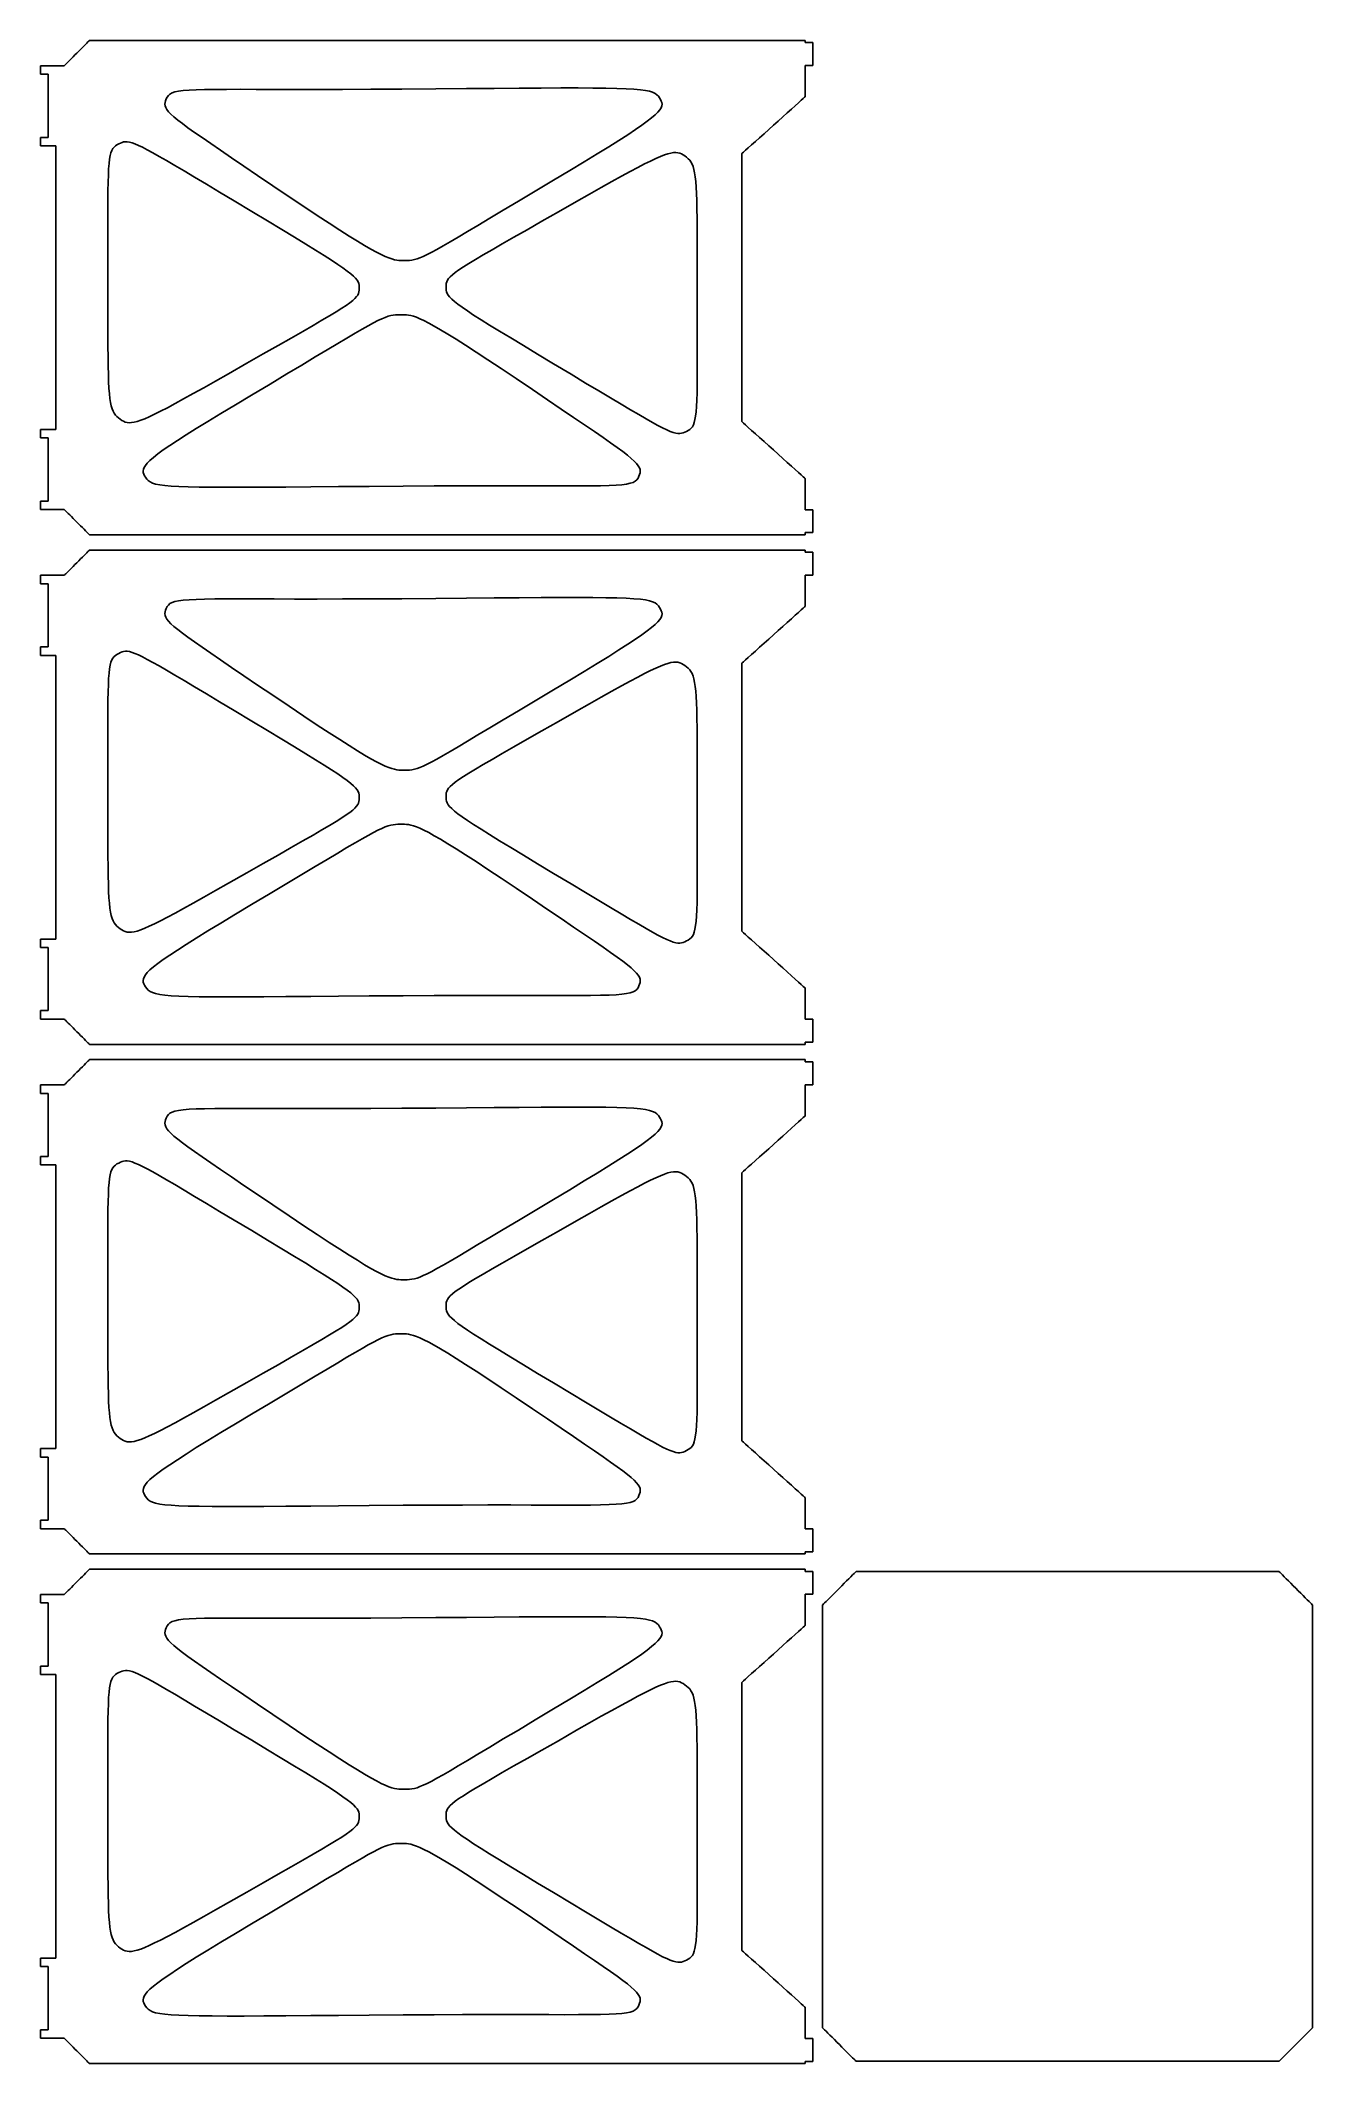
# Model space of a CAD drawing. Extents: x -403 to 96, y -97 to 697.
import ezdxf

# ---------------------------------------------------------------- set-up
doc = ezdxf.new("R2010")
doc.units = 0

msp = doc.modelspace()

# ---------------------------------------------------------------- linework, layer by layer
for p, q in [((-390.18, 690.57, 0), (-389.46, 691.3, 0)), ((-389.46, 691.3, 0), (-388.72, 692.04, 0)), ((-388.72, 692.04, 0), (-387.98, 692.78, 0)), ((-387.98, 692.78, 0), (-387.25, 693.51, 0)), ((-387.25, 693.51, 0), (-386.55, 694.21, 0)), ((-386.55, 694.21, 0), (-385.9, 694.86, 0)), ((-385.9, 694.86, 0), (-385.31, 695.45, 0)), ((-385.31, 695.45, 0), (-384.79, 695.97, 0)), ((-384.79, 695.97, 0), (-384.36, 696.4, 0)), ((-384.36, 696.4, 0), (-384.04, 696.72, 0)), ((-384.04, 696.72, 0), (-383.83, 696.93, 0)), ((-383.83, 696.93, 0), (-383.76, 697, 0)), ((-383.76, 697, 0), (-381.72, 697, 0)), ((-381.72, 697, 0), (-375.9, 697, 0)), ((-375.9, 697, 0), (-366.7, 697, 0)), ((-366.7, 697, 0), (-354.56, 697, 0)), ((-354.56, 697, 0), (-339.89, 697, 0)), ((-339.89, 697, 0), (-323.11, 697, 0)), ((-323.11, 697, 0), (-304.65, 697, 0)), ((-304.65, 697, 0), (-284.93, 697, 0)), ((-284.93, 697, 0), (-264.37, 697, 0)), ((-264.37, 697, 0), (-243.38, 697, 0)), ((-243.38, 697, 0), (-222.39, 697, 0)), ((-222.39, 697, 0), (-201.83, 697, 0)), ((-201.83, 697, 0), (-182.1, 697, 0)), ((-182.1, 697, 0), (-163.64, 697, 0)), ((-163.64, 697, 0), (-146.87, 697, 0)), ((-146.87, 697, 0), (-132.2, 697, 0)), ((-132.2, 697, 0), (-120.06, 697, 0)), ((-120.06, 697, 0), (-110.86, 697, 0)), ((-110.86, 697, 0), (-105.04, 697, 0)), ((-105.04, 697, 0), (-103, 697, 0)), ((-103, 697, 0), (-103, 696.99, 0)), ((-103, 696.99, 0), (-103, 696.98, 0)), ((-103, 696.98, 0), (-103, 696.95, 0)), ((-103, 696.95, 0), (-103, 696.91, 0)), ((-103, 696.91, 0), (-103, 696.87, 0)), ((-103, 696.87, 0), (-103, 696.82, 0)), ((-103, 696.82, 0), (-103, 696.77, 0)), ((-103, 696.77, 0), (-103, 696.71, 0)), ((-103, 696.71, 0), (-103, 696.65, 0)), ((-103, 696.65, 0), (-103, 696.59, 0)), ((-103, 696.59, 0), (-103, 696.53, 0)), ((-103, 696.53, 0), (-103, 696.47, 0)), ((-103, 696.47, 0), (-103, 696.41, 0)), ((-103, 696.41, 0), (-103, 696.35, 0)), ((-103, 696.35, 0), (-103, 696.3, 0)), ((-103, 696.3, 0), (-103, 696.26, 0)), ((-103, 696.26, 0), (-103, 696.22, 0)), ((-103, 696.22, 0), (-103, 696.2, 0)), ((-103, 696.2, 0), (-103, 696.18, 0)), ((-103, 696.18, 0), (-103, 696.17, 0)), ((-103, 696.17, 0), (-102.98, 696.17, 0)), ((-102.98, 696.17, 0), (-102.92, 696.17, 0)), ((-102.92, 696.17, 0), (-102.82, 696.17, 0)), ((-102.82, 696.17, 0), (-102.69, 696.17, 0)), ((-102.69, 696.17, 0), (-102.53, 696.17, 0)), ((-102.53, 696.17, 0), (-102.35, 696.17, 0)), ((-102.35, 696.17, 0), (-102.15, 696.17, 0)), ((-102.15, 696.17, 0), (-101.94, 696.17, 0)), ((-101.94, 696.17, 0), (-101.72, 696.17, 0)), ((-101.72, 696.17, 0), (-101.5, 696.17, 0)), ((-101.5, 696.17, 0), (-101.28, 696.17, 0)), ((-101.28, 696.17, 0), (-101.06, 696.17, 0)), ((-101.06, 696.17, 0), (-100.85, 696.17, 0)), ((-100.85, 696.17, 0), (-100.65, 696.17, 0)), ((-100.65, 696.17, 0), (-100.47, 696.17, 0)), ((-100.47, 696.17, 0), (-100.31, 696.17, 0)), ((-100.31, 696.17, 0), (-100.18, 696.17, 0)), ((-100.18, 696.17, 0), (-100.08, 696.17, 0)), ((-100.08, 696.17, 0), (-100.02, 696.17, 0)), ((-100.02, 696.17, 0), (-100, 696.17, 0)), ((-100, 696.17, 0), (-100, 696.11, 0)), ((-100, 696.11, 0), (-100, 695.92, 0)), ((-100, 695.92, 0), (-100, 695.63, 0)), ((-100, 695.63, 0), (-100, 695.24, 0)), ((-100, 695.24, 0), (-100, 694.77, 0)), ((-100, 694.77, 0), (-100, 694.23, 0)), ((-100, 694.23, 0), (-100, 693.64, 0)), ((-100, 693.64, 0), (-100, 693.01, 0)), ((-100, 693.01, 0), (-100, 692.35, 0)), ((-100, 692.35, 0), (-100, 691.67, 0)), ((-100, 691.67, 0), (-100, 691, 0)), ((-100, 691, 0), (-100, 690.34, 0)), ((-403, 687.06, 0), (-403, 687.08, 0)), ((-403, 687.08, 0), (-402.93, 687.08, 0)), ((-403, 686.99, 0), (-403, 687.06, 0)), ((-403, 686.88, 0), (-403, 686.99, 0)), ((-403, 686.74, 0), (-403, 686.88, 0)), ((-403, 686.56, 0), (-403, 686.74, 0)), ((-403, 686.36, 0), (-403, 686.56, 0)), ((-403, 686.15, 0), (-403, 686.36, 0)), ((-403, 685.91, 0), (-403, 686.15, 0)), ((-403, 685.67, 0), (-403, 685.91, 0)), ((-403, 685.42, 0), (-403, 685.67, 0)), ((-403, 685.17, 0), (-403, 685.42, 0)), ((-403, 684.93, 0), (-403, 685.17, 0)), ((-403, 684.69, 0), (-403, 684.93, 0)), ((-403, 684.48, 0), (-403, 684.69, 0)), ((-403, 684.28, 0), (-403, 684.48, 0)), ((-403, 684.1, 0), (-403, 684.28, 0)), ((-403, 683.96, 0), (-403, 684.1, 0)), ((-403, 683.85, 0), (-403, 683.96, 0)), ((-403, 683.78, 0), (-403, 683.85, 0)), ((-403, 683.76, 0), (-403, 683.78, 0)), ((-402.98, 683.76, 0), (-403, 683.76, 0)), ((-402.91, 683.76, 0), (-402.98, 683.76, 0)), ((-402.93, 687.08, 0), (-402.74, 687.08, 0)), ((-402.82, 683.76, 0), (-402.91, 683.76, 0)), ((-402.69, 683.76, 0), (-402.82, 683.76, 0)), ((-402.74, 687.08, 0), (-402.43, 687.08, 0)), ((-402.53, 683.76, 0), (-402.69, 683.76, 0)), ((-402.35, 683.76, 0), (-402.53, 683.76, 0)), ((-402.43, 687.08, 0), (-402.03, 687.08, 0)), ((-402.15, 683.76, 0), (-402.35, 683.76, 0)), ((-401.94, 683.76, 0), (-402.15, 683.76, 0)), ((-402.03, 687.08, 0), (-401.54, 687.08, 0)), ((-401.72, 683.76, 0), (-401.94, 683.76, 0)), ((-401.5, 683.76, 0), (-401.72, 683.76, 0)), ((-401.54, 687.08, 0), (-400.98, 687.08, 0)), ((-401.27, 683.76, 0), (-401.5, 683.76, 0)), ((-401.05, 683.76, 0), (-401.27, 683.76, 0)), ((-400.84, 683.76, 0), (-401.05, 683.76, 0)), ((-400.98, 687.08, 0), (-400.37, 687.08, 0)), ((-400.65, 683.76, 0), (-400.84, 683.76, 0)), ((-400.47, 683.76, 0), (-400.65, 683.76, 0)), ((-400.31, 683.76, 0), (-400.47, 683.76, 0)), ((-400.37, 687.08, 0), (-399.72, 687.08, 0)), ((-400.18, 683.76, 0), (-400.31, 683.76, 0)), ((-400.08, 683.76, 0), (-400.18, 683.76, 0)), ((-400.02, 683.76, 0), (-400.08, 683.76, 0)), ((-400, 683.76, 0), (-400.02, 683.76, 0)), ((-400, 683.58, 0), (-400, 683.76, 0)), ((-400, 683.06, 0), (-400, 683.58, 0)), ((-400, 682.25, 0), (-400, 683.06, 0)), ((-399.72, 687.08, 0), (-399.03, 687.08, 0)), ((-399.03, 687.08, 0), (-398.34, 687.08, 0)), ((-398.34, 687.08, 0), (-397.64, 687.08, 0)), ((-397.64, 687.08, 0), (-396.96, 687.08, 0)), ((-396.96, 687.08, 0), (-396.3, 687.08, 0)), ((-396.3, 687.08, 0), (-395.69, 687.08, 0)), ((-395.69, 687.08, 0), (-395.13, 687.08, 0)), ((-395.13, 687.08, 0), (-394.65, 687.08, 0)), ((-394.65, 687.08, 0), (-394.24, 687.08, 0)), ((-394.24, 687.08, 0), (-393.94, 687.08, 0)), ((-393.94, 687.08, 0), (-393.74, 687.08, 0)), ((-393.74, 687.08, 0), (-393.68, 687.08, 0)), ((-393.68, 687.08, 0), (-393.6, 687.15, 0)), ((-393.6, 687.15, 0), (-393.4, 687.36, 0)), ((-393.4, 687.36, 0), (-393.07, 687.68, 0)), ((-393.07, 687.68, 0), (-392.64, 688.11, 0)), ((-392.64, 688.11, 0), (-392.13, 688.63, 0)), ((-392.13, 688.63, 0), (-391.53, 689.22, 0)), ((-391.53, 689.22, 0), (-390.88, 689.88, 0)), ((-390.88, 689.88, 0), (-390.18, 690.57, 0)), ((-102.98, 687.17, 0), (-103, 687.17, 0)), ((-103, 687.17, 0), (-103, 687.09, 0)), ((-103, 687.09, 0), (-103, 686.83, 0)), ((-103, 686.83, 0), (-103, 686.43, 0)), ((-103, 686.43, 0), (-103, 685.9, 0)), ((-103, 685.9, 0), (-103, 685.25, 0)), ((-103, 685.25, 0), (-103, 684.52, 0)), ((-103, 684.52, 0), (-103, 683.71, 0)), ((-103, 683.71, 0), (-103, 682.85, 0)), ((-103, 682.85, 0), (-103, 681.94, 0)), ((-102.92, 687.17, 0), (-102.98, 687.17, 0)), ((-102.82, 687.17, 0), (-102.92, 687.17, 0)), ((-102.69, 687.17, 0), (-102.82, 687.17, 0)), ((-102.53, 687.17, 0), (-102.69, 687.17, 0)), ((-102.35, 687.17, 0), (-102.53, 687.17, 0)), ((-102.15, 687.17, 0), (-102.35, 687.17, 0)), ((-101.94, 687.17, 0), (-102.15, 687.17, 0)), ((-101.72, 687.17, 0), (-101.94, 687.17, 0)), ((-101.5, 687.17, 0), (-101.72, 687.17, 0)), ((-101.28, 687.17, 0), (-101.5, 687.17, 0)), ((-101.06, 687.17, 0), (-101.28, 687.17, 0)), ((-100.85, 687.17, 0), (-101.06, 687.17, 0)), ((-100.65, 687.17, 0), (-100.85, 687.17, 0)), ((-100.47, 687.17, 0), (-100.65, 687.17, 0)), ((-100.31, 687.17, 0), (-100.47, 687.17, 0)), ((-100.18, 687.17, 0), (-100.31, 687.17, 0)), ((-100.08, 687.17, 0), (-100.18, 687.17, 0)), ((-100.02, 687.17, 0), (-100.08, 687.17, 0)), ((-100, 687.17, 0), (-100.02, 687.17, 0)), ((-100, 690.34, 0), (-100, 689.71, 0)), ((-100, 689.71, 0), (-100, 689.12, 0)), ((-100, 689.12, 0), (-100, 688.58, 0)), ((-100, 688.58, 0), (-100, 688.11, 0)), ((-100, 688.11, 0), (-100, 687.72, 0)), ((-100, 687.72, 0), (-100, 687.43, 0)), ((-100, 687.43, 0), (-100, 687.24, 0)), ((-100, 687.24, 0), (-100, 687.17, 0)), ((-400, 681.18, 0), (-400, 682.25, 0)), ((-400, 679.88, 0), (-400, 681.18, 0)), ((-400, 678.4, 0), (-400, 679.88, 0)), ((-400, 676.77, 0), (-400, 678.4, 0)), ((-400, 675.03, 0), (-400, 676.77, 0)), ((-400, 673.21, 0), (-400, 675.03, 0)), ((-353.3, 674.8, 0), (-352.83, 675.43, 0)), ((-352.83, 675.43, 0), (-352.2, 675.97, 0)), ((-352.2, 675.97, 0), (-351.37, 676.43, 0)), ((-351.37, 676.43, 0), (-350.26, 676.8, 0)), ((-350.26, 676.8, 0), (-348.81, 677.1, 0)), ((-348.81, 677.1, 0), (-346.98, 677.34, 0)), ((-346.98, 677.34, 0), (-344.71, 677.52, 0)), ((-344.71, 677.52, 0), (-341.92, 677.65, 0)), ((-341.92, 677.65, 0), (-338.58, 677.74, 0)), ((-338.58, 677.74, 0), (-334.6, 677.79, 0)), ((-334.6, 677.79, 0), (-329.95, 677.81, 0)), ((-329.95, 677.81, 0), (-324.56, 677.82, 0)), ((-324.56, 677.82, 0), (-318.37, 677.81, 0)), ((-318.37, 677.81, 0), (-311.32, 677.79, 0)), ((-311.32, 677.79, 0), (-303.35, 677.78, 0)), ((-303.35, 677.78, 0), (-294.42, 677.78, 0)), ((-294.42, 677.78, 0), (-284.44, 677.8, 0)), ((-284.44, 677.8, 0), (-273.38, 677.84, 0)), ((-273.38, 677.84, 0), (-261.17, 677.91, 0)), ((-261.17, 677.91, 0), (-247.85, 678.01, 0)), ((-247.85, 678.01, 0), (-235.79, 678.11, 0)), ((-235.79, 678.11, 0), (-224.92, 678.19, 0)), ((-224.92, 678.19, 0), (-215.18, 678.26, 0)), ((-215.18, 678.26, 0), (-206.5, 678.32, 0)), ((-206.5, 678.32, 0), (-198.82, 678.35, 0)), ((-198.82, 678.35, 0), (-192.08, 678.36, 0)), ((-192.08, 678.36, 0), (-186.21, 678.34, 0)), ((-186.21, 678.34, 0), (-181.14, 678.29, 0)), ((-181.14, 678.29, 0), (-176.81, 678.2, 0)), ((-176.81, 678.2, 0), (-173.16, 678.07, 0)), ((-173.16, 678.07, 0), (-170.12, 677.9, 0)), ((-170.12, 677.9, 0), (-167.63, 677.68, 0)), ((-167.63, 677.68, 0), (-165.63, 677.4, 0)), ((-165.63, 677.4, 0), (-164.04, 677.08, 0)), ((-164.04, 677.08, 0), (-162.8, 676.69, 0)), ((-162.8, 676.69, 0), (-161.85, 676.23, 0)), ((-161.85, 676.23, 0), (-161.13, 675.71, 0)), ((-161.13, 675.71, 0), (-160.57, 675.12, 0)), ((-160.11, 674.45, 0), (-160.57, 675.12, 0)), ((-103, 681.94, 0), (-103, 681.03, 0)), ((-103, 681.03, 0), (-103, 680.11, 0)), ((-103, 680.11, 0), (-103, 679.2, 0)), ((-103, 679.2, 0), (-103, 678.34, 0)), ((-103, 678.34, 0), (-103, 677.53, 0)), ((-103, 677.53, 0), (-103, 676.8, 0)), ((-103, 676.8, 0), (-103, 676.15, 0)), ((-103, 676.15, 0), (-103, 675.62, 0)), ((-103, 675.62, 0), (-103, 675.22, 0)), ((-103, 675.22, 0), (-103, 674.97, 0)), ((-103, 674.97, 0), (-103, 674.88, 0)), ((-400, 671.36, 0), (-400, 673.21, 0)), ((-400, 669.51, 0), (-400, 671.36, 0)), ((-400, 667.69, 0), (-400, 669.51, 0)), ((-400, 665.95, 0), (-400, 667.69, 0)), ((-354.2, 672.04, 0), (-354.13, 672.7, 0)), ((-354.12, 671.37, 0), (-354.2, 672.04, 0)), ((-354.13, 672.7, 0), (-353.95, 673.36, 0)), ((-353.87, 670.67, 0), (-354.12, 671.37, 0)), ((-353.95, 673.36, 0), (-353.67, 674.06, 0)), ((-353.42, 669.9, 0), (-353.87, 670.67, 0)), ((-353.67, 674.06, 0), (-353.3, 674.8, 0)), ((-352.75, 669.05, 0), (-353.42, 669.9, 0)), ((-351.82, 668.1, 0), (-352.75, 669.05, 0)), ((-350.63, 667.02, 0), (-351.82, 668.1, 0)), ((-349.13, 665.78, 0), (-350.63, 667.02, 0)), ((-161.82, 667.81, 0), (-163.2, 666.63, 0)), ((-160.77, 668.85, 0), (-161.82, 667.81, 0)), ((-160, 669.77, 0), (-160.77, 668.85, 0)), ((-160.11, 674.45, 0), (-159.73, 673.82, 0)), ((-159.5, 670.58, 0), (-160, 669.77, 0)), ((-159.73, 673.82, 0), (-159.42, 673.21, 0)), ((-159.22, 671.31, 0), (-159.5, 670.58, 0)), ((-159.42, 673.21, 0), (-159.21, 672.6, 0)), ((-159.13, 671.98, 0), (-159.22, 671.31, 0)), ((-159.21, 672.6, 0), (-159.13, 671.98, 0)), ((-111.75, 667.02, 0), (-113.57, 665.38, 0)), ((-110, 668.59, 0), (-111.75, 667.02, 0)), ((-108.37, 670.05, 0), (-110, 668.59, 0)), ((-106.88, 671.39, 0), (-108.37, 670.05, 0)), ((-105.58, 672.55, 0), (-106.88, 671.39, 0)), ((-104.51, 673.52, 0), (-105.58, 672.55, 0)), ((-103.7, 674.25, 0), (-104.51, 673.52, 0)), ((-103.18, 674.71, 0), (-103.7, 674.25, 0)), ((-103, 674.88, 0), (-103.18, 674.71, 0)), ((-400, 664.32, 0), (-400, 665.95, 0)), ((-400, 662.84, 0), (-400, 664.32, 0)), ((-400, 661.54, 0), (-400, 662.84, 0)), ((-400, 660.47, 0), (-400, 661.54, 0)), ((-400, 659.66, 0), (-400, 660.47, 0)), ((-400, 659.14, 0), (-400, 659.66, 0)), ((-400, 658.96, 0), (-400, 659.14, 0)), ((-347.31, 664.37, 0), (-349.13, 665.78, 0)), ((-345.13, 662.77, 0), (-347.31, 664.37, 0)), ((-342.57, 660.94, 0), (-345.13, 662.77, 0)), ((-339.61, 658.87, 0), (-342.57, 660.94, 0)), ((-172.56, 660.01, 0), (-176.02, 657.78, 0)), ((-169.58, 661.99, 0), (-172.56, 660.01, 0)), ((-167.04, 663.73, 0), (-169.58, 661.99, 0)), ((-164.93, 665.27, 0), (-167.04, 663.73, 0)), ((-163.2, 666.63, 0), (-164.93, 665.27, 0)), ((-119.1, 660.41, 0), (-120.85, 658.84, 0)), ((-117.28, 662.05, 0), (-119.1, 660.41, 0)), ((-115.42, 663.71, 0), (-117.28, 662.05, 0)), ((-113.57, 665.38, 0), (-115.42, 663.71, 0)), ((-403, 658.94, 0), (-403, 658.96, 0)), ((-403, 658.96, 0), (-402.98, 658.96, 0)), ((-403, 658.87, 0), (-403, 658.94, 0)), ((-403, 658.76, 0), (-403, 658.87, 0)), ((-403, 658.62, 0), (-403, 658.76, 0)), ((-403, 658.45, 0), (-403, 658.62, 0)), ((-403, 658.25, 0), (-403, 658.45, 0)), ((-403, 658.03, 0), (-403, 658.25, 0)), ((-403, 657.8, 0), (-403, 658.03, 0)), ((-403, 657.56, 0), (-403, 657.8, 0)), ((-403, 657.32, 0), (-403, 657.56, 0)), ((-403, 657.07, 0), (-403, 657.32, 0)), ((-403, 656.83, 0), (-403, 657.07, 0)), ((-403, 656.6, 0), (-403, 656.83, 0)), ((-403, 656.38, 0), (-403, 656.6, 0)), ((-403, 656.18, 0), (-403, 656.38, 0)), ((-403, 656.01, 0), (-403, 656.18, 0)), ((-403, 655.87, 0), (-403, 656.01, 0)), ((-403, 655.76, 0), (-403, 655.87, 0)), ((-403, 655.69, 0), (-403, 655.76, 0)), ((-403, 655.67, 0), (-403, 655.69, 0)), ((-402.96, 655.67, 0), (-403, 655.67, 0)), ((-402.98, 658.96, 0), (-402.91, 658.96, 0)), ((-402.83, 655.67, 0), (-402.96, 655.67, 0)), ((-402.91, 658.96, 0), (-402.82, 658.96, 0)), ((-402.63, 655.67, 0), (-402.83, 655.67, 0)), ((-402.82, 658.96, 0), (-402.69, 658.96, 0)), ((-402.69, 658.96, 0), (-402.53, 658.96, 0)), ((-402.37, 655.67, 0), (-402.63, 655.67, 0)), ((-402.53, 658.96, 0), (-402.35, 658.96, 0)), ((-402.06, 655.67, 0), (-402.37, 655.67, 0)), ((-402.35, 658.96, 0), (-402.15, 658.96, 0)), ((-402.15, 658.96, 0), (-401.94, 658.96, 0)), ((-401.7, 655.67, 0), (-402.06, 655.67, 0)), ((-401.94, 658.96, 0), (-401.72, 658.96, 0)), ((-401.72, 658.96, 0), (-401.5, 658.96, 0)), ((-401.31, 655.67, 0), (-401.7, 655.67, 0)), ((-401.5, 658.96, 0), (-401.27, 658.96, 0)), ((-400.89, 655.67, 0), (-401.31, 655.67, 0)), ((-401.27, 658.96, 0), (-401.05, 658.96, 0)), ((-401.05, 658.96, 0), (-400.84, 658.96, 0)), ((-400.45, 655.67, 0), (-400.89, 655.67, 0)), ((-400.84, 658.96, 0), (-400.65, 658.96, 0)), ((-400.65, 658.96, 0), (-400.47, 658.96, 0)), ((-400.47, 658.96, 0), (-400.31, 658.96, 0)), ((-400, 655.67, 0), (-400.45, 655.67, 0)), ((-400.31, 658.96, 0), (-400.18, 658.96, 0)), ((-400.18, 658.96, 0), (-400.08, 658.96, 0)), ((-400.08, 658.96, 0), (-400.02, 658.96, 0)), ((-400.02, 658.96, 0), (-400, 658.96, 0)), ((-399.55, 655.67, 0), (-400, 655.67, 0)), ((-399.11, 655.67, 0), (-399.55, 655.67, 0)), ((-398.69, 655.67, 0), (-399.11, 655.67, 0)), ((-398.3, 655.67, 0), (-398.69, 655.67, 0)), ((-397.94, 655.67, 0), (-398.3, 655.67, 0)), ((-397.62, 655.67, 0), (-397.94, 655.67, 0)), ((-397.36, 655.67, 0), (-397.62, 655.67, 0)), ((-397.17, 655.67, 0), (-397.36, 655.67, 0)), ((-397.04, 655.67, 0), (-397.17, 655.67, 0)), ((-397, 655.67, 0), (-397.04, 655.67, 0)), ((-397, 654.86, 0), (-397, 655.67, 0)), ((-397, 652.55, 0), (-397, 654.86, 0)), ((-397, 648.9, 0), (-397, 652.55, 0)), ((-375.9, 650.4, 0), (-375.66, 651.8, 0)), ((-375.66, 651.8, 0), (-375.37, 652.94, 0)), ((-375.37, 652.94, 0), (-375.02, 653.86, 0)), ((-375.02, 653.86, 0), (-374.61, 654.59, 0)), ((-374.61, 654.59, 0), (-374.14, 655.17, 0)), ((-374.14, 655.17, 0), (-373.6, 655.64, 0)), ((-373.6, 655.64, 0), (-372.98, 656.05, 0)), ((-372.28, 656.42, 0), (-372.98, 656.05, 0)), ((-372.28, 656.42, 0), (-371.63, 656.74, 0)), ((-371.63, 656.74, 0), (-371, 657, 0)), ((-371, 657, 0), (-370.36, 657.18, 0)), ((-370.36, 657.18, 0), (-369.68, 657.27, 0)), ((-369.68, 657.27, 0), (-368.93, 657.26, 0)), ((-368.93, 657.26, 0), (-368.07, 657.12, 0)), ((-368.07, 657.12, 0), (-367.08, 656.85, 0)), ((-367.08, 656.85, 0), (-365.92, 656.43, 0)), ((-365.92, 656.43, 0), (-364.55, 655.84, 0)), ((-364.55, 655.84, 0), (-362.95, 655.07, 0)), ((-362.95, 655.07, 0), (-361.09, 654.1, 0)), ((-361.09, 654.1, 0), (-358.93, 652.92, 0)), ((-358.93, 652.92, 0), (-356.43, 651.51, 0)), ((-356.43, 651.51, 0), (-353.58, 649.86, 0)), ((-336.21, 656.53, 0), (-339.61, 658.87, 0)), ((-332.36, 653.9, 0), (-336.21, 656.53, 0)), ((-328.03, 650.95, 0), (-332.36, 653.9, 0)), ((-184.52, 652.49, 0), (-189.61, 649.39, 0)), ((-180, 655.28, 0), (-184.52, 652.49, 0)), ((-176.02, 657.78, 0), (-180, 655.28, 0)), ((-161.56, 650.67, 0), (-159.75, 651.46, 0)), ((-159.75, 651.46, 0), (-158.17, 652.08, 0)), ((-158.17, 652.08, 0), (-156.8, 652.53, 0)), ((-156.8, 652.53, 0), (-155.61, 652.83, 0)), ((-155.61, 652.83, 0), (-154.58, 653, 0)), ((-154.58, 653, 0), (-153.67, 653.03, 0)), ((-153.67, 653.03, 0), (-152.86, 652.94, 0)), ((-152.86, 652.94, 0), (-152.14, 652.75, 0)), ((-152.14, 652.75, 0), (-151.46, 652.47, 0)), ((-151.46, 652.47, 0), (-150.8, 652.1, 0)), ((-150.8, 652.1, 0), (-150.15, 651.66, 0)), ((-150.15, 651.66, 0), (-149.46, 651.15, 0)), ((-149.46, 651.15, 0), (-148.83, 650.6, 0)), ((-127.67, 652.72, 0), (-127.85, 652.55, 0)), ((-127.85, 652.55, 0), (-127.85, 651.79, 0)), ((-127.85, 651.79, 0), (-127.85, 649.61, 0)), ((-127.15, 653.18, 0), (-127.67, 652.72, 0)), ((-126.34, 653.91, 0), (-127.15, 653.18, 0)), ((-125.26, 654.88, 0), (-126.34, 653.91, 0)), ((-123.97, 656.04, 0), (-125.26, 654.88, 0)), ((-122.48, 657.38, 0), (-123.97, 656.04, 0)), ((-120.85, 658.84, 0), (-122.48, 657.38, 0)), ((-397, 644.09, 0), (-397, 648.9, 0)), ((-397, 638.27, 0), (-397, 644.09, 0)), ((-376.46, 641.36, 0), (-376.37, 644.21, 0)), ((-376.37, 644.21, 0), (-376.25, 646.64, 0)), ((-376.25, 646.64, 0), (-376.1, 648.69, 0)), ((-376.1, 648.69, 0), (-375.9, 650.4, 0)), ((-353.58, 649.86, 0), (-350.33, 647.96, 0)), ((-350.33, 647.96, 0), (-346.65, 645.78, 0)), ((-346.65, 645.78, 0), (-342.51, 643.31, 0)), ((-342.51, 643.31, 0), (-337.89, 640.54, 0)), ((-323.18, 647.67, 0), (-328.03, 650.95, 0)), ((-317.8, 644.03, 0), (-323.18, 647.67, 0)), ((-311.86, 640.01, 0), (-317.8, 644.03, 0)), ((-195.32, 645.95, 0), (-201.66, 642.16, 0)), ((-189.61, 649.39, 0), (-195.32, 645.95, 0)), ((-178.77, 641.61, 0), (-175.02, 643.69, 0)), ((-175.02, 643.69, 0), (-171.65, 645.53, 0)), ((-171.65, 645.53, 0), (-168.65, 647.13, 0)), ((-168.65, 647.13, 0), (-165.98, 648.52, 0)), ((-165.98, 648.52, 0), (-163.63, 649.69, 0)), ((-163.63, 649.69, 0), (-161.56, 650.67, 0)), ((-148.83, 650.6, 0), (-148.27, 650, 0)), ((-148.27, 650, 0), (-147.77, 649.32, 0)), ((-147.77, 649.32, 0), (-147.34, 648.51, 0)), ((-147.34, 648.51, 0), (-146.95, 647.56, 0)), ((-146.95, 647.56, 0), (-146.62, 646.42, 0)), ((-146.62, 646.42, 0), (-146.33, 645.08, 0)), ((-146.33, 645.08, 0), (-146.09, 643.49, 0)), ((-146.09, 643.49, 0), (-145.89, 641.64, 0)), ((-127.85, 649.61, 0), (-127.85, 646.17, 0)), ((-127.85, 646.17, 0), (-127.85, 641.62, 0)), ((-397, 631.62, 0), (-397, 638.27, 0)), ((-376.55, 634.23, 0), (-376.51, 638.04, 0)), ((-376.51, 638.04, 0), (-376.46, 641.36, 0)), ((-337.89, 640.54, 0), (-332.74, 637.45, 0)), ((-332.74, 637.45, 0), (-327.03, 634.03, 0)), ((-305.45, 635.68, 0), (-311.86, 640.01, 0)), ((-299.65, 631.8, 0), (-305.45, 635.68, 0)), ((-208.94, 637.83, 0), (-215.5, 633.9, 0)), ((-201.66, 642.16, 0), (-208.94, 637.83, 0)), ((-192.63, 633.78, 0), (-187.55, 636.66, 0)), ((-187.55, 636.66, 0), (-182.94, 639.27, 0)), ((-182.94, 639.27, 0), (-178.77, 641.61, 0)), ((-145.89, 641.64, 0), (-145.73, 639.48, 0)), ((-145.73, 639.48, 0), (-145.6, 636.98, 0)), ((-145.6, 636.98, 0), (-145.49, 634.13, 0)), ((-127.85, 641.62, 0), (-127.85, 636.13, 0)), ((-127.85, 636.13, 0), (-127.85, 629.85, 0)), ((-397, 624.3, 0), (-397, 631.62, 0)), ((-376.57, 629.88, 0), (-376.55, 634.23, 0)), ((-376.57, 624.95, 0), (-376.57, 629.88, 0)), ((-327.03, 634.03, 0), (-320.12, 629.89, 0)), ((-320.12, 629.89, 0), (-313.89, 626.15, 0)), ((-294.43, 628.33, 0), (-299.65, 631.8, 0)), ((-289.76, 625.27, 0), (-294.43, 628.33, 0)), ((-221.39, 630.38, 0), (-226.65, 627.22, 0)), ((-215.5, 633.9, 0), (-221.39, 630.38, 0)), ((-206.26, 626.03, 0), (-199.79, 629.7, 0)), ((-199.79, 629.7, 0), (-192.63, 633.78, 0)), ((-145.49, 634.13, 0), (-145.42, 630.87, 0)), ((-145.42, 630.87, 0), (-145.36, 627.19, 0)), ((-127.85, 629.85, 0), (-127.85, 622.94, 0)), ((-397, 616.48, 0), (-397, 624.3, 0)), ((-376.57, 619.4, 0), (-376.57, 624.95, 0)), ((-376.56, 613.2, 0), (-376.57, 619.4, 0)), ((-313.89, 626.15, 0), (-308.31, 622.78, 0)), ((-308.31, 622.78, 0), (-303.33, 619.77, 0)), ((-303.33, 619.77, 0), (-298.93, 617.08, 0)), ((-285.59, 622.59, 0), (-289.76, 625.27, 0)), ((-281.9, 620.25, 0), (-285.59, 622.59, 0)), ((-278.65, 618.24, 0), (-281.9, 620.25, 0)), ((-239.1, 619.8, 0), (-242.28, 617.94, 0)), ((-235.47, 621.96, 0), (-239.1, 619.8, 0)), ((-231.33, 624.42, 0), (-235.47, 621.96, 0)), ((-226.65, 627.22, 0), (-231.33, 624.42, 0)), ((-221.79, 617.17, 0), (-217.22, 619.79, 0)), ((-217.22, 619.79, 0), (-212.05, 622.74, 0)), ((-212.05, 622.74, 0), (-206.26, 626.03, 0)), ((-145.36, 627.19, 0), (-145.33, 623.06, 0)), ((-145.33, 623.06, 0), (-145.31, 618.43, 0)), ((-127.85, 622.94, 0), (-127.85, 615.56, 0)), ((-397, 608.32, 0), (-397, 616.48, 0)), ((-376.55, 606.3, 0), (-376.56, 613.2, 0)), ((-298.93, 617.08, 0), (-295.07, 614.7, 0)), ((-295.07, 614.7, 0), (-291.71, 612.6, 0)), ((-291.71, 612.6, 0), (-288.82, 610.75, 0)), ((-275.8, 616.53, 0), (-278.65, 618.24, 0)), ((-273.32, 615.09, 0), (-275.8, 616.53, 0)), ((-271.17, 613.91, 0), (-273.32, 615.09, 0)), ((-269.32, 612.96, 0), (-271.17, 613.91, 0)), ((-267.73, 612.21, 0), (-269.32, 612.96, 0)), ((-266.36, 611.64, 0), (-267.73, 612.21, 0)), ((-265.18, 611.23, 0), (-266.36, 611.64, 0)), ((-254.09, 611.68, 0), (-255.25, 611.26, 0)), ((-252.78, 612.24, 0), (-254.09, 611.68, 0)), ((-251.25, 612.96, 0), (-252.78, 612.24, 0)), ((-249.49, 613.88, 0), (-251.25, 612.96, 0)), ((-247.43, 614.99, 0), (-249.49, 613.88, 0)), ((-245.04, 616.34, 0), (-247.43, 614.99, 0)), ((-242.28, 617.94, 0), (-245.04, 616.34, 0)), ((-232.31, 611.04, 0), (-229.3, 612.82, 0)), ((-229.3, 612.82, 0), (-225.81, 614.86, 0)), ((-225.81, 614.86, 0), (-221.79, 617.17, 0)), ((-145.31, 618.43, 0), (-145.3, 613.29, 0)), ((-145.3, 613.29, 0), (-145.3, 607.6, 0)), ((-127.85, 615.56, 0), (-127.85, 607.86, 0)), ((-397, 600, 0), (-397, 608.32, 0)), ((-376.55, 598.67, 0), (-376.55, 606.3, 0)), ((-288.82, 610.75, 0), (-286.37, 609.13, 0)), ((-286.37, 609.13, 0), (-284.31, 607.72, 0)), ((-284.31, 607.72, 0), (-282.62, 606.5, 0)), ((-282.62, 606.5, 0), (-281.25, 605.43, 0)), ((-281.25, 605.43, 0), (-280.18, 604.49, 0)), ((-280.18, 604.49, 0), (-279.37, 603.67, 0)), ((-279.37, 603.67, 0), (-278.78, 602.93, 0)), ((-264.15, 610.94, 0), (-265.18, 611.23, 0)), ((-263.24, 610.76, 0), (-264.15, 610.94, 0)), ((-262.42, 610.66, 0), (-263.24, 610.76, 0)), ((-261.64, 610.62, 0), (-262.42, 610.66, 0)), ((-260.87, 610.62, 0), (-261.64, 610.62, 0)), ((-260.07, 610.62, 0), (-260.87, 610.62, 0)), ((-259.09, 610.62, 0), (-260.07, 610.62, 0)), ((-258.16, 610.67, 0), (-259.09, 610.62, 0)), ((-257.24, 610.78, 0), (-258.16, 610.67, 0)), ((-256.28, 610.97, 0), (-257.24, 610.78, 0)), ((-255.25, 611.26, 0), (-256.28, 610.97, 0)), ((-243.32, 602.9, 0), (-242.87, 603.55, 0)), ((-242.87, 603.55, 0), (-242.24, 604.26, 0)), ((-242.24, 604.26, 0), (-241.37, 605.05, 0)), ((-241.37, 605.05, 0), (-240.24, 605.94, 0)), ((-240.24, 605.94, 0), (-238.8, 606.96, 0)), ((-238.8, 606.96, 0), (-237.03, 608.13, 0)), ((-237.03, 608.13, 0), (-234.87, 609.48, 0)), ((-234.87, 609.48, 0), (-232.31, 611.04, 0)), ((-145.3, 607.6, 0), (-145.3, 601.33, 0)), ((-127.85, 607.86, 0), (-127.85, 600, 0)), ((-397, 591.68, 0), (-397, 600, 0)), ((-376.55, 592.4, 0), (-376.55, 598.67, 0)), ((-279.61, 595.74, 0), (-280.48, 594.95, 0)), ((-278.97, 596.45, 0), (-279.61, 595.74, 0)), ((-278.53, 597.1, 0), (-278.97, 596.45, 0)), ((-278.78, 602.93, 0), (-278.39, 602.25, 0)), ((-278.25, 597.72, 0), (-278.53, 597.1, 0)), ((-278.39, 602.25, 0), (-278.14, 601.61, 0)), ((-278.08, 598.34, 0), (-278.25, 597.72, 0)), ((-278.14, 601.61, 0), (-278.01, 600.98, 0)), ((-278, 598.98, 0), (-278.08, 598.34, 0)), ((-278.01, 600.98, 0), (-277.97, 600.34, 0)), ((-277.97, 599.66, 0), (-278, 598.98, 0)), ((-277.97, 600.34, 0), (-277.97, 599.66, 0)), ((-243.88, 599.66, 0), (-243.87, 600.34, 0)), ((-243.83, 599.02, 0), (-243.88, 599.66, 0)), ((-243.87, 600.34, 0), (-243.84, 601.02, 0)), ((-243.84, 601.02, 0), (-243.76, 601.66, 0)), ((-243.71, 598.39, 0), (-243.83, 599.02, 0)), ((-243.76, 601.66, 0), (-243.6, 602.28, 0)), ((-243.46, 597.75, 0), (-243.71, 598.39, 0)), ((-243.6, 602.28, 0), (-243.32, 602.9, 0)), ((-243.06, 597.07, 0), (-243.46, 597.75, 0)), ((-242.48, 596.33, 0), (-243.06, 597.07, 0)), ((-241.66, 595.51, 0), (-242.48, 596.33, 0)), ((-240.59, 594.57, 0), (-241.66, 595.51, 0)), ((-145.3, 601.33, 0), (-145.3, 593.7, 0)), ((-127.85, 600, 0), (-127.85, 592.14, 0)), ((-397, 583.52, 0), (-397, 591.68, 0)), ((-376.55, 586.71, 0), (-376.55, 592.4, 0)), ((-289.54, 588.96, 0), (-292.55, 587.18, 0)), ((-286.97, 590.52, 0), (-289.54, 588.96, 0)), ((-284.82, 591.87, 0), (-286.97, 590.52, 0)), ((-283.05, 593.04, 0), (-284.82, 591.87, 0)), ((-281.61, 594.06, 0), (-283.05, 593.04, 0)), ((-280.48, 594.95, 0), (-281.61, 594.06, 0)), ((-270.59, 587.04, 0), (-269.07, 587.76, 0)), ((-269.07, 587.76, 0), (-267.76, 588.32, 0)), ((-267.76, 588.32, 0), (-266.6, 588.74, 0)), ((-266.6, 588.74, 0), (-265.57, 589.03, 0)), ((-265.57, 589.03, 0), (-264.61, 589.22, 0)), ((-264.61, 589.22, 0), (-263.68, 589.33, 0)), ((-263.68, 589.33, 0), (-262.75, 589.38, 0)), ((-262.75, 589.38, 0), (-261.77, 589.38, 0)), ((-261.77, 589.38, 0), (-260.98, 589.38, 0)), ((-260.98, 589.38, 0), (-260.21, 589.38, 0)), ((-260.21, 589.38, 0), (-259.43, 589.33, 0)), ((-259.43, 589.33, 0), (-258.6, 589.24, 0)), ((-258.6, 589.24, 0), (-257.7, 589.06, 0)), ((-257.7, 589.06, 0), (-256.67, 588.77, 0)), ((-256.67, 588.77, 0), (-255.49, 588.36, 0)), ((-255.49, 588.36, 0), (-254.12, 587.79, 0)), ((-254.12, 587.79, 0), (-252.53, 587.04, 0)), ((-239.23, 593.5, 0), (-240.59, 594.57, 0)), ((-237.54, 592.28, 0), (-239.23, 593.5, 0)), ((-235.48, 590.87, 0), (-237.54, 592.28, 0)), ((-233.03, 589.25, 0), (-235.48, 590.87, 0)), ((-230.14, 587.4, 0), (-233.03, 589.25, 0)), ((-145.3, 593.7, 0), (-145.29, 586.8, 0)), ((-127.85, 592.14, 0), (-127.85, 584.44, 0)), ((-397, 575.7, 0), (-397, 583.52, 0)), ((-376.54, 581.57, 0), (-376.55, 586.71, 0)), ((-376.52, 576.94, 0), (-376.54, 581.57, 0)), ((-304.63, 580.21, 0), (-309.8, 577.26, 0)), ((-300.06, 582.83, 0), (-304.63, 580.21, 0)), ((-296.04, 585.14, 0), (-300.06, 582.83, 0)), ((-292.55, 587.18, 0), (-296.04, 585.14, 0)), ((-286.38, 578.04, 0), (-282.74, 580.2, 0)), ((-282.74, 580.2, 0), (-279.57, 582.06, 0)), ((-279.57, 582.06, 0), (-276.8, 583.66, 0)), ((-276.8, 583.66, 0), (-274.42, 585.01, 0)), ((-274.42, 585.01, 0), (-272.36, 586.12, 0)), ((-272.36, 586.12, 0), (-270.59, 587.04, 0)), ((-252.53, 587.04, 0), (-250.67, 586.09, 0)), ((-250.67, 586.09, 0), (-248.53, 584.9, 0)), ((-248.53, 584.9, 0), (-246.04, 583.47, 0)), ((-246.04, 583.47, 0), (-243.2, 581.76, 0)), ((-243.2, 581.76, 0), (-239.95, 579.75, 0)), ((-239.95, 579.75, 0), (-236.26, 577.41, 0)), ((-226.78, 585.3, 0), (-230.14, 587.4, 0)), ((-222.92, 582.92, 0), (-226.78, 585.3, 0)), ((-218.51, 580.23, 0), (-222.92, 582.92, 0)), ((-213.54, 577.22, 0), (-218.51, 580.23, 0)), ((-145.29, 586.8, 0), (-145.28, 580.6, 0)), ((-145.28, 580.6, 0), (-145.28, 575.05, 0)), ((-127.85, 584.44, 0), (-127.85, 577.06, 0)), ((-397, 568.38, 0), (-397, 575.7, 0)), ((-376.48, 572.81, 0), (-376.52, 576.94, 0)), ((-376.43, 569.13, 0), (-376.48, 572.81, 0)), ((-315.59, 573.97, 0), (-322.05, 570.3, 0)), ((-309.8, 577.26, 0), (-315.59, 573.97, 0)), ((-300.46, 569.62, 0), (-295.19, 572.78, 0)), ((-295.19, 572.78, 0), (-290.51, 575.58, 0)), ((-290.51, 575.58, 0), (-286.38, 578.04, 0)), ((-236.26, 577.41, 0), (-232.09, 574.73, 0)), ((-232.09, 574.73, 0), (-227.42, 571.67, 0)), ((-207.95, 573.85, 0), (-213.54, 577.22, 0)), ((-201.72, 570.11, 0), (-207.95, 573.85, 0)), ((-145.28, 575.05, 0), (-145.28, 570.12, 0)), ((-127.85, 577.06, 0), (-127.85, 570.15, 0)), ((-397, 561.73, 0), (-397, 568.38, 0)), ((-376.35, 565.87, 0), (-376.43, 569.13, 0)), ((-376.25, 563.02, 0), (-376.35, 565.87, 0)), ((-329.22, 566.22, 0), (-334.3, 563.34, 0)), ((-322.05, 570.3, 0), (-329.22, 566.22, 0)), ((-312.91, 562.17, 0), (-306.35, 566.1, 0)), ((-306.35, 566.1, 0), (-300.46, 569.62, 0)), ((-227.42, 571.67, 0), (-222.2, 568.2, 0)), ((-222.2, 568.2, 0), (-216.4, 564.32, 0)), ((-216.4, 564.32, 0), (-209.98, 559.99, 0)), ((-194.81, 565.97, 0), (-201.72, 570.11, 0)), ((-189.11, 562.55, 0), (-194.81, 565.97, 0)), ((-145.3, 565.77, 0), (-145.33, 561.96, 0)), ((-145.28, 570.12, 0), (-145.3, 565.77, 0)), ((-127.85, 570.15, 0), (-127.85, 563.87, 0)), ((-127.85, 563.87, 0), (-127.85, 558.38, 0)), ((-397, 555.91, 0), (-397, 561.73, 0)), ((-397, 551.1, 0), (-397, 555.91, 0)), ((-376.12, 560.52, 0), (-376.25, 563.02, 0)), ((-375.96, 558.36, 0), (-376.12, 560.52, 0)), ((-375.75, 556.51, 0), (-375.96, 558.36, 0)), ((-375.51, 554.92, 0), (-375.75, 556.51, 0)), ((-346.83, 556.31, 0), (-350.2, 554.47, 0)), ((-343.08, 558.39, 0), (-346.83, 556.31, 0)), ((-338.91, 560.73, 0), (-343.08, 558.39, 0)), ((-334.3, 563.34, 0), (-338.91, 560.73, 0)), ((-326.53, 554.05, 0), (-320.19, 557.84, 0)), ((-320.19, 557.84, 0), (-312.91, 562.17, 0)), ((-209.98, 559.99, 0), (-204.04, 555.97, 0)), ((-204.04, 555.97, 0), (-198.66, 552.33, 0)), ((-183.96, 559.46, 0), (-189.11, 562.55, 0)), ((-179.33, 556.69, 0), (-183.96, 559.46, 0)), ((-175.2, 554.22, 0), (-179.33, 556.69, 0)), ((-145.39, 558.64, 0), (-145.48, 555.79, 0)), ((-145.33, 561.96, 0), (-145.39, 558.64, 0)), ((-127.85, 558.38, 0), (-127.85, 553.83, 0)), ((-397, 547.45, 0), (-397, 551.1, 0)), ((-375.23, 553.58, 0), (-375.51, 554.92, 0)), ((-374.9, 552.44, 0), (-375.23, 553.58, 0)), ((-374.51, 551.49, 0), (-374.9, 552.44, 0)), ((-374.07, 550.68, 0), (-374.51, 551.49, 0)), ((-373.58, 550, 0), (-374.07, 550.68, 0)), ((-373.02, 549.4, 0), (-373.58, 550, 0)), ((-372.39, 548.85, 0), (-373.02, 549.4, 0)), ((-371.7, 548.34, 0), (-372.39, 548.85, 0)), ((-371.04, 547.9, 0), (-371.7, 548.34, 0)), ((-370.39, 547.53, 0), (-371.04, 547.9, 0)), ((-363.68, 547.92, 0), (-365.05, 547.47, 0)), ((-362.1, 548.54, 0), (-363.68, 547.92, 0)), ((-360.29, 549.33, 0), (-362.1, 548.54, 0)), ((-358.22, 550.31, 0), (-360.29, 549.33, 0)), ((-355.87, 551.48, 0), (-358.22, 550.31, 0)), ((-353.2, 552.87, 0), (-355.87, 551.48, 0)), ((-350.2, 554.47, 0), (-353.2, 552.87, 0)), ((-337.33, 547.51, 0), (-332.23, 550.61, 0)), ((-332.23, 550.61, 0), (-326.53, 554.05, 0)), ((-198.66, 552.33, 0), (-193.82, 549.05, 0)), ((-193.82, 549.05, 0), (-189.48, 546.1, 0)), ((-171.52, 552.04, 0), (-175.2, 554.22, 0)), ((-168.27, 550.14, 0), (-171.52, 552.04, 0)), ((-165.41, 548.49, 0), (-168.27, 550.14, 0)), ((-162.92, 547.08, 0), (-165.41, 548.49, 0)), ((-146.19, 548.2, 0), (-146.48, 547.06, 0)), ((-145.94, 549.6, 0), (-146.19, 548.2, 0)), ((-145.75, 551.31, 0), (-145.94, 549.6, 0)), ((-145.59, 553.36, 0), (-145.75, 551.31, 0)), ((-145.48, 555.79, 0), (-145.59, 553.36, 0)), ((-127.85, 553.83, 0), (-127.85, 550.39, 0)), ((-127.85, 550.39, 0), (-127.85, 548.21, 0)), ((-127.85, 548.21, 0), (-127.85, 547.45, 0)), ((-403, 544.31, 0), (-403, 544.33, 0)), ((-403, 544.33, 0), (-402.96, 544.33, 0)), ((-403, 544.24, 0), (-403, 544.31, 0)), ((-403, 544.13, 0), (-403, 544.24, 0)), ((-403, 543.99, 0), (-403, 544.13, 0)), ((-403, 543.82, 0), (-403, 543.99, 0)), ((-403, 543.62, 0), (-403, 543.82, 0)), ((-403, 543.4, 0), (-403, 543.62, 0)), ((-403, 543.17, 0), (-403, 543.4, 0)), ((-403, 542.93, 0), (-403, 543.17, 0)), ((-403, 542.68, 0), (-403, 542.93, 0)), ((-403, 542.44, 0), (-403, 542.68, 0)), ((-403, 542.2, 0), (-403, 542.44, 0)), ((-403, 541.97, 0), (-403, 542.2, 0)), ((-403, 541.75, 0), (-403, 541.97, 0)), ((-403, 541.55, 0), (-403, 541.75, 0)), ((-403, 541.38, 0), (-403, 541.55, 0)), ((-403, 541.24, 0), (-403, 541.38, 0)), ((-403, 541.13, 0), (-403, 541.24, 0)), ((-403, 541.06, 0), (-403, 541.13, 0)), ((-403, 541.04, 0), (-403, 541.06, 0)), ((-402.98, 541.04, 0), (-403, 541.04, 0)), ((-402.91, 541.04, 0), (-402.98, 541.04, 0)), ((-402.96, 544.33, 0), (-402.83, 544.33, 0)), ((-402.82, 541.04, 0), (-402.91, 541.04, 0)), ((-402.83, 544.33, 0), (-402.63, 544.33, 0)), ((-402.69, 541.04, 0), (-402.82, 541.04, 0)), ((-402.53, 541.04, 0), (-402.69, 541.04, 0)), ((-402.63, 544.33, 0), (-402.37, 544.33, 0)), ((-402.35, 541.04, 0), (-402.53, 541.04, 0)), ((-402.37, 544.33, 0), (-402.06, 544.33, 0)), ((-402.15, 541.04, 0), (-402.35, 541.04, 0)), ((-401.94, 541.04, 0), (-402.15, 541.04, 0)), ((-402.06, 544.33, 0), (-401.7, 544.33, 0)), ((-401.72, 541.04, 0), (-401.94, 541.04, 0)), ((-401.5, 541.04, 0), (-401.72, 541.04, 0)), ((-401.7, 544.33, 0), (-401.31, 544.33, 0)), ((-401.27, 541.04, 0), (-401.5, 541.04, 0)), ((-401.31, 544.33, 0), (-400.89, 544.33, 0)), ((-401.05, 541.04, 0), (-401.27, 541.04, 0)), ((-400.84, 541.04, 0), (-401.05, 541.04, 0)), ((-400.89, 544.33, 0), (-400.45, 544.33, 0)), ((-400.65, 541.04, 0), (-400.84, 541.04, 0)), ((-400.47, 541.04, 0), (-400.65, 541.04, 0)), ((-400.31, 541.04, 0), (-400.47, 541.04, 0)), ((-400.45, 544.33, 0), (-400, 544.33, 0)), ((-400.18, 541.04, 0), (-400.31, 541.04, 0)), ((-400.08, 541.04, 0), (-400.18, 541.04, 0)), ((-400.02, 541.04, 0), (-400.08, 541.04, 0)), ((-400, 541.04, 0), (-400.02, 541.04, 0)), ((-400, 544.33, 0), (-399.55, 544.33, 0)), ((-400, 540.86, 0), (-400, 541.04, 0)), ((-400, 540.34, 0), (-400, 540.86, 0)), ((-400, 539.53, 0), (-400, 540.34, 0)), ((-399.55, 544.33, 0), (-399.11, 544.33, 0)), ((-399.11, 544.33, 0), (-398.69, 544.33, 0)), ((-398.69, 544.33, 0), (-398.3, 544.33, 0)), ((-398.3, 544.33, 0), (-397.94, 544.33, 0)), ((-397.94, 544.33, 0), (-397.62, 544.33, 0)), ((-397.62, 544.33, 0), (-397.36, 544.33, 0)), ((-397.36, 544.33, 0), (-397.17, 544.33, 0)), ((-397.17, 544.33, 0), (-397.04, 544.33, 0)), ((-397.04, 544.33, 0), (-397, 544.33, 0)), ((-397, 545.14, 0), (-397, 547.45, 0)), ((-397, 544.33, 0), (-397, 545.14, 0)), ((-369.71, 547.25, 0), (-370.39, 547.53, 0)), ((-368.98, 547.06, 0), (-369.71, 547.25, 0)), ((-368.18, 546.97, 0), (-368.98, 547.06, 0)), ((-367.27, 547, 0), (-368.18, 546.97, 0)), ((-366.24, 547.17, 0), (-367.27, 547, 0)), ((-365.05, 547.47, 0), (-366.24, 547.17, 0)), ((-352.27, 538.01, 0), (-349.29, 539.99, 0)), ((-349.29, 539.99, 0), (-345.83, 542.22, 0)), ((-345.83, 542.22, 0), (-341.85, 544.72, 0)), ((-341.85, 544.72, 0), (-337.33, 547.51, 0)), ((-189.48, 546.1, 0), (-185.63, 543.47, 0)), ((-185.63, 543.47, 0), (-182.24, 541.13, 0)), ((-182.24, 541.13, 0), (-179.28, 539.06, 0)), ((-160.76, 545.9, 0), (-162.92, 547.08, 0)), ((-158.89, 544.93, 0), (-160.76, 545.9, 0)), ((-157.3, 544.16, 0), (-158.89, 544.93, 0)), ((-155.93, 543.57, 0), (-157.3, 544.16, 0)), ((-154.77, 543.15, 0), (-155.93, 543.57, 0)), ((-153.77, 542.88, 0), (-154.77, 543.15, 0)), ((-152.92, 542.74, 0), (-153.77, 542.88, 0)), ((-152.16, 542.73, 0), (-152.92, 542.74, 0)), ((-151.49, 542.82, 0), (-152.16, 542.73, 0)), ((-150.85, 543, 0), (-151.49, 542.82, 0)), ((-150.22, 543.26, 0), (-150.85, 543, 0)), ((-149.57, 543.58, 0), (-150.22, 543.26, 0)), ((-149.57, 543.58, 0), (-148.87, 543.95, 0)), ((-148.25, 544.36, 0), (-148.87, 543.95, 0)), ((-147.71, 544.83, 0), (-148.25, 544.36, 0)), ((-147.23, 545.41, 0), (-147.71, 544.83, 0)), ((-146.83, 546.14, 0), (-147.23, 545.41, 0)), ((-146.48, 547.06, 0), (-146.83, 546.14, 0)), ((-127.85, 547.45, 0), (-127.67, 547.28, 0)), ((-127.67, 547.28, 0), (-127.15, 546.82, 0)), ((-127.15, 546.82, 0), (-126.34, 546.09, 0)), ((-126.34, 546.09, 0), (-125.26, 545.12, 0)), ((-125.26, 545.12, 0), (-123.97, 543.96, 0)), ((-123.97, 543.96, 0), (-122.48, 542.62, 0)), ((-122.48, 542.62, 0), (-120.85, 541.16, 0)), ((-120.85, 541.16, 0), (-119.1, 539.59, 0)), ((-400, 538.46, 0), (-400, 539.53, 0)), ((-400, 537.16, 0), (-400, 538.46, 0)), ((-400, 535.68, 0), (-400, 537.16, 0)), ((-400, 534.05, 0), (-400, 535.68, 0)), ((-400, 532.31, 0), (-400, 534.05, 0)), ((-400, 530.49, 0), (-400, 532.31, 0)), ((-361.08, 531.15, 0), (-360.03, 532.19, 0)), ((-360.03, 532.19, 0), (-358.65, 533.37, 0)), ((-358.65, 533.37, 0), (-356.92, 534.73, 0)), ((-356.92, 534.73, 0), (-354.81, 536.27, 0)), ((-354.81, 536.27, 0), (-352.27, 538.01, 0)), ((-179.28, 539.06, 0), (-176.72, 537.23, 0)), ((-176.72, 537.23, 0), (-174.54, 535.63, 0)), ((-174.54, 535.63, 0), (-172.72, 534.22, 0)), ((-172.72, 534.22, 0), (-171.22, 532.98, 0)), ((-171.22, 532.98, 0), (-170.02, 531.9, 0)), ((-119.1, 539.59, 0), (-117.28, 537.95, 0)), ((-117.28, 537.95, 0), (-115.42, 536.29, 0)), ((-115.42, 536.29, 0), (-113.57, 534.62, 0)), ((-113.57, 534.62, 0), (-111.75, 532.98, 0)), ((-111.75, 532.98, 0), (-110, 531.41, 0)), ((-400, 528.64, 0), (-400, 530.49, 0)), ((-400, 526.79, 0), (-400, 528.64, 0)), ((-400, 524.97, 0), (-400, 526.79, 0)), ((-400, 523.23, 0), (-400, 524.97, 0)), ((-362.72, 528.02, 0), (-362.63, 528.69, 0)), ((-362.64, 527.4, 0), (-362.72, 528.02, 0)), ((-362.43, 526.79, 0), (-362.64, 527.4, 0)), ((-362.63, 528.69, 0), (-362.35, 529.42, 0)), ((-362.12, 526.18, 0), (-362.43, 526.79, 0)), ((-362.35, 529.42, 0), (-361.85, 530.23, 0)), ((-361.74, 525.55, 0), (-362.12, 526.18, 0)), ((-361.85, 530.23, 0), (-361.08, 531.15, 0)), ((-361.74, 525.55, 0), (-361.27, 524.88, 0)), ((-360.71, 524.29, 0), (-361.27, 524.88, 0)), ((-359.99, 523.77, 0), (-360.71, 524.29, 0)), ((-170.02, 531.9, 0), (-169.1, 530.95, 0)), ((-169.02, 524.57, 0), (-169.64, 524.03, 0)), ((-169.1, 530.95, 0), (-168.43, 530.1, 0)), ((-168.55, 525.2, 0), (-169.02, 524.57, 0)), ((-168.17, 525.94, 0), (-168.55, 525.2, 0)), ((-168.43, 530.1, 0), (-167.98, 529.33, 0)), ((-167.9, 526.64, 0), (-168.17, 525.94, 0)), ((-167.98, 529.33, 0), (-167.73, 528.63, 0)), ((-167.71, 527.3, 0), (-167.9, 526.64, 0)), ((-167.73, 528.63, 0), (-167.65, 527.96, 0)), ((-167.65, 527.96, 0), (-167.71, 527.3, 0)), ((-110, 531.41, 0), (-108.37, 529.95, 0)), ((-108.37, 529.95, 0), (-106.88, 528.61, 0)), ((-106.88, 528.61, 0), (-105.58, 527.45, 0)), ((-105.58, 527.45, 0), (-104.51, 526.48, 0)), ((-104.51, 526.48, 0), (-103.7, 525.75, 0)), ((-103.7, 525.75, 0), (-103.18, 525.29, 0)), ((-103.18, 525.29, 0), (-103, 525.12, 0)), ((-103, 525.12, 0), (-103, 525.04, 0)), ((-103, 525.04, 0), (-103, 524.78, 0)), ((-103, 524.78, 0), (-103, 524.38, 0)), ((-103, 524.38, 0), (-103, 523.85, 0)), ((-403, 516.22, 0), (-403, 516.24, 0)), ((-403, 516.24, 0), (-402.98, 516.24, 0)), ((-403, 516.15, 0), (-403, 516.22, 0)), ((-403, 516.04, 0), (-403, 516.15, 0)), ((-402.98, 516.24, 0), (-402.91, 516.24, 0)), ((-402.91, 516.24, 0), (-402.82, 516.24, 0)), ((-402.82, 516.24, 0), (-402.69, 516.24, 0)), ((-402.69, 516.24, 0), (-402.53, 516.24, 0)), ((-402.53, 516.24, 0), (-402.35, 516.24, 0)), ((-402.35, 516.24, 0), (-402.15, 516.24, 0)), ((-402.15, 516.24, 0), (-401.94, 516.24, 0)), ((-401.94, 516.24, 0), (-401.72, 516.24, 0)), ((-401.72, 516.24, 0), (-401.5, 516.24, 0)), ((-401.5, 516.24, 0), (-401.27, 516.24, 0)), ((-401.27, 516.24, 0), (-401.05, 516.24, 0)), ((-401.05, 516.24, 0), (-400.84, 516.24, 0)), ((-400.84, 516.24, 0), (-400.65, 516.24, 0)), ((-400.65, 516.24, 0), (-400.47, 516.24, 0)), ((-400.47, 516.24, 0), (-400.31, 516.24, 0)), ((-400.31, 516.24, 0), (-400.18, 516.24, 0)), ((-400.18, 516.24, 0), (-400.08, 516.24, 0)), ((-400.08, 516.24, 0), (-400.02, 516.24, 0)), ((-400.02, 516.24, 0), (-400, 516.24, 0)), ((-400, 521.6, 0), (-400, 523.23, 0)), ((-400, 520.12, 0), (-400, 521.6, 0)), ((-400, 518.82, 0), (-400, 520.12, 0)), ((-400, 517.75, 0), (-400, 518.82, 0)), ((-400, 516.94, 0), (-400, 517.75, 0)), ((-400, 516.42, 0), (-400, 516.94, 0)), ((-400, 516.24, 0), (-400, 516.42, 0)), ((-359.05, 523.31, 0), (-359.99, 523.77, 0)), ((-357.81, 522.92, 0), (-359.05, 523.31, 0)), ((-356.22, 522.59, 0), (-357.81, 522.92, 0)), ((-354.21, 522.32, 0), (-356.22, 522.59, 0)), ((-351.72, 522.1, 0), (-354.21, 522.32, 0)), ((-348.69, 521.93, 0), (-351.72, 522.1, 0)), ((-345.04, 521.8, 0), (-348.69, 521.93, 0)), ((-340.71, 521.71, 0), (-345.04, 521.8, 0)), ((-335.64, 521.66, 0), (-340.71, 521.71, 0)), ((-329.77, 521.64, 0), (-335.64, 521.66, 0)), ((-323.02, 521.65, 0), (-329.77, 521.64, 0)), ((-315.35, 521.68, 0), (-323.02, 521.65, 0)), ((-306.67, 521.74, 0), (-315.35, 521.68, 0)), ((-296.93, 521.81, 0), (-306.67, 521.74, 0)), ((-286.06, 521.89, 0), (-296.93, 521.81, 0)), ((-274, 521.99, 0), (-286.06, 521.89, 0)), ((-260.68, 522.09, 0), (-274, 521.99, 0)), ((-248.47, 522.16, 0), (-260.68, 522.09, 0)), ((-237.4, 522.2, 0), (-248.47, 522.16, 0)), ((-227.43, 522.22, 0), (-237.4, 522.2, 0)), ((-218.49, 522.22, 0), (-227.43, 522.22, 0)), ((-210.53, 522.21, 0), (-218.49, 522.22, 0)), ((-203.48, 522.19, 0), (-210.53, 522.21, 0)), ((-197.29, 522.18, 0), (-203.48, 522.19, 0)), ((-191.9, 522.19, 0), (-197.29, 522.18, 0)), ((-187.24, 522.21, 0), (-191.9, 522.19, 0)), ((-183.27, 522.26, 0), (-187.24, 522.21, 0)), ((-179.92, 522.35, 0), (-183.27, 522.26, 0)), ((-177.14, 522.48, 0), (-179.92, 522.35, 0)), ((-174.86, 522.66, 0), (-177.14, 522.48, 0)), ((-173.03, 522.9, 0), (-174.86, 522.66, 0)), ((-171.59, 523.2, 0), (-173.03, 522.9, 0)), ((-170.48, 523.57, 0), (-171.59, 523.2, 0)), ((-169.64, 524.03, 0), (-170.48, 523.57, 0)), ((-103, 523.85, 0), (-103, 523.2, 0)), ((-103, 523.2, 0), (-103, 522.47, 0)), ((-103, 522.47, 0), (-103, 521.66, 0)), ((-103, 521.66, 0), (-103, 520.8, 0)), ((-103, 520.8, 0), (-103, 519.89, 0)), ((-103, 519.89, 0), (-103, 518.97, 0)), ((-103, 518.97, 0), (-103, 518.06, 0)), ((-103, 518.06, 0), (-103, 517.15, 0)), ((-103, 517.15, 0), (-103, 516.29, 0)), ((-103, 516.29, 0), (-103, 515.48, 0)), ((-403, 515.9, 0), (-403, 516.04, 0)), ((-403, 515.72, 0), (-403, 515.9, 0)), ((-403, 515.52, 0), (-403, 515.72, 0)), ((-403, 515.31, 0), (-403, 515.52, 0)), ((-403, 515.07, 0), (-403, 515.31, 0)), ((-403, 514.83, 0), (-403, 515.07, 0)), ((-403, 514.58, 0), (-403, 514.83, 0)), ((-403, 514.33, 0), (-403, 514.58, 0)), ((-403, 514.09, 0), (-403, 514.33, 0)), ((-403, 513.85, 0), (-403, 514.09, 0)), ((-403, 513.64, 0), (-403, 513.85, 0)), ((-403, 513.44, 0), (-403, 513.64, 0)), ((-403, 513.26, 0), (-403, 513.44, 0)), ((-403, 513.12, 0), (-403, 513.26, 0)), ((-403, 513.01, 0), (-403, 513.12, 0)), ((-403, 512.94, 0), (-403, 513.01, 0)), ((-403, 512.92, 0), (-403, 512.94, 0)), ((-402.93, 512.92, 0), (-403, 512.92, 0)), ((-402.74, 512.92, 0), (-402.93, 512.92, 0)), ((-402.43, 512.92, 0), (-402.74, 512.92, 0)), ((-402.03, 512.92, 0), (-402.43, 512.92, 0)), ((-401.54, 512.92, 0), (-402.03, 512.92, 0)), ((-400.98, 512.92, 0), (-401.54, 512.92, 0)), ((-400.37, 512.92, 0), (-400.98, 512.92, 0)), ((-399.72, 512.92, 0), (-400.37, 512.92, 0)), ((-399.03, 512.92, 0), (-399.72, 512.92, 0)), ((-398.34, 512.92, 0), (-399.03, 512.92, 0)), ((-397.64, 512.92, 0), (-398.34, 512.92, 0)), ((-396.96, 512.92, 0), (-397.64, 512.92, 0)), ((-396.3, 512.92, 0), (-396.96, 512.92, 0)), ((-395.69, 512.92, 0), (-396.3, 512.92, 0)), ((-395.13, 512.92, 0), (-395.69, 512.92, 0)), ((-394.65, 512.92, 0), (-395.13, 512.92, 0)), ((-394.24, 512.92, 0), (-394.65, 512.92, 0)), ((-393.94, 512.92, 0), (-394.24, 512.92, 0)), ((-393.74, 512.92, 0), (-393.94, 512.92, 0)), ((-393.68, 512.92, 0), (-393.74, 512.92, 0)), ((-393.6, 512.85, 0), (-393.68, 512.92, 0)), ((-393.4, 512.64, 0), (-393.6, 512.85, 0)), ((-393.07, 512.32, 0), (-393.4, 512.64, 0)), ((-392.64, 511.89, 0), (-393.07, 512.32, 0)), ((-392.13, 511.37, 0), (-392.64, 511.89, 0)), ((-391.53, 510.78, 0), (-392.13, 511.37, 0)), ((-390.88, 510.12, 0), (-391.53, 510.78, 0)), ((-390.18, 509.43, 0), (-390.88, 510.12, 0)), ((-389.46, 508.7, 0), (-390.18, 509.43, 0)), ((-388.72, 507.96, 0), (-389.46, 508.7, 0)), ((-103, 515.48, 0), (-103, 514.75, 0)), ((-103, 514.75, 0), (-103, 514.1, 0)), ((-103, 514.1, 0), (-103, 513.57, 0)), ((-103, 513.57, 0), (-103, 513.17, 0)), ((-103, 513.17, 0), (-103, 512.91, 0)), ((-103, 512.91, 0), (-103, 512.83, 0)), ((-103, 512.83, 0), (-102.98, 512.83, 0)), ((-102.98, 512.83, 0), (-102.92, 512.83, 0)), ((-102.92, 512.83, 0), (-102.82, 512.83, 0)), ((-102.82, 512.83, 0), (-102.69, 512.83, 0)), ((-102.69, 512.83, 0), (-102.53, 512.83, 0)), ((-102.53, 512.83, 0), (-102.35, 512.83, 0)), ((-102.35, 512.83, 0), (-102.15, 512.83, 0)), ((-102.15, 512.83, 0), (-101.94, 512.83, 0)), ((-101.94, 512.83, 0), (-101.72, 512.83, 0)), ((-101.72, 512.83, 0), (-101.5, 512.83, 0)), ((-101.5, 512.83, 0), (-101.28, 512.83, 0)), ((-101.28, 512.83, 0), (-101.06, 512.83, 0)), ((-101.06, 512.83, 0), (-100.85, 512.83, 0)), ((-100.85, 512.83, 0), (-100.65, 512.83, 0)), ((-100.65, 512.83, 0), (-100.47, 512.83, 0)), ((-100.47, 512.83, 0), (-100.31, 512.83, 0)), ((-100.31, 512.83, 0), (-100.18, 512.83, 0)), ((-100.18, 512.83, 0), (-100.08, 512.83, 0)), ((-100.08, 512.83, 0), (-100.02, 512.83, 0)), ((-100.02, 512.83, 0), (-100, 512.83, 0)), ((-100, 512.83, 0), (-100, 512.76, 0)), ((-100, 512.76, 0), (-100, 512.57, 0)), ((-100, 512.57, 0), (-100, 512.28, 0)), ((-100, 512.28, 0), (-100, 511.89, 0)), ((-100, 511.89, 0), (-100, 511.42, 0)), ((-100, 511.42, 0), (-100, 510.88, 0)), ((-100, 510.88, 0), (-100, 510.29, 0)), ((-100, 510.29, 0), (-100, 509.66, 0)), ((-100, 509.66, 0), (-100, 509, 0)), ((-100, 509, 0), (-100, 508.33, 0)), ((-100, 508.33, 0), (-100, 507.65, 0)), ((-387.98, 507.22, 0), (-388.72, 507.96, 0)), ((-387.25, 506.49, 0), (-387.98, 507.22, 0)), ((-386.55, 505.79, 0), (-387.25, 506.49, 0)), ((-385.9, 505.14, 0), (-386.55, 505.79, 0)), ((-385.31, 504.55, 0), (-385.9, 505.14, 0)), ((-384.79, 504.03, 0), (-385.31, 504.55, 0)), ((-384.36, 503.6, 0), (-384.79, 504.03, 0)), ((-384.04, 503.28, 0), (-384.36, 503.6, 0)), ((-383.83, 503.07, 0), (-384.04, 503.28, 0)), ((-383.76, 503, 0), (-383.83, 503.07, 0)), ((-381.72, 503, 0), (-383.76, 503, 0)), ((-375.9, 503, 0), (-381.72, 503, 0)), ((-366.7, 503, 0), (-375.9, 503, 0)), ((-354.56, 503, 0), (-366.7, 503, 0)), ((-339.89, 503, 0), (-354.56, 503, 0)), ((-323.11, 503, 0), (-339.89, 503, 0)), ((-304.65, 503, 0), (-323.11, 503, 0)), ((-284.93, 503, 0), (-304.65, 503, 0)), ((-264.37, 503, 0), (-284.93, 503, 0)), ((-243.38, 503, 0), (-264.37, 503, 0)), ((-222.39, 503, 0), (-243.38, 503, 0)), ((-201.83, 503, 0), (-222.39, 503, 0)), ((-182.1, 503, 0), (-201.83, 503, 0)), ((-163.64, 503, 0), (-182.1, 503, 0)), ((-146.87, 503, 0), (-163.64, 503, 0)), ((-132.2, 503, 0), (-146.87, 503, 0)), ((-120.06, 503, 0), (-132.2, 503, 0)), ((-110.86, 503, 0), (-120.06, 503, 0)), ((-105.04, 503, 0), (-110.86, 503, 0)), ((-103, 503, 0), (-105.04, 503, 0)), ((-102.98, 503.83, 0), (-103, 503.83, 0)), ((-103, 503.83, 0), (-103, 503.82, 0)), ((-103, 503.82, 0), (-103, 503.8, 0)), ((-103, 503.8, 0), (-103, 503.78, 0)), ((-103, 503.78, 0), (-103, 503.74, 0)), ((-103, 503.74, 0), (-103, 503.7, 0)), ((-103, 503.7, 0), (-103, 503.65, 0)), ((-103, 503.65, 0), (-103, 503.59, 0)), ((-103, 503.59, 0), (-103, 503.53, 0)), ((-103, 503.53, 0), (-103, 503.47, 0)), ((-103, 503.47, 0), (-103, 503.41, 0)), ((-103, 503.41, 0), (-103, 503.35, 0)), ((-103, 503.35, 0), (-103, 503.29, 0)), ((-103, 503.29, 0), (-103, 503.23, 0)), ((-103, 503.23, 0), (-103, 503.18, 0)), ((-103, 503.18, 0), (-103, 503.13, 0)), ((-103, 503.13, 0), (-103, 503.09, 0)), ((-103, 503.09, 0), (-103, 503.05, 0)), ((-103, 503.05, 0), (-103, 503.02, 0)), ((-103, 503.02, 0), (-103, 503.01, 0)), ((-103, 503, 0), (-103, 503.01, 0)), ((-102.92, 503.83, 0), (-102.98, 503.83, 0)), ((-102.82, 503.83, 0), (-102.92, 503.83, 0)), ((-102.69, 503.83, 0), (-102.82, 503.83, 0)), ((-102.53, 503.83, 0), (-102.69, 503.83, 0)), ((-102.35, 503.83, 0), (-102.53, 503.83, 0)), ((-102.15, 503.83, 0), (-102.35, 503.83, 0)), ((-101.94, 503.83, 0), (-102.15, 503.83, 0)), ((-101.72, 503.83, 0), (-101.94, 503.83, 0)), ((-101.5, 503.83, 0), (-101.72, 503.83, 0)), ((-101.28, 503.83, 0), (-101.5, 503.83, 0)), ((-101.06, 503.83, 0), (-101.28, 503.83, 0)), ((-100.85, 503.83, 0), (-101.06, 503.83, 0)), ((-100.65, 503.83, 0), (-100.85, 503.83, 0)), ((-100.47, 503.83, 0), (-100.65, 503.83, 0)), ((-100.31, 503.83, 0), (-100.47, 503.83, 0)), ((-100.18, 503.83, 0), (-100.31, 503.83, 0)), ((-100.08, 503.83, 0), (-100.18, 503.83, 0)), ((-100.02, 503.83, 0), (-100.08, 503.83, 0)), ((-100, 503.83, 0), (-100.02, 503.83, 0)), ((-100, 507.65, 0), (-100, 506.99, 0)), ((-100, 506.99, 0), (-100, 506.36, 0)), ((-100, 506.36, 0), (-100, 505.77, 0)), ((-100, 505.77, 0), (-100, 505.23, 0)), ((-100, 505.23, 0), (-100, 504.76, 0)), ((-100, 504.76, 0), (-100, 504.37, 0)), ((-100, 504.37, 0), (-100, 504.08, 0)), ((-100, 504.08, 0), (-100, 503.89, 0)), ((-100, 503.89, 0), (-100, 503.83, 0)), ((-388.72, 492.04, 0), (-387.98, 492.78, 0)), ((-387.98, 492.78, 0), (-387.25, 493.51, 0)), ((-387.25, 493.51, 0), (-386.55, 494.21, 0)), ((-386.55, 494.21, 0), (-385.9, 494.86, 0)), ((-385.9, 494.86, 0), (-385.31, 495.45, 0)), ((-385.31, 495.45, 0), (-384.79, 495.97, 0)), ((-384.79, 495.97, 0), (-384.36, 496.4, 0)), ((-384.36, 496.4, 0), (-384.04, 496.72, 0)), ((-384.04, 496.72, 0), (-383.83, 496.93, 0)), ((-383.83, 496.93, 0), (-383.76, 497, 0)), ((-383.76, 497, 0), (-381.72, 497, 0)), ((-381.72, 497, 0), (-375.9, 497, 0)), ((-375.9, 497, 0), (-366.7, 497, 0)), ((-366.7, 497, 0), (-354.56, 497, 0)), ((-354.56, 497, 0), (-339.89, 497, 0)), ((-339.89, 497, 0), (-323.11, 497, 0)), ((-323.11, 497, 0), (-304.65, 497, 0)), ((-304.65, 497, 0), (-284.93, 497, 0)), ((-284.93, 497, 0), (-264.37, 497, 0)), ((-264.37, 497, 0), (-243.38, 497, 0)), ((-243.38, 497, 0), (-222.39, 497, 0)), ((-222.39, 497, 0), (-201.83, 497, 0)), ((-201.83, 497, 0), (-182.1, 497, 0)), ((-182.1, 497, 0), (-163.64, 497, 0)), ((-163.64, 497, 0), (-146.87, 497, 0)), ((-146.87, 497, 0), (-132.2, 497, 0)), ((-132.2, 497, 0), (-120.06, 497, 0)), ((-120.06, 497, 0), (-110.86, 497, 0)), ((-110.86, 497, 0), (-105.04, 497, 0)), ((-105.04, 497, 0), (-103, 497, 0)), ((-103, 497, 0), (-103, 496.99, 0)), ((-103, 496.99, 0), (-103, 496.98, 0)), ((-103, 496.98, 0), (-103, 496.95, 0)), ((-103, 496.95, 0), (-103, 496.91, 0)), ((-103, 496.91, 0), (-103, 496.87, 0)), ((-103, 496.87, 0), (-103, 496.82, 0)), ((-103, 496.82, 0), (-103, 496.77, 0)), ((-103, 496.77, 0), (-103, 496.71, 0)), ((-103, 496.71, 0), (-103, 496.65, 0)), ((-103, 496.65, 0), (-103, 496.59, 0)), ((-103, 496.59, 0), (-103, 496.53, 0)), ((-103, 496.53, 0), (-103, 496.47, 0)), ((-103, 496.47, 0), (-103, 496.41, 0)), ((-103, 496.41, 0), (-103, 496.35, 0)), ((-103, 496.35, 0), (-103, 496.3, 0)), ((-103, 496.3, 0), (-103, 496.26, 0)), ((-103, 496.26, 0), (-103, 496.22, 0)), ((-103, 496.22, 0), (-103, 496.2, 0)), ((-103, 496.2, 0), (-103, 496.18, 0)), ((-103, 496.18, 0), (-103, 496.17, 0)), ((-103, 496.17, 0), (-102.98, 496.17, 0)), ((-102.98, 496.17, 0), (-102.92, 496.17, 0)), ((-102.92, 496.17, 0), (-102.82, 496.17, 0)), ((-102.82, 496.17, 0), (-102.69, 496.17, 0)), ((-102.69, 496.17, 0), (-102.53, 496.17, 0)), ((-102.53, 496.17, 0), (-102.35, 496.17, 0)), ((-102.35, 496.17, 0), (-102.15, 496.17, 0)), ((-102.15, 496.17, 0), (-101.94, 496.17, 0)), ((-101.94, 496.17, 0), (-101.72, 496.17, 0)), ((-101.72, 496.17, 0), (-101.5, 496.17, 0)), ((-101.5, 496.17, 0), (-101.28, 496.17, 0)), ((-101.28, 496.17, 0), (-101.06, 496.17, 0)), ((-101.06, 496.17, 0), (-100.85, 496.17, 0)), ((-100.85, 496.17, 0), (-100.65, 496.17, 0)), ((-100.65, 496.17, 0), (-100.47, 496.17, 0)), ((-100.47, 496.17, 0), (-100.31, 496.17, 0)), ((-100.31, 496.17, 0), (-100.18, 496.17, 0)), ((-100.18, 496.17, 0), (-100.08, 496.17, 0)), ((-100.08, 496.17, 0), (-100.02, 496.17, 0)), ((-100.02, 496.17, 0), (-100, 496.17, 0)), ((-100, 496.17, 0), (-100, 496.11, 0)), ((-100, 496.11, 0), (-100, 495.92, 0)), ((-100, 495.92, 0), (-100, 495.63, 0)), ((-100, 495.63, 0), (-100, 495.24, 0)), ((-100, 495.24, 0), (-100, 494.77, 0)), ((-100, 494.77, 0), (-100, 494.23, 0)), ((-100, 494.23, 0), (-100, 493.64, 0)), ((-100, 493.64, 0), (-100, 493.01, 0)), ((-100, 493.01, 0), (-100, 492.35, 0)), ((-100, 492.35, 0), (-100, 491.67, 0)), ((-403, 487.06, 0), (-403, 487.08, 0)), ((-403, 487.08, 0), (-402.93, 487.08, 0)), ((-403, 486.99, 0), (-403, 487.06, 0)), ((-403, 486.88, 0), (-403, 486.99, 0)), ((-403, 486.74, 0), (-403, 486.88, 0)), ((-403, 486.56, 0), (-403, 486.74, 0)), ((-403, 486.36, 0), (-403, 486.56, 0)), ((-403, 486.15, 0), (-403, 486.36, 0)), ((-403, 485.91, 0), (-403, 486.15, 0)), ((-403, 485.67, 0), (-403, 485.91, 0)), ((-403, 485.42, 0), (-403, 485.67, 0)), ((-403, 485.17, 0), (-403, 485.42, 0)), ((-403, 484.93, 0), (-403, 485.17, 0)), ((-403, 484.69, 0), (-403, 484.93, 0)), ((-403, 484.48, 0), (-403, 484.69, 0)), ((-403, 484.28, 0), (-403, 484.48, 0)), ((-402.93, 487.08, 0), (-402.74, 487.08, 0)), ((-402.74, 487.08, 0), (-402.43, 487.08, 0)), ((-402.43, 487.08, 0), (-402.03, 487.08, 0)), ((-402.03, 487.08, 0), (-401.54, 487.08, 0)), ((-401.54, 487.08, 0), (-400.98, 487.08, 0)), ((-400.98, 487.08, 0), (-400.37, 487.08, 0)), ((-400.37, 487.08, 0), (-399.72, 487.08, 0)), ((-399.72, 487.08, 0), (-399.03, 487.08, 0)), ((-399.03, 487.08, 0), (-398.34, 487.08, 0)), ((-398.34, 487.08, 0), (-397.64, 487.08, 0)), ((-397.64, 487.08, 0), (-396.96, 487.08, 0)), ((-396.96, 487.08, 0), (-396.3, 487.08, 0)), ((-396.3, 487.08, 0), (-395.69, 487.08, 0)), ((-395.69, 487.08, 0), (-395.13, 487.08, 0)), ((-395.13, 487.08, 0), (-394.65, 487.08, 0)), ((-394.65, 487.08, 0), (-394.24, 487.08, 0)), ((-394.24, 487.08, 0), (-393.94, 487.08, 0)), ((-393.94, 487.08, 0), (-393.74, 487.08, 0)), ((-393.74, 487.08, 0), (-393.68, 487.08, 0)), ((-393.68, 487.08, 0), (-393.6, 487.15, 0)), ((-393.6, 487.15, 0), (-393.4, 487.36, 0)), ((-393.4, 487.36, 0), (-393.07, 487.68, 0)), ((-393.07, 487.68, 0), (-392.64, 488.11, 0)), ((-392.64, 488.11, 0), (-392.13, 488.63, 0)), ((-392.13, 488.63, 0), (-391.53, 489.22, 0)), ((-391.53, 489.22, 0), (-390.88, 489.88, 0)), ((-390.88, 489.88, 0), (-390.18, 490.57, 0)), ((-390.18, 490.57, 0), (-389.46, 491.3, 0)), ((-389.46, 491.3, 0), (-388.72, 492.04, 0)), ((-102.98, 487.17, 0), (-103, 487.17, 0)), ((-103, 487.17, 0), (-103, 487.09, 0)), ((-103, 487.09, 0), (-103, 486.83, 0)), ((-103, 486.83, 0), (-103, 486.43, 0)), ((-103, 486.43, 0), (-103, 485.9, 0)), ((-103, 485.9, 0), (-103, 485.25, 0)), ((-103, 485.25, 0), (-103, 484.52, 0)), ((-103, 484.52, 0), (-103, 483.71, 0)), ((-102.92, 487.17, 0), (-102.98, 487.17, 0)), ((-102.82, 487.17, 0), (-102.92, 487.17, 0)), ((-102.69, 487.17, 0), (-102.82, 487.17, 0)), ((-102.53, 487.17, 0), (-102.69, 487.17, 0)), ((-102.35, 487.17, 0), (-102.53, 487.17, 0)), ((-102.15, 487.17, 0), (-102.35, 487.17, 0)), ((-101.94, 487.17, 0), (-102.15, 487.17, 0)), ((-101.72, 487.17, 0), (-101.94, 487.17, 0)), ((-101.5, 487.17, 0), (-101.72, 487.17, 0)), ((-101.28, 487.17, 0), (-101.5, 487.17, 0)), ((-101.06, 487.17, 0), (-101.28, 487.17, 0)), ((-100.85, 487.17, 0), (-101.06, 487.17, 0)), ((-100.65, 487.17, 0), (-100.85, 487.17, 0)), ((-100.47, 487.17, 0), (-100.65, 487.17, 0)), ((-100.31, 487.17, 0), (-100.47, 487.17, 0)), ((-100.18, 487.17, 0), (-100.31, 487.17, 0)), ((-100.08, 487.17, 0), (-100.18, 487.17, 0)), ((-100.02, 487.17, 0), (-100.08, 487.17, 0)), ((-100, 487.17, 0), (-100.02, 487.17, 0)), ((-100, 491.67, 0), (-100, 491, 0)), ((-100, 491, 0), (-100, 490.34, 0)), ((-100, 490.34, 0), (-100, 489.71, 0)), ((-100, 489.71, 0), (-100, 489.12, 0)), ((-100, 489.12, 0), (-100, 488.58, 0)), ((-100, 488.58, 0), (-100, 488.11, 0)), ((-100, 488.11, 0), (-100, 487.72, 0)), ((-100, 487.72, 0), (-100, 487.43, 0)), ((-100, 487.43, 0), (-100, 487.24, 0)), ((-100, 487.24, 0), (-100, 487.17, 0)), ((-403, 484.1, 0), (-403, 484.28, 0)), ((-403, 483.96, 0), (-403, 484.1, 0)), ((-403, 483.85, 0), (-403, 483.96, 0)), ((-403, 483.78, 0), (-403, 483.85, 0)), ((-403, 483.76, 0), (-403, 483.78, 0)), ((-402.98, 483.76, 0), (-403, 483.76, 0)), ((-402.91, 483.76, 0), (-402.98, 483.76, 0)), ((-402.82, 483.76, 0), (-402.91, 483.76, 0)), ((-402.69, 483.76, 0), (-402.82, 483.76, 0)), ((-402.53, 483.76, 0), (-402.69, 483.76, 0)), ((-402.35, 483.76, 0), (-402.53, 483.76, 0)), ((-402.15, 483.76, 0), (-402.35, 483.76, 0)), ((-401.94, 483.76, 0), (-402.15, 483.76, 0)), ((-401.72, 483.76, 0), (-401.94, 483.76, 0)), ((-401.5, 483.76, 0), (-401.72, 483.76, 0)), ((-401.27, 483.76, 0), (-401.5, 483.76, 0)), ((-401.05, 483.76, 0), (-401.27, 483.76, 0)), ((-400.84, 483.76, 0), (-401.05, 483.76, 0)), ((-400.65, 483.76, 0), (-400.84, 483.76, 0)), ((-400.47, 483.76, 0), (-400.65, 483.76, 0)), ((-400.31, 483.76, 0), (-400.47, 483.76, 0)), ((-400.18, 483.76, 0), (-400.31, 483.76, 0)), ((-400.08, 483.76, 0), (-400.18, 483.76, 0)), ((-400.02, 483.76, 0), (-400.08, 483.76, 0)), ((-400, 483.76, 0), (-400.02, 483.76, 0)), ((-400, 483.58, 0), (-400, 483.76, 0)), ((-400, 483.06, 0), (-400, 483.58, 0)), ((-400, 482.25, 0), (-400, 483.06, 0)), ((-400, 481.18, 0), (-400, 482.25, 0)), ((-400, 479.88, 0), (-400, 481.18, 0)), ((-400, 478.4, 0), (-400, 479.88, 0)), ((-400, 476.77, 0), (-400, 478.4, 0)), ((-400, 475.03, 0), (-400, 476.77, 0)), ((-352.2, 475.97, 0), (-351.37, 476.43, 0)), ((-351.37, 476.43, 0), (-350.26, 476.8, 0)), ((-350.26, 476.8, 0), (-348.81, 477.1, 0)), ((-348.81, 477.1, 0), (-346.98, 477.34, 0)), ((-346.98, 477.34, 0), (-344.71, 477.52, 0)), ((-344.71, 477.52, 0), (-341.92, 477.65, 0)), ((-341.92, 477.65, 0), (-338.58, 477.74, 0)), ((-338.58, 477.74, 0), (-334.6, 477.79, 0)), ((-334.6, 477.79, 0), (-329.95, 477.81, 0)), ((-329.95, 477.81, 0), (-324.56, 477.82, 0)), ((-324.56, 477.82, 0), (-318.37, 477.81, 0)), ((-318.37, 477.81, 0), (-311.32, 477.79, 0)), ((-311.32, 477.79, 0), (-303.35, 477.78, 0)), ((-303.35, 477.78, 0), (-294.42, 477.78, 0)), ((-294.42, 477.78, 0), (-284.44, 477.8, 0)), ((-284.44, 477.8, 0), (-273.38, 477.84, 0)), ((-273.38, 477.84, 0), (-261.17, 477.91, 0)), ((-261.17, 477.91, 0), (-247.85, 478.01, 0)), ((-247.85, 478.01, 0), (-235.79, 478.11, 0)), ((-235.79, 478.11, 0), (-224.92, 478.19, 0)), ((-224.92, 478.19, 0), (-215.18, 478.26, 0)), ((-215.18, 478.26, 0), (-206.5, 478.32, 0)), ((-206.5, 478.32, 0), (-198.82, 478.35, 0)), ((-198.82, 478.35, 0), (-192.08, 478.36, 0)), ((-192.08, 478.36, 0), (-186.21, 478.34, 0)), ((-186.21, 478.34, 0), (-181.14, 478.29, 0)), ((-181.14, 478.29, 0), (-176.81, 478.2, 0)), ((-176.81, 478.2, 0), (-173.16, 478.07, 0)), ((-173.16, 478.07, 0), (-170.12, 477.9, 0)), ((-170.12, 477.9, 0), (-167.63, 477.68, 0)), ((-167.63, 477.68, 0), (-165.63, 477.4, 0)), ((-165.63, 477.4, 0), (-164.04, 477.08, 0)), ((-164.04, 477.08, 0), (-162.8, 476.69, 0)), ((-162.8, 476.69, 0), (-161.85, 476.23, 0)), ((-103, 483.71, 0), (-103, 482.85, 0)), ((-103, 482.85, 0), (-103, 481.94, 0)), ((-103, 481.94, 0), (-103, 481.03, 0)), ((-103, 481.03, 0), (-103, 480.11, 0)), ((-103, 480.11, 0), (-103, 479.2, 0)), ((-103, 479.2, 0), (-103, 478.34, 0)), ((-103, 478.34, 0), (-103, 477.53, 0)), ((-103, 477.53, 0), (-103, 476.8, 0)), ((-103, 476.8, 0), (-103, 476.15, 0)), ((-400, 473.21, 0), (-400, 475.03, 0)), ((-400, 471.36, 0), (-400, 473.21, 0)), ((-400, 469.51, 0), (-400, 471.36, 0)), ((-400, 467.69, 0), (-400, 469.51, 0)), ((-354.2, 472.04, 0), (-354.13, 472.7, 0)), ((-354.12, 471.37, 0), (-354.2, 472.04, 0)), ((-354.13, 472.7, 0), (-353.95, 473.36, 0)), ((-353.87, 470.67, 0), (-354.12, 471.37, 0)), ((-353.95, 473.36, 0), (-353.67, 474.06, 0)), ((-353.42, 469.9, 0), (-353.87, 470.67, 0)), ((-353.67, 474.06, 0), (-353.3, 474.8, 0)), ((-352.75, 469.05, 0), (-353.42, 469.9, 0)), ((-353.3, 474.8, 0), (-352.83, 475.43, 0)), ((-352.83, 475.43, 0), (-352.2, 475.97, 0)), ((-351.82, 468.1, 0), (-352.75, 469.05, 0)), ((-161.85, 476.23, 0), (-161.13, 475.71, 0)), ((-160.77, 468.85, 0), (-161.82, 467.81, 0)), ((-161.13, 475.71, 0), (-160.57, 475.12, 0)), ((-160, 469.77, 0), (-160.77, 468.85, 0)), ((-160.11, 474.45, 0), (-160.57, 475.12, 0)), ((-160.11, 474.45, 0), (-159.73, 473.82, 0)), ((-159.5, 470.58, 0), (-160, 469.77, 0)), ((-159.73, 473.82, 0), (-159.42, 473.21, 0)), ((-159.22, 471.31, 0), (-159.5, 470.58, 0)), ((-159.42, 473.21, 0), (-159.21, 472.6, 0)), ((-159.13, 471.98, 0), (-159.22, 471.31, 0)), ((-159.21, 472.6, 0), (-159.13, 471.98, 0)), ((-110, 468.59, 0), (-111.75, 467.02, 0)), ((-108.37, 470.05, 0), (-110, 468.59, 0)), ((-106.88, 471.39, 0), (-108.37, 470.05, 0)), ((-105.58, 472.55, 0), (-106.88, 471.39, 0)), ((-104.51, 473.52, 0), (-105.58, 472.55, 0)), ((-103.7, 474.25, 0), (-104.51, 473.52, 0)), ((-103.18, 474.71, 0), (-103.7, 474.25, 0)), ((-103, 474.88, 0), (-103.18, 474.71, 0)), ((-103, 476.15, 0), (-103, 475.62, 0)), ((-103, 475.62, 0), (-103, 475.22, 0)), ((-103, 475.22, 0), (-103, 474.96, 0)), ((-103, 474.96, 0), (-103, 474.88, 0)), ((-400, 465.95, 0), (-400, 467.69, 0)), ((-400, 464.32, 0), (-400, 465.95, 0)), ((-400, 462.84, 0), (-400, 464.32, 0)), ((-400, 461.54, 0), (-400, 462.84, 0)), ((-400, 460.47, 0), (-400, 461.54, 0)), ((-350.63, 467.02, 0), (-351.82, 468.1, 0)), ((-349.13, 465.78, 0), (-350.63, 467.02, 0)), ((-347.31, 464.37, 0), (-349.13, 465.78, 0)), ((-345.13, 462.77, 0), (-347.31, 464.37, 0)), ((-342.57, 460.94, 0), (-345.13, 462.77, 0)), ((-339.61, 458.87, 0), (-342.57, 460.94, 0)), ((-169.58, 461.99, 0), (-172.56, 460.01, 0)), ((-167.04, 463.73, 0), (-169.58, 461.99, 0)), ((-164.93, 465.27, 0), (-167.04, 463.73, 0)), ((-163.2, 466.63, 0), (-164.93, 465.27, 0)), ((-161.82, 467.81, 0), (-163.2, 466.63, 0)), ((-117.28, 462.05, 0), (-119.1, 460.41, 0)), ((-115.42, 463.71, 0), (-117.28, 462.05, 0)), ((-113.57, 465.38, 0), (-115.42, 463.71, 0)), ((-111.75, 467.02, 0), (-113.57, 465.38, 0)), ((-403, 458.94, 0), (-403, 458.96, 0)), ((-403, 458.96, 0), (-402.98, 458.96, 0)), ((-403, 458.87, 0), (-403, 458.94, 0)), ((-403, 458.76, 0), (-403, 458.87, 0)), ((-403, 458.62, 0), (-403, 458.76, 0)), ((-403, 458.45, 0), (-403, 458.62, 0)), ((-403, 458.25, 0), (-403, 458.45, 0)), ((-403, 458.03, 0), (-403, 458.25, 0)), ((-403, 457.8, 0), (-403, 458.03, 0)), ((-403, 457.56, 0), (-403, 457.8, 0)), ((-403, 457.31, 0), (-403, 457.56, 0)), ((-403, 457.07, 0), (-403, 457.31, 0)), ((-403, 456.83, 0), (-403, 457.07, 0)), ((-403, 456.6, 0), (-403, 456.83, 0)), ((-403, 456.38, 0), (-403, 456.6, 0)), ((-403, 456.18, 0), (-403, 456.38, 0)), ((-403, 456.01, 0), (-403, 456.18, 0)), ((-403, 455.87, 0), (-403, 456.01, 0)), ((-403, 455.76, 0), (-403, 455.87, 0)), ((-403, 455.69, 0), (-403, 455.76, 0)), ((-403, 455.67, 0), (-403, 455.69, 0)), ((-402.96, 455.67, 0), (-403, 455.67, 0)), ((-402.98, 458.96, 0), (-402.91, 458.96, 0)), ((-402.83, 455.67, 0), (-402.96, 455.67, 0)), ((-402.91, 458.96, 0), (-402.82, 458.96, 0)), ((-402.63, 455.67, 0), (-402.83, 455.67, 0)), ((-402.82, 458.96, 0), (-402.69, 458.96, 0)), ((-402.69, 458.96, 0), (-402.53, 458.96, 0)), ((-402.37, 455.67, 0), (-402.63, 455.67, 0)), ((-402.53, 458.96, 0), (-402.35, 458.96, 0)), ((-402.06, 455.67, 0), (-402.37, 455.67, 0)), ((-402.35, 458.96, 0), (-402.15, 458.96, 0)), ((-402.15, 458.96, 0), (-401.94, 458.96, 0)), ((-401.7, 455.67, 0), (-402.06, 455.67, 0)), ((-401.94, 458.96, 0), (-401.72, 458.96, 0)), ((-401.72, 458.96, 0), (-401.5, 458.96, 0)), ((-401.31, 455.67, 0), (-401.7, 455.67, 0)), ((-401.5, 458.96, 0), (-401.27, 458.96, 0)), ((-400.89, 455.67, 0), (-401.31, 455.67, 0)), ((-401.27, 458.96, 0), (-401.05, 458.96, 0)), ((-401.05, 458.96, 0), (-400.84, 458.96, 0)), ((-400.45, 455.67, 0), (-400.89, 455.67, 0)), ((-400.84, 458.96, 0), (-400.65, 458.96, 0)), ((-400.65, 458.96, 0), (-400.47, 458.96, 0)), ((-400.47, 458.96, 0), (-400.31, 458.96, 0)), ((-400, 455.67, 0), (-400.45, 455.67, 0)), ((-400.31, 458.96, 0), (-400.18, 458.96, 0)), ((-400.18, 458.96, 0), (-400.08, 458.96, 0)), ((-400.08, 458.96, 0), (-400.02, 458.96, 0)), ((-400.02, 458.96, 0), (-400, 458.96, 0)), ((-400, 459.66, 0), (-400, 460.47, 0)), ((-400, 459.14, 0), (-400, 459.66, 0)), ((-400, 458.96, 0), (-400, 459.14, 0)), ((-399.55, 455.67, 0), (-400, 455.67, 0)), ((-399.11, 455.67, 0), (-399.55, 455.67, 0)), ((-398.69, 455.67, 0), (-399.11, 455.67, 0)), ((-398.3, 455.67, 0), (-398.69, 455.67, 0)), ((-397.94, 455.67, 0), (-398.3, 455.67, 0)), ((-397.62, 455.67, 0), (-397.94, 455.67, 0)), ((-397.36, 455.67, 0), (-397.62, 455.67, 0)), ((-397.17, 455.67, 0), (-397.36, 455.67, 0)), ((-397.04, 455.67, 0), (-397.17, 455.67, 0)), ((-397, 455.67, 0), (-397.04, 455.67, 0)), ((-397, 454.86, 0), (-397, 455.67, 0)), ((-397, 452.55, 0), (-397, 454.86, 0)), ((-375.66, 451.8, 0), (-375.37, 452.94, 0)), ((-375.37, 452.94, 0), (-375.02, 453.86, 0)), ((-375.02, 453.86, 0), (-374.61, 454.59, 0)), ((-374.61, 454.59, 0), (-374.14, 455.17, 0)), ((-374.14, 455.17, 0), (-373.6, 455.64, 0)), ((-373.6, 455.64, 0), (-372.98, 456.05, 0)), ((-372.28, 456.42, 0), (-372.98, 456.05, 0)), ((-372.28, 456.42, 0), (-371.63, 456.74, 0)), ((-371.63, 456.74, 0), (-371, 457, 0)), ((-371, 457, 0), (-370.36, 457.18, 0)), ((-370.36, 457.18, 0), (-369.68, 457.27, 0)), ((-369.68, 457.27, 0), (-368.93, 457.26, 0)), ((-368.93, 457.26, 0), (-368.07, 457.12, 0)), ((-368.07, 457.12, 0), (-367.08, 456.85, 0)), ((-367.08, 456.85, 0), (-365.92, 456.43, 0)), ((-365.92, 456.43, 0), (-364.55, 455.84, 0)), ((-364.55, 455.84, 0), (-362.95, 455.07, 0)), ((-362.95, 455.07, 0), (-361.09, 454.1, 0)), ((-361.09, 454.1, 0), (-358.93, 452.92, 0)), ((-358.93, 452.92, 0), (-356.43, 451.51, 0)), ((-336.21, 456.53, 0), (-339.61, 458.87, 0)), ((-332.36, 453.9, 0), (-336.21, 456.53, 0)), ((-328.03, 450.95, 0), (-332.36, 453.9, 0)), ((-180, 455.28, 0), (-184.52, 452.49, 0)), ((-176.02, 457.78, 0), (-180, 455.28, 0)), ((-172.56, 460.01, 0), (-176.02, 457.78, 0)), ((-156.8, 452.53, 0), (-155.61, 452.83, 0)), ((-155.61, 452.83, 0), (-154.58, 453, 0)), ((-154.58, 453, 0), (-153.67, 453.03, 0)), ((-153.67, 453.03, 0), (-152.86, 452.94, 0)), ((-152.86, 452.94, 0), (-152.14, 452.75, 0)), ((-152.14, 452.75, 0), (-151.46, 452.47, 0)), ((-127.67, 452.72, 0), (-127.85, 452.55, 0)), ((-127.15, 453.18, 0), (-127.67, 452.72, 0)), ((-126.34, 453.91, 0), (-127.15, 453.18, 0)), ((-125.26, 454.88, 0), (-126.34, 453.91, 0)), ((-123.97, 456.04, 0), (-125.26, 454.88, 0)), ((-122.48, 457.38, 0), (-123.97, 456.04, 0)), ((-120.85, 458.84, 0), (-122.48, 457.38, 0)), ((-119.1, 460.41, 0), (-120.85, 458.84, 0)), ((-397, 448.9, 0), (-397, 452.55, 0)), ((-397, 444.09, 0), (-397, 448.9, 0)), ((-376.37, 444.21, 0), (-376.25, 446.64, 0)), ((-376.25, 446.64, 0), (-376.1, 448.69, 0)), ((-376.1, 448.69, 0), (-375.9, 450.4, 0)), ((-375.9, 450.4, 0), (-375.66, 451.8, 0)), ((-356.43, 451.51, 0), (-353.58, 449.86, 0)), ((-353.58, 449.86, 0), (-350.33, 447.96, 0)), ((-350.33, 447.96, 0), (-346.65, 445.78, 0)), ((-346.65, 445.78, 0), (-342.51, 443.31, 0)), ((-323.18, 447.67, 0), (-328.03, 450.95, 0)), ((-317.8, 444.03, 0), (-323.18, 447.67, 0)), ((-195.32, 445.95, 0), (-201.66, 442.16, 0)), ((-189.61, 449.39, 0), (-195.32, 445.95, 0)), ((-184.52, 452.49, 0), (-189.61, 449.39, 0)), ((-175.02, 443.69, 0), (-171.65, 445.53, 0)), ((-171.65, 445.53, 0), (-168.65, 447.13, 0)), ((-168.65, 447.13, 0), (-165.98, 448.52, 0)), ((-165.98, 448.52, 0), (-163.63, 449.69, 0)), ((-163.63, 449.69, 0), (-161.56, 450.67, 0)), ((-161.56, 450.67, 0), (-159.75, 451.46, 0)), ((-159.75, 451.46, 0), (-158.17, 452.08, 0)), ((-158.17, 452.08, 0), (-156.8, 452.53, 0)), ((-151.46, 452.47, 0), (-150.8, 452.1, 0)), ((-150.8, 452.1, 0), (-150.15, 451.66, 0)), ((-150.15, 451.66, 0), (-149.46, 451.15, 0)), ((-149.46, 451.15, 0), (-148.83, 450.6, 0)), ((-148.83, 450.6, 0), (-148.27, 450, 0)), ((-148.27, 450, 0), (-147.77, 449.32, 0)), ((-147.77, 449.32, 0), (-147.34, 448.51, 0)), ((-147.34, 448.51, 0), (-146.95, 447.56, 0)), ((-146.95, 447.56, 0), (-146.62, 446.42, 0)), ((-146.62, 446.42, 0), (-146.33, 445.08, 0)), ((-146.33, 445.08, 0), (-146.09, 443.49, 0)), ((-127.85, 452.55, 0), (-127.85, 451.79, 0)), ((-127.85, 451.79, 0), (-127.85, 449.61, 0)), ((-127.85, 449.61, 0), (-127.85, 446.17, 0)), ((-127.85, 446.17, 0), (-127.85, 441.62, 0)), ((-397, 438.27, 0), (-397, 444.09, 0)), ((-397, 431.62, 0), (-397, 438.27, 0)), ((-376.55, 434.23, 0), (-376.51, 438.04, 0)), ((-376.51, 438.04, 0), (-376.46, 441.36, 0)), ((-376.46, 441.36, 0), (-376.37, 444.21, 0)), ((-342.51, 443.31, 0), (-337.89, 440.54, 0)), ((-337.89, 440.54, 0), (-332.74, 437.45, 0)), ((-332.74, 437.45, 0), (-327.03, 434.03, 0)), ((-311.86, 440.01, 0), (-317.8, 444.03, 0)), ((-305.45, 435.68, 0), (-311.86, 440.01, 0)), ((-208.94, 437.83, 0), (-215.5, 433.9, 0)), ((-201.66, 442.16, 0), (-208.94, 437.83, 0)), ((-187.55, 436.66, 0), (-182.94, 439.27, 0)), ((-182.94, 439.27, 0), (-178.77, 441.61, 0)), ((-178.77, 441.61, 0), (-175.02, 443.69, 0)), ((-146.09, 443.49, 0), (-145.89, 441.64, 0)), ((-145.89, 441.64, 0), (-145.73, 439.48, 0)), ((-145.73, 439.48, 0), (-145.6, 436.98, 0)), ((-145.6, 436.98, 0), (-145.49, 434.13, 0)), ((-127.85, 441.62, 0), (-127.85, 436.13, 0)), ((-397, 424.3, 0), (-397, 431.62, 0)), ((-376.57, 429.88, 0), (-376.55, 434.23, 0)), ((-376.57, 424.95, 0), (-376.57, 429.88, 0)), ((-327.03, 434.03, 0), (-320.12, 429.89, 0)), ((-320.12, 429.89, 0), (-313.89, 426.15, 0)), ((-299.65, 431.8, 0), (-305.45, 435.68, 0)), ((-294.43, 428.33, 0), (-299.65, 431.8, 0)), ((-221.39, 430.38, 0), (-226.65, 427.22, 0)), ((-215.5, 433.9, 0), (-221.39, 430.38, 0)), ((-206.26, 426.03, 0), (-199.79, 429.7, 0)), ((-199.79, 429.7, 0), (-192.63, 433.78, 0)), ((-192.63, 433.78, 0), (-187.55, 436.66, 0)), ((-145.49, 434.13, 0), (-145.42, 430.87, 0)), ((-145.42, 430.87, 0), (-145.36, 427.19, 0)), ((-127.85, 436.13, 0), (-127.85, 429.85, 0)), ((-127.85, 429.85, 0), (-127.85, 422.94, 0)), ((-397, 416.48, 0), (-397, 424.3, 0)), ((-376.57, 419.4, 0), (-376.57, 424.95, 0)), ((-313.89, 426.15, 0), (-308.31, 422.78, 0)), ((-308.31, 422.78, 0), (-303.33, 419.77, 0)), ((-289.76, 425.27, 0), (-294.43, 428.33, 0)), ((-285.59, 422.59, 0), (-289.76, 425.27, 0)), ((-281.9, 420.25, 0), (-285.59, 422.59, 0)), ((-235.47, 421.96, 0), (-239.1, 419.8, 0)), ((-231.33, 424.42, 0), (-235.47, 421.96, 0)), ((-226.65, 427.22, 0), (-231.33, 424.42, 0)), ((-217.22, 419.79, 0), (-212.05, 422.74, 0)), ((-212.05, 422.74, 0), (-206.26, 426.03, 0)), ((-145.36, 427.19, 0), (-145.33, 423.06, 0)), ((-145.33, 423.06, 0), (-145.31, 418.43, 0)), ((-127.85, 422.94, 0), (-127.85, 415.56, 0)), ((-397, 408.32, 0), (-397, 416.48, 0)), ((-376.56, 413.2, 0), (-376.57, 419.4, 0)), ((-376.55, 406.3, 0), (-376.56, 413.2, 0)), ((-303.33, 419.77, 0), (-298.93, 417.08, 0)), ((-298.93, 417.08, 0), (-295.07, 414.7, 0)), ((-295.07, 414.7, 0), (-291.71, 412.6, 0)), ((-278.65, 418.24, 0), (-281.9, 420.25, 0)), ((-275.8, 416.53, 0), (-278.65, 418.24, 0)), ((-273.32, 415.09, 0), (-275.8, 416.53, 0)), ((-271.17, 413.91, 0), (-273.32, 415.09, 0)), ((-269.32, 412.96, 0), (-271.17, 413.91, 0)), ((-267.73, 412.21, 0), (-269.32, 412.96, 0)), ((-251.25, 412.96, 0), (-252.78, 412.24, 0)), ((-249.49, 413.87, 0), (-251.25, 412.96, 0)), ((-247.43, 414.99, 0), (-249.49, 413.87, 0)), ((-245.04, 416.34, 0), (-247.43, 414.99, 0)), ((-242.28, 417.94, 0), (-245.04, 416.34, 0)), ((-239.1, 419.8, 0), (-242.28, 417.94, 0)), ((-229.3, 412.82, 0), (-225.81, 414.86, 0)), ((-225.81, 414.86, 0), (-221.79, 417.17, 0)), ((-221.79, 417.17, 0), (-217.22, 419.79, 0)), ((-145.31, 418.43, 0), (-145.3, 413.29, 0)), ((-145.3, 413.29, 0), (-145.3, 407.6, 0)), ((-127.85, 415.56, 0), (-127.85, 407.86, 0)), ((-397, 400, 0), (-397, 408.32, 0)), ((-376.55, 398.67, 0), (-376.55, 406.3, 0)), ((-291.71, 412.6, 0), (-288.82, 410.75, 0)), ((-288.82, 410.75, 0), (-286.37, 409.13, 0)), ((-286.37, 409.13, 0), (-284.31, 407.72, 0)), ((-284.31, 407.72, 0), (-282.62, 406.5, 0)), ((-282.62, 406.5, 0), (-281.25, 405.43, 0)), ((-281.25, 405.43, 0), (-280.18, 404.49, 0)), ((-266.36, 411.64, 0), (-267.73, 412.21, 0)), ((-265.18, 411.23, 0), (-266.36, 411.64, 0)), ((-264.15, 410.94, 0), (-265.18, 411.23, 0)), ((-263.24, 410.76, 0), (-264.15, 410.94, 0)), ((-262.42, 410.66, 0), (-263.24, 410.76, 0)), ((-261.64, 410.62, 0), (-262.42, 410.66, 0)), ((-260.87, 410.62, 0), (-261.64, 410.62, 0)), ((-260.07, 410.62, 0), (-260.87, 410.62, 0)), ((-259.09, 410.62, 0), (-260.07, 410.62, 0)), ((-258.16, 410.67, 0), (-259.09, 410.62, 0)), ((-257.24, 410.78, 0), (-258.16, 410.67, 0)), ((-256.28, 410.97, 0), (-257.24, 410.78, 0)), ((-255.25, 411.26, 0), (-256.28, 410.97, 0)), ((-254.09, 411.68, 0), (-255.25, 411.26, 0)), ((-252.78, 412.24, 0), (-254.09, 411.68, 0)), ((-242.24, 404.26, 0), (-241.37, 405.05, 0)), ((-241.37, 405.05, 0), (-240.24, 405.94, 0)), ((-240.24, 405.94, 0), (-238.8, 406.96, 0)), ((-238.8, 406.96, 0), (-237.03, 408.13, 0)), ((-237.03, 408.13, 0), (-234.87, 409.48, 0)), ((-234.87, 409.48, 0), (-232.31, 411.04, 0)), ((-232.31, 411.04, 0), (-229.3, 412.82, 0)), ((-145.3, 407.6, 0), (-145.3, 401.33, 0)), ((-127.85, 407.86, 0), (-127.85, 400, 0)), ((-397, 391.68, 0), (-397, 400, 0)), ((-376.55, 392.4, 0), (-376.55, 398.67, 0)), ((-280.18, 404.49, 0), (-279.37, 403.67, 0)), ((-279.37, 403.67, 0), (-278.78, 402.93, 0)), ((-278.53, 397.1, 0), (-278.97, 396.45, 0)), ((-278.78, 402.93, 0), (-278.39, 402.25, 0)), ((-278.25, 397.72, 0), (-278.53, 397.1, 0)), ((-278.39, 402.25, 0), (-278.14, 401.61, 0)), ((-278.08, 398.34, 0), (-278.25, 397.72, 0)), ((-278.14, 401.61, 0), (-278.01, 400.98, 0)), ((-278, 398.98, 0), (-278.08, 398.34, 0)), ((-278.01, 400.98, 0), (-277.97, 400.34, 0)), ((-277.97, 399.66, 0), (-278, 398.98, 0)), ((-277.97, 400.34, 0), (-277.97, 399.66, 0)), ((-243.88, 399.66, 0), (-243.87, 400.34, 0)), ((-243.83, 399.02, 0), (-243.88, 399.66, 0)), ((-243.87, 400.34, 0), (-243.84, 401.02, 0)), ((-243.84, 401.02, 0), (-243.76, 401.66, 0)), ((-243.71, 398.39, 0), (-243.83, 399.02, 0)), ((-243.76, 401.66, 0), (-243.6, 402.28, 0)), ((-243.46, 397.75, 0), (-243.71, 398.39, 0)), ((-243.6, 402.28, 0), (-243.32, 402.9, 0)), ((-243.06, 397.07, 0), (-243.46, 397.75, 0)), ((-243.32, 402.9, 0), (-242.87, 403.55, 0)), ((-242.48, 396.33, 0), (-243.06, 397.07, 0)), ((-242.87, 403.55, 0), (-242.24, 404.26, 0)), ((-145.3, 401.33, 0), (-145.3, 393.7, 0)), ((-127.85, 400, 0), (-127.85, 392.14, 0)), ((-397, 383.52, 0), (-397, 391.68, 0)), ((-376.55, 386.71, 0), (-376.55, 392.4, 0)), ((-286.97, 390.52, 0), (-289.54, 388.96, 0)), ((-284.82, 391.87, 0), (-286.97, 390.52, 0)), ((-283.05, 393.04, 0), (-284.82, 391.87, 0)), ((-281.61, 394.06, 0), (-283.05, 393.04, 0)), ((-280.48, 394.95, 0), (-281.61, 394.06, 0)), ((-279.61, 395.74, 0), (-280.48, 394.95, 0)), ((-278.97, 396.45, 0), (-279.61, 395.74, 0)), ((-265.57, 389.03, 0), (-264.61, 389.22, 0)), ((-264.61, 389.22, 0), (-263.68, 389.33, 0)), ((-263.68, 389.33, 0), (-262.75, 389.38, 0)), ((-262.75, 389.38, 0), (-261.77, 389.38, 0)), ((-261.77, 389.38, 0), (-260.98, 389.38, 0)), ((-260.98, 389.38, 0), (-260.21, 389.38, 0)), ((-260.21, 389.38, 0), (-259.43, 389.33, 0)), ((-259.43, 389.33, 0), (-258.6, 389.24, 0)), ((-258.6, 389.24, 0), (-257.7, 389.06, 0)), ((-241.66, 395.51, 0), (-242.48, 396.33, 0)), ((-240.59, 394.57, 0), (-241.66, 395.51, 0)), ((-239.23, 393.5, 0), (-240.59, 394.57, 0)), ((-237.54, 392.28, 0), (-239.23, 393.5, 0)), ((-235.48, 390.87, 0), (-237.54, 392.28, 0)), ((-233.03, 389.25, 0), (-235.48, 390.87, 0)), ((-230.14, 387.4, 0), (-233.03, 389.25, 0)), ((-145.3, 393.7, 0), (-145.29, 386.8, 0)), ((-127.85, 392.14, 0), (-127.85, 384.44, 0)), ((-397, 375.7, 0), (-397, 383.52, 0)), ((-376.54, 381.57, 0), (-376.55, 386.71, 0)), ((-376.52, 376.94, 0), (-376.54, 381.57, 0)), ((-300.06, 382.83, 0), (-304.63, 380.21, 0)), ((-296.04, 385.14, 0), (-300.06, 382.83, 0)), ((-292.55, 387.18, 0), (-296.04, 385.14, 0)), ((-289.54, 388.96, 0), (-292.55, 387.18, 0)), ((-282.74, 380.2, 0), (-279.57, 382.06, 0)), ((-279.57, 382.06, 0), (-276.8, 383.66, 0)), ((-276.8, 383.66, 0), (-274.42, 385.01, 0)), ((-274.42, 385.01, 0), (-272.36, 386.12, 0)), ((-272.36, 386.12, 0), (-270.59, 387.04, 0)), ((-270.59, 387.04, 0), (-269.07, 387.76, 0)), ((-269.07, 387.76, 0), (-267.76, 388.32, 0)), ((-267.76, 388.32, 0), (-266.6, 388.74, 0)), ((-266.6, 388.74, 0), (-265.57, 389.03, 0)), ((-257.7, 389.06, 0), (-256.67, 388.77, 0)), ((-256.67, 388.77, 0), (-255.49, 388.36, 0)), ((-255.49, 388.36, 0), (-254.12, 387.79, 0)), ((-254.12, 387.79, 0), (-252.53, 387.04, 0)), ((-252.53, 387.04, 0), (-250.67, 386.09, 0)), ((-250.67, 386.09, 0), (-248.53, 384.9, 0)), ((-248.53, 384.9, 0), (-246.04, 383.47, 0)), ((-246.04, 383.47, 0), (-243.2, 381.76, 0)), ((-243.2, 381.76, 0), (-239.95, 379.75, 0)), ((-226.78, 385.3, 0), (-230.14, 387.4, 0)), ((-222.92, 382.92, 0), (-226.78, 385.3, 0)), ((-218.51, 380.23, 0), (-222.92, 382.92, 0)), ((-145.29, 386.8, 0), (-145.28, 380.6, 0)), ((-127.85, 384.44, 0), (-127.85, 377.06, 0)), ((-397, 368.38, 0), (-397, 375.7, 0)), ((-376.48, 372.81, 0), (-376.52, 376.94, 0)), ((-315.59, 373.97, 0), (-322.05, 370.3, 0)), ((-309.8, 377.26, 0), (-315.59, 373.97, 0)), ((-304.63, 380.21, 0), (-309.8, 377.26, 0)), ((-295.19, 372.78, 0), (-290.51, 375.58, 0)), ((-290.51, 375.58, 0), (-286.38, 378.04, 0)), ((-286.38, 378.04, 0), (-282.74, 380.2, 0)), ((-239.95, 379.75, 0), (-236.26, 377.41, 0)), ((-236.26, 377.41, 0), (-232.09, 374.73, 0)), ((-232.09, 374.73, 0), (-227.42, 371.67, 0)), ((-213.54, 377.22, 0), (-218.51, 380.23, 0)), ((-207.95, 373.85, 0), (-213.54, 377.22, 0)), ((-201.72, 370.11, 0), (-207.95, 373.85, 0)), ((-145.28, 380.6, 0), (-145.28, 375.05, 0)), ((-145.28, 375.05, 0), (-145.28, 370.12, 0)), ((-127.85, 377.06, 0), (-127.85, 370.15, 0)), ((-397, 361.73, 0), (-397, 368.38, 0)), ((-376.43, 369.13, 0), (-376.48, 372.81, 0)), ((-376.35, 365.87, 0), (-376.43, 369.13, 0)), ((-376.25, 363.02, 0), (-376.35, 365.87, 0)), ((-329.22, 366.22, 0), (-334.3, 363.34, 0)), ((-322.05, 370.3, 0), (-329.22, 366.22, 0)), ((-312.91, 362.17, 0), (-306.35, 366.1, 0)), ((-306.35, 366.1, 0), (-300.46, 369.62, 0)), ((-300.46, 369.62, 0), (-295.19, 372.78, 0)), ((-227.42, 371.67, 0), (-222.2, 368.2, 0)), ((-222.2, 368.2, 0), (-216.4, 364.32, 0)), ((-194.81, 365.97, 0), (-201.72, 370.11, 0)), ((-189.11, 362.55, 0), (-194.81, 365.97, 0)), ((-145.3, 365.77, 0), (-145.33, 361.96, 0)), ((-145.28, 370.12, 0), (-145.3, 365.77, 0)), ((-127.85, 370.15, 0), (-127.85, 363.87, 0)), ((-397, 355.91, 0), (-397, 361.73, 0)), ((-376.12, 360.52, 0), (-376.25, 363.02, 0)), ((-375.96, 358.36, 0), (-376.12, 360.52, 0)), ((-375.75, 356.51, 0), (-375.96, 358.36, 0)), ((-343.08, 358.39, 0), (-346.83, 356.31, 0)), ((-338.91, 360.73, 0), (-343.08, 358.39, 0)), ((-334.3, 363.34, 0), (-338.91, 360.73, 0)), ((-326.53, 354.05, 0), (-320.19, 357.84, 0)), ((-320.19, 357.84, 0), (-312.91, 362.17, 0)), ((-216.4, 364.32, 0), (-209.98, 359.99, 0)), ((-209.98, 359.99, 0), (-204.04, 355.97, 0)), ((-183.96, 359.46, 0), (-189.11, 362.55, 0)), ((-179.33, 356.69, 0), (-183.96, 359.46, 0)), ((-145.39, 358.64, 0), (-145.48, 355.79, 0)), ((-145.33, 361.96, 0), (-145.39, 358.64, 0)), ((-127.85, 363.87, 0), (-127.85, 358.38, 0)), ((-127.85, 358.38, 0), (-127.85, 353.83, 0)), ((-397, 351.1, 0), (-397, 355.91, 0)), ((-397, 347.45, 0), (-397, 351.1, 0)), ((-375.51, 354.92, 0), (-375.75, 356.51, 0)), ((-375.23, 353.58, 0), (-375.51, 354.92, 0)), ((-374.9, 352.44, 0), (-375.23, 353.58, 0)), ((-374.51, 351.49, 0), (-374.9, 352.44, 0)), ((-374.07, 350.68, 0), (-374.51, 351.49, 0)), ((-373.58, 350, 0), (-374.07, 350.68, 0)), ((-373.02, 349.4, 0), (-373.58, 350, 0)), ((-372.39, 348.85, 0), (-373.02, 349.4, 0)), ((-358.22, 350.31, 0), (-360.29, 349.33, 0)), ((-355.87, 351.48, 0), (-358.22, 350.31, 0)), ((-353.2, 352.87, 0), (-355.87, 351.48, 0)), ((-350.2, 354.47, 0), (-353.2, 352.87, 0)), ((-346.83, 356.31, 0), (-350.2, 354.47, 0)), ((-337.33, 347.51, 0), (-332.23, 350.61, 0)), ((-332.23, 350.61, 0), (-326.53, 354.05, 0)), ((-204.04, 355.97, 0), (-198.66, 352.33, 0)), ((-198.66, 352.33, 0), (-193.82, 349.05, 0)), ((-175.2, 354.22, 0), (-179.33, 356.69, 0)), ((-171.52, 352.04, 0), (-175.2, 354.22, 0)), ((-168.27, 350.14, 0), (-171.52, 352.04, 0)), ((-165.41, 348.49, 0), (-168.27, 350.14, 0)), ((-145.94, 349.6, 0), (-146.19, 348.2, 0)), ((-145.75, 351.31, 0), (-145.94, 349.6, 0)), ((-145.59, 353.36, 0), (-145.75, 351.31, 0)), ((-145.48, 355.79, 0), (-145.59, 353.36, 0)), ((-127.85, 353.83, 0), (-127.85, 350.39, 0)), ((-127.85, 350.39, 0), (-127.85, 348.21, 0)), ((-403, 344.31, 0), (-403, 344.33, 0)), ((-403, 344.33, 0), (-402.96, 344.33, 0)), ((-403, 344.24, 0), (-403, 344.31, 0)), ((-403, 344.13, 0), (-403, 344.24, 0)), ((-403, 343.99, 0), (-403, 344.13, 0)), ((-403, 343.82, 0), (-403, 343.99, 0)), ((-403, 343.62, 0), (-403, 343.82, 0)), ((-403, 343.4, 0), (-403, 343.62, 0)), ((-403, 343.17, 0), (-403, 343.4, 0)), ((-403, 342.93, 0), (-403, 343.17, 0)), ((-403, 342.68, 0), (-403, 342.93, 0)), ((-403, 342.44, 0), (-403, 342.68, 0)), ((-403, 342.2, 0), (-403, 342.44, 0)), ((-403, 341.96, 0), (-403, 342.2, 0)), ((-403, 341.75, 0), (-403, 341.96, 0)), ((-403, 341.55, 0), (-403, 341.75, 0)), ((-403, 341.38, 0), (-403, 341.55, 0)), ((-402.96, 344.33, 0), (-402.83, 344.33, 0)), ((-402.83, 344.33, 0), (-402.63, 344.33, 0)), ((-402.63, 344.33, 0), (-402.37, 344.33, 0)), ((-402.37, 344.33, 0), (-402.06, 344.33, 0)), ((-402.06, 344.33, 0), (-401.7, 344.33, 0)), ((-401.7, 344.33, 0), (-401.31, 344.33, 0)), ((-401.31, 344.33, 0), (-400.89, 344.33, 0)), ((-400.89, 344.33, 0), (-400.45, 344.33, 0)), ((-400.45, 344.33, 0), (-400, 344.33, 0)), ((-400, 344.33, 0), (-399.55, 344.33, 0)), ((-399.55, 344.33, 0), (-399.11, 344.33, 0)), ((-399.11, 344.33, 0), (-398.69, 344.33, 0)), ((-398.69, 344.33, 0), (-398.3, 344.33, 0)), ((-398.3, 344.33, 0), (-397.94, 344.33, 0)), ((-397.94, 344.33, 0), (-397.62, 344.33, 0)), ((-397.62, 344.33, 0), (-397.36, 344.33, 0)), ((-397.36, 344.33, 0), (-397.17, 344.33, 0)), ((-397.17, 344.33, 0), (-397.04, 344.33, 0)), ((-397.04, 344.33, 0), (-397, 344.33, 0)), ((-397, 345.14, 0), (-397, 347.45, 0)), ((-397, 344.33, 0), (-397, 345.14, 0)), ((-371.7, 348.34, 0), (-372.39, 348.85, 0)), ((-371.04, 347.9, 0), (-371.7, 348.34, 0)), ((-370.39, 347.53, 0), (-371.04, 347.9, 0)), ((-369.71, 347.25, 0), (-370.39, 347.53, 0)), ((-368.98, 347.06, 0), (-369.71, 347.25, 0)), ((-368.18, 346.97, 0), (-368.98, 347.06, 0)), ((-367.27, 347, 0), (-368.18, 346.97, 0)), ((-366.24, 347.17, 0), (-367.27, 347, 0)), ((-365.05, 347.47, 0), (-366.24, 347.17, 0)), ((-363.68, 347.92, 0), (-365.05, 347.47, 0)), ((-362.1, 348.54, 0), (-363.68, 347.92, 0)), ((-360.29, 349.33, 0), (-362.1, 348.54, 0)), ((-349.29, 339.99, 0), (-345.83, 342.22, 0)), ((-345.83, 342.22, 0), (-341.85, 344.72, 0)), ((-341.85, 344.72, 0), (-337.33, 347.51, 0)), ((-193.82, 349.05, 0), (-189.48, 346.1, 0)), ((-189.48, 346.1, 0), (-185.63, 343.47, 0)), ((-185.63, 343.47, 0), (-182.24, 341.13, 0)), ((-162.92, 347.08, 0), (-165.41, 348.49, 0)), ((-160.76, 345.9, 0), (-162.92, 347.08, 0)), ((-158.89, 344.93, 0), (-160.76, 345.9, 0)), ((-157.3, 344.16, 0), (-158.89, 344.93, 0)), ((-155.93, 343.57, 0), (-157.3, 344.16, 0)), ((-154.77, 343.15, 0), (-155.93, 343.57, 0)), ((-153.77, 342.88, 0), (-154.77, 343.15, 0)), ((-152.92, 342.74, 0), (-153.77, 342.88, 0)), ((-152.16, 342.73, 0), (-152.92, 342.74, 0)), ((-151.49, 342.82, 0), (-152.16, 342.73, 0)), ((-150.85, 343, 0), (-151.49, 342.82, 0)), ((-150.22, 343.26, 0), (-150.85, 343, 0)), ((-149.57, 343.58, 0), (-150.22, 343.26, 0)), ((-149.57, 343.58, 0), (-148.87, 343.95, 0)), ((-148.25, 344.36, 0), (-148.87, 343.95, 0)), ((-147.71, 344.83, 0), (-148.25, 344.36, 0)), ((-147.23, 345.41, 0), (-147.71, 344.83, 0)), ((-146.83, 346.14, 0), (-147.23, 345.41, 0)), ((-146.48, 347.06, 0), (-146.83, 346.14, 0)), ((-146.19, 348.2, 0), (-146.48, 347.06, 0)), ((-127.85, 348.21, 0), (-127.85, 347.45, 0)), ((-127.85, 347.45, 0), (-127.67, 347.28, 0)), ((-127.67, 347.28, 0), (-127.15, 346.82, 0)), ((-127.15, 346.82, 0), (-126.34, 346.09, 0)), ((-126.34, 346.09, 0), (-125.26, 345.12, 0)), ((-125.26, 345.12, 0), (-123.97, 343.96, 0)), ((-123.97, 343.96, 0), (-122.48, 342.62, 0)), ((-122.48, 342.62, 0), (-120.85, 341.16, 0)), ((-403, 341.24, 0), (-403, 341.38, 0)), ((-403, 341.13, 0), (-403, 341.24, 0)), ((-403, 341.06, 0), (-403, 341.13, 0)), ((-403, 341.04, 0), (-403, 341.06, 0)), ((-402.98, 341.04, 0), (-403, 341.04, 0)), ((-402.91, 341.04, 0), (-402.98, 341.04, 0)), ((-402.82, 341.04, 0), (-402.91, 341.04, 0)), ((-402.69, 341.04, 0), (-402.82, 341.04, 0)), ((-402.53, 341.04, 0), (-402.69, 341.04, 0)), ((-402.35, 341.04, 0), (-402.53, 341.04, 0)), ((-402.15, 341.04, 0), (-402.35, 341.04, 0)), ((-401.94, 341.04, 0), (-402.15, 341.04, 0)), ((-401.72, 341.04, 0), (-401.94, 341.04, 0)), ((-401.5, 341.04, 0), (-401.72, 341.04, 0)), ((-401.27, 341.04, 0), (-401.5, 341.04, 0)), ((-401.05, 341.04, 0), (-401.27, 341.04, 0)), ((-400.84, 341.04, 0), (-401.05, 341.04, 0)), ((-400.65, 341.04, 0), (-400.84, 341.04, 0)), ((-400.47, 341.04, 0), (-400.65, 341.04, 0)), ((-400.31, 341.04, 0), (-400.47, 341.04, 0)), ((-400.18, 341.04, 0), (-400.31, 341.04, 0)), ((-400.08, 341.04, 0), (-400.18, 341.04, 0)), ((-400.02, 341.04, 0), (-400.08, 341.04, 0)), ((-400, 341.04, 0), (-400.02, 341.04, 0)), ((-400, 340.86, 0), (-400, 341.04, 0)), ((-400, 340.34, 0), (-400, 340.86, 0)), ((-400, 339.53, 0), (-400, 340.34, 0)), ((-400, 338.46, 0), (-400, 339.53, 0)), ((-400, 337.16, 0), (-400, 338.46, 0)), ((-400, 335.68, 0), (-400, 337.16, 0)), ((-400, 334.05, 0), (-400, 335.68, 0)), ((-400, 332.31, 0), (-400, 334.05, 0)), ((-358.65, 333.37, 0), (-356.92, 334.73, 0)), ((-356.92, 334.73, 0), (-354.81, 336.27, 0)), ((-354.81, 336.27, 0), (-352.27, 338.01, 0)), ((-352.27, 338.01, 0), (-349.29, 339.99, 0)), ((-182.24, 341.13, 0), (-179.28, 339.06, 0)), ((-179.28, 339.06, 0), (-176.72, 337.23, 0)), ((-176.72, 337.23, 0), (-174.54, 335.63, 0)), ((-174.54, 335.63, 0), (-172.72, 334.22, 0)), ((-172.72, 334.22, 0), (-171.22, 332.98, 0)), ((-120.85, 341.16, 0), (-119.1, 339.59, 0)), ((-119.1, 339.59, 0), (-117.28, 337.95, 0)), ((-117.28, 337.95, 0), (-115.42, 336.28, 0)), ((-115.42, 336.28, 0), (-113.57, 334.62, 0)), ((-113.57, 334.62, 0), (-111.75, 332.98, 0)), ((-400, 330.49, 0), (-400, 332.31, 0)), ((-400, 328.64, 0), (-400, 330.49, 0)), ((-400, 326.79, 0), (-400, 328.64, 0)), ((-400, 324.97, 0), (-400, 326.79, 0)), ((-362.72, 328.02, 0), (-362.63, 328.69, 0)), ((-362.64, 327.4, 0), (-362.72, 328.02, 0)), ((-362.43, 326.79, 0), (-362.64, 327.4, 0)), ((-362.63, 328.69, 0), (-362.35, 329.42, 0)), ((-362.12, 326.18, 0), (-362.43, 326.79, 0)), ((-362.35, 329.42, 0), (-361.85, 330.23, 0)), ((-361.74, 325.55, 0), (-362.12, 326.18, 0)), ((-361.85, 330.23, 0), (-361.08, 331.15, 0)), ((-361.74, 325.55, 0), (-361.27, 324.88, 0)), ((-361.08, 331.15, 0), (-360.03, 332.19, 0)), ((-360.03, 332.19, 0), (-358.65, 333.37, 0)), ((-171.22, 332.98, 0), (-170.02, 331.9, 0)), ((-170.02, 331.9, 0), (-169.1, 330.95, 0)), ((-169.1, 330.95, 0), (-168.43, 330.1, 0)), ((-168.17, 325.94, 0), (-168.55, 325.2, 0)), ((-168.43, 330.1, 0), (-167.98, 329.33, 0)), ((-167.9, 326.64, 0), (-168.17, 325.94, 0)), ((-167.98, 329.33, 0), (-167.73, 328.63, 0)), ((-167.71, 327.3, 0), (-167.9, 326.64, 0)), ((-167.73, 328.63, 0), (-167.65, 327.96, 0)), ((-167.65, 327.96, 0), (-167.71, 327.3, 0)), ((-111.75, 332.98, 0), (-110, 331.41, 0)), ((-110, 331.41, 0), (-108.37, 329.95, 0)), ((-108.37, 329.95, 0), (-106.88, 328.61, 0)), ((-106.88, 328.61, 0), (-105.58, 327.45, 0)), ((-105.58, 327.45, 0), (-104.51, 326.48, 0)), ((-104.51, 326.48, 0), (-103.7, 325.75, 0)), ((-103.7, 325.75, 0), (-103.18, 325.29, 0)), ((-400, 323.23, 0), (-400, 324.97, 0)), ((-400, 321.6, 0), (-400, 323.23, 0)), ((-400, 320.12, 0), (-400, 321.6, 0)), ((-400, 318.82, 0), (-400, 320.12, 0)), ((-400, 317.75, 0), (-400, 318.82, 0)), ((-400, 316.94, 0), (-400, 317.75, 0)), ((-360.71, 324.29, 0), (-361.27, 324.88, 0)), ((-359.99, 323.77, 0), (-360.71, 324.29, 0)), ((-359.05, 323.31, 0), (-359.99, 323.77, 0)), ((-357.81, 322.92, 0), (-359.05, 323.31, 0)), ((-356.22, 322.59, 0), (-357.81, 322.92, 0)), ((-354.21, 322.32, 0), (-356.22, 322.59, 0)), ((-351.72, 322.1, 0), (-354.21, 322.32, 0)), ((-348.69, 321.93, 0), (-351.72, 322.1, 0)), ((-345.04, 321.8, 0), (-348.69, 321.93, 0)), ((-340.71, 321.71, 0), (-345.04, 321.8, 0)), ((-335.64, 321.66, 0), (-340.71, 321.71, 0)), ((-329.77, 321.64, 0), (-335.64, 321.66, 0)), ((-323.02, 321.65, 0), (-329.77, 321.64, 0)), ((-315.35, 321.68, 0), (-323.02, 321.65, 0)), ((-306.67, 321.74, 0), (-315.35, 321.68, 0)), ((-296.93, 321.81, 0), (-306.67, 321.74, 0)), ((-286.06, 321.89, 0), (-296.93, 321.81, 0)), ((-274, 321.99, 0), (-286.06, 321.89, 0)), ((-260.68, 322.09, 0), (-274, 321.99, 0)), ((-248.47, 322.16, 0), (-260.68, 322.09, 0)), ((-237.4, 322.2, 0), (-248.47, 322.16, 0)), ((-227.43, 322.22, 0), (-237.4, 322.2, 0)), ((-218.49, 322.22, 0), (-227.43, 322.22, 0)), ((-210.53, 322.21, 0), (-218.49, 322.22, 0)), ((-203.48, 322.19, 0), (-210.53, 322.21, 0)), ((-197.29, 322.18, 0), (-203.48, 322.19, 0)), ((-191.9, 322.19, 0), (-197.29, 322.18, 0)), ((-187.24, 322.21, 0), (-191.9, 322.19, 0)), ((-183.27, 322.26, 0), (-187.24, 322.21, 0)), ((-179.92, 322.35, 0), (-183.27, 322.26, 0)), ((-177.14, 322.48, 0), (-179.92, 322.35, 0)), ((-174.86, 322.66, 0), (-177.14, 322.48, 0)), ((-173.03, 322.9, 0), (-174.86, 322.66, 0)), ((-171.59, 323.2, 0), (-173.03, 322.9, 0)), ((-170.48, 323.57, 0), (-171.59, 323.2, 0)), ((-169.64, 324.03, 0), (-170.48, 323.57, 0)), ((-169.02, 324.57, 0), (-169.64, 324.03, 0)), ((-168.55, 325.2, 0), (-169.02, 324.57, 0)), ((-103.18, 325.29, 0), (-103, 325.12, 0)), ((-103, 325.12, 0), (-103, 325.03, 0)), ((-103, 325.03, 0), (-103, 324.78, 0)), ((-103, 324.78, 0), (-103, 324.38, 0)), ((-103, 324.38, 0), (-103, 323.85, 0)), ((-103, 323.85, 0), (-103, 323.2, 0)), ((-103, 323.2, 0), (-103, 322.47, 0)), ((-103, 322.47, 0), (-103, 321.66, 0)), ((-103, 321.66, 0), (-103, 320.8, 0)), ((-103, 320.8, 0), (-103, 319.89, 0)), ((-103, 319.89, 0), (-103, 318.97, 0)), ((-103, 318.97, 0), (-103, 318.06, 0)), ((-103, 318.06, 0), (-103, 317.15, 0)), ((-403, 316.22, 0), (-403, 316.24, 0)), ((-403, 316.24, 0), (-402.98, 316.24, 0)), ((-403, 316.15, 0), (-403, 316.22, 0)), ((-403, 316.04, 0), (-403, 316.15, 0)), ((-403, 315.9, 0), (-403, 316.04, 0)), ((-403, 315.72, 0), (-403, 315.9, 0)), ((-403, 315.52, 0), (-403, 315.72, 0)), ((-403, 315.31, 0), (-403, 315.52, 0)), ((-403, 315.07, 0), (-403, 315.31, 0)), ((-403, 314.83, 0), (-403, 315.07, 0)), ((-403, 314.58, 0), (-403, 314.83, 0)), ((-403, 314.33, 0), (-403, 314.58, 0)), ((-403, 314.09, 0), (-403, 314.33, 0)), ((-403, 313.85, 0), (-403, 314.09, 0)), ((-403, 313.64, 0), (-403, 313.85, 0)), ((-403, 313.44, 0), (-403, 313.64, 0)), ((-403, 313.26, 0), (-403, 313.44, 0)), ((-403, 313.12, 0), (-403, 313.26, 0)), ((-403, 313.01, 0), (-403, 313.12, 0)), ((-403, 312.94, 0), (-403, 313.01, 0)), ((-403, 312.92, 0), (-403, 312.94, 0)), ((-402.93, 312.92, 0), (-403, 312.92, 0)), ((-402.98, 316.24, 0), (-402.91, 316.24, 0)), ((-402.74, 312.92, 0), (-402.93, 312.92, 0)), ((-402.91, 316.24, 0), (-402.82, 316.24, 0)), ((-402.82, 316.24, 0), (-402.69, 316.24, 0)), ((-402.43, 312.92, 0), (-402.74, 312.92, 0)), ((-402.69, 316.24, 0), (-402.53, 316.24, 0)), ((-402.53, 316.24, 0), (-402.35, 316.24, 0)), ((-402.03, 312.92, 0), (-402.43, 312.92, 0)), ((-402.35, 316.24, 0), (-402.15, 316.24, 0)), ((-402.15, 316.24, 0), (-401.94, 316.24, 0)), ((-401.54, 312.92, 0), (-402.03, 312.92, 0)), ((-401.94, 316.24, 0), (-401.72, 316.24, 0)), ((-401.72, 316.24, 0), (-401.5, 316.24, 0)), ((-400.98, 312.92, 0), (-401.54, 312.92, 0)), ((-401.5, 316.24, 0), (-401.27, 316.24, 0)), ((-401.27, 316.24, 0), (-401.05, 316.24, 0)), ((-401.05, 316.24, 0), (-400.84, 316.24, 0)), ((-400.37, 312.92, 0), (-400.98, 312.92, 0)), ((-400.84, 316.24, 0), (-400.65, 316.24, 0)), ((-400.65, 316.24, 0), (-400.47, 316.24, 0)), ((-400.47, 316.24, 0), (-400.31, 316.24, 0)), ((-399.72, 312.92, 0), (-400.37, 312.92, 0)), ((-400.31, 316.24, 0), (-400.18, 316.24, 0)), ((-400.18, 316.24, 0), (-400.08, 316.24, 0)), ((-400.08, 316.24, 0), (-400.02, 316.24, 0)), ((-400.02, 316.24, 0), (-400, 316.24, 0)), ((-400, 316.42, 0), (-400, 316.94, 0)), ((-400, 316.24, 0), (-400, 316.42, 0)), ((-399.03, 312.92, 0), (-399.72, 312.92, 0)), ((-398.34, 312.92, 0), (-399.03, 312.92, 0)), ((-397.64, 312.92, 0), (-398.34, 312.92, 0)), ((-396.96, 312.92, 0), (-397.64, 312.92, 0)), ((-396.3, 312.92, 0), (-396.96, 312.92, 0)), ((-395.69, 312.92, 0), (-396.3, 312.92, 0)), ((-395.13, 312.92, 0), (-395.69, 312.92, 0)), ((-394.65, 312.92, 0), (-395.13, 312.92, 0)), ((-394.24, 312.92, 0), (-394.65, 312.92, 0)), ((-393.94, 312.92, 0), (-394.24, 312.92, 0)), ((-393.74, 312.92, 0), (-393.94, 312.92, 0)), ((-393.68, 312.92, 0), (-393.74, 312.92, 0)), ((-393.6, 312.85, 0), (-393.68, 312.92, 0)), ((-393.4, 312.64, 0), (-393.6, 312.85, 0)), ((-393.07, 312.32, 0), (-393.4, 312.64, 0)), ((-392.64, 311.89, 0), (-393.07, 312.32, 0)), ((-392.13, 311.37, 0), (-392.64, 311.89, 0)), ((-391.53, 310.78, 0), (-392.13, 311.37, 0)), ((-390.88, 310.12, 0), (-391.53, 310.78, 0)), ((-390.18, 309.43, 0), (-390.88, 310.12, 0)), ((-103, 317.15, 0), (-103, 316.29, 0)), ((-103, 316.29, 0), (-103, 315.48, 0)), ((-103, 315.48, 0), (-103, 314.75, 0)), ((-103, 314.75, 0), (-103, 314.1, 0)), ((-103, 314.1, 0), (-103, 313.57, 0)), ((-103, 313.57, 0), (-103, 313.17, 0)), ((-103, 313.17, 0), (-103, 312.91, 0)), ((-103, 312.91, 0), (-103, 312.83, 0)), ((-103, 312.83, 0), (-102.98, 312.83, 0)), ((-102.98, 312.83, 0), (-102.92, 312.83, 0)), ((-102.92, 312.83, 0), (-102.82, 312.83, 0)), ((-102.82, 312.83, 0), (-102.69, 312.83, 0)), ((-102.69, 312.83, 0), (-102.53, 312.83, 0)), ((-102.53, 312.83, 0), (-102.35, 312.83, 0)), ((-102.35, 312.83, 0), (-102.15, 312.83, 0)), ((-102.15, 312.83, 0), (-101.94, 312.83, 0)), ((-101.94, 312.83, 0), (-101.72, 312.83, 0)), ((-101.72, 312.83, 0), (-101.5, 312.83, 0)), ((-101.5, 312.83, 0), (-101.28, 312.83, 0)), ((-101.28, 312.83, 0), (-101.06, 312.83, 0)), ((-101.06, 312.83, 0), (-100.85, 312.83, 0)), ((-100.85, 312.83, 0), (-100.65, 312.83, 0)), ((-100.65, 312.83, 0), (-100.47, 312.83, 0)), ((-100.47, 312.83, 0), (-100.31, 312.83, 0)), ((-100.31, 312.83, 0), (-100.18, 312.83, 0)), ((-100.18, 312.83, 0), (-100.08, 312.83, 0)), ((-100.08, 312.83, 0), (-100.02, 312.83, 0)), ((-100.02, 312.83, 0), (-100, 312.83, 0)), ((-100, 312.83, 0), (-100, 312.76, 0)), ((-100, 312.76, 0), (-100, 312.57, 0)), ((-100, 312.57, 0), (-100, 312.28, 0)), ((-100, 312.28, 0), (-100, 311.89, 0)), ((-100, 311.89, 0), (-100, 311.42, 0)), ((-100, 311.42, 0), (-100, 310.88, 0)), ((-100, 310.88, 0), (-100, 310.29, 0)), ((-100, 310.29, 0), (-100, 309.66, 0)), ((-389.46, 308.7, 0), (-390.18, 309.43, 0)), ((-388.72, 307.96, 0), (-389.46, 308.7, 0)), ((-387.98, 307.22, 0), (-388.72, 307.96, 0)), ((-387.25, 306.49, 0), (-387.98, 307.22, 0)), ((-386.55, 305.79, 0), (-387.25, 306.49, 0)), ((-385.9, 305.14, 0), (-386.55, 305.79, 0)), ((-385.31, 304.55, 0), (-385.9, 305.14, 0)), ((-384.79, 304.03, 0), (-385.31, 304.55, 0)), ((-384.36, 303.6, 0), (-384.79, 304.03, 0)), ((-384.04, 303.28, 0), (-384.36, 303.6, 0)), ((-383.83, 303.07, 0), (-384.04, 303.28, 0)), ((-383.76, 303, 0), (-383.83, 303.07, 0)), ((-381.72, 303, 0), (-383.76, 303, 0)), ((-375.9, 303, 0), (-381.72, 303, 0)), ((-366.7, 303, 0), (-375.9, 303, 0)), ((-354.56, 303, 0), (-366.7, 303, 0)), ((-339.89, 303, 0), (-354.56, 303, 0)), ((-323.11, 303, 0), (-339.89, 303, 0)), ((-304.65, 303, 0), (-323.11, 303, 0)), ((-284.93, 303, 0), (-304.65, 303, 0)), ((-264.37, 303, 0), (-284.93, 303, 0)), ((-243.38, 303, 0), (-264.37, 303, 0)), ((-222.39, 303, 0), (-243.38, 303, 0)), ((-201.83, 303, 0), (-222.39, 303, 0)), ((-182.1, 303, 0), (-201.83, 303, 0)), ((-163.64, 303, 0), (-182.1, 303, 0)), ((-146.87, 303, 0), (-163.64, 303, 0)), ((-132.2, 303, 0), (-146.87, 303, 0)), ((-120.06, 303, 0), (-132.2, 303, 0)), ((-110.86, 303, 0), (-120.06, 303, 0)), ((-105.04, 303, 0), (-110.86, 303, 0)), ((-103, 303, 0), (-105.04, 303, 0)), ((-102.98, 303.83, 0), (-103, 303.83, 0)), ((-103, 303.83, 0), (-103, 303.82, 0)), ((-103, 303.82, 0), (-103, 303.8, 0)), ((-103, 303.8, 0), (-103, 303.78, 0)), ((-103, 303.78, 0), (-103, 303.74, 0)), ((-103, 303.74, 0), (-103, 303.7, 0)), ((-103, 303.7, 0), (-103, 303.65, 0)), ((-103, 303.65, 0), (-103, 303.59, 0)), ((-103, 303.59, 0), (-103, 303.53, 0)), ((-103, 303.53, 0), (-103, 303.47, 0)), ((-103, 303.47, 0), (-103, 303.41, 0)), ((-103, 303.41, 0), (-103, 303.35, 0)), ((-103, 303.35, 0), (-103, 303.29, 0)), ((-103, 303.29, 0), (-103, 303.23, 0)), ((-103, 303.23, 0), (-103, 303.18, 0)), ((-103, 303.18, 0), (-103, 303.13, 0)), ((-103, 303.13, 0), (-103, 303.09, 0)), ((-103, 303.09, 0), (-103, 303.05, 0)), ((-103, 303.05, 0), (-103, 303.02, 0)), ((-103, 303.02, 0), (-103, 303.01, 0)), ((-103, 303, 0), (-103, 303.01, 0)), ((-102.92, 303.83, 0), (-102.98, 303.83, 0)), ((-102.82, 303.83, 0), (-102.92, 303.83, 0)), ((-102.69, 303.83, 0), (-102.82, 303.83, 0)), ((-102.53, 303.83, 0), (-102.69, 303.83, 0)), ((-102.35, 303.83, 0), (-102.53, 303.83, 0)), ((-102.15, 303.83, 0), (-102.35, 303.83, 0)), ((-101.94, 303.83, 0), (-102.15, 303.83, 0)), ((-101.72, 303.83, 0), (-101.94, 303.83, 0)), ((-101.5, 303.83, 0), (-101.72, 303.83, 0)), ((-101.28, 303.83, 0), (-101.5, 303.83, 0)), ((-101.06, 303.83, 0), (-101.28, 303.83, 0)), ((-100.85, 303.83, 0), (-101.06, 303.83, 0)), ((-100.65, 303.83, 0), (-100.85, 303.83, 0)), ((-100.47, 303.83, 0), (-100.65, 303.83, 0)), ((-100.31, 303.83, 0), (-100.47, 303.83, 0)), ((-100.18, 303.83, 0), (-100.31, 303.83, 0)), ((-100.08, 303.83, 0), (-100.18, 303.83, 0)), ((-100.02, 303.83, 0), (-100.08, 303.83, 0)), ((-100, 303.83, 0), (-100.02, 303.83, 0)), ((-100, 309.66, 0), (-100, 309, 0)), ((-100, 309, 0), (-100, 308.33, 0)), ((-100, 308.33, 0), (-100, 307.65, 0)), ((-100, 307.65, 0), (-100, 306.99, 0)), ((-100, 306.99, 0), (-100, 306.36, 0)), ((-100, 306.36, 0), (-100, 305.77, 0)), ((-100, 305.77, 0), (-100, 305.23, 0)), ((-100, 305.23, 0), (-100, 304.76, 0)), ((-100, 304.76, 0), (-100, 304.37, 0)), ((-100, 304.37, 0), (-100, 304.08, 0)), ((-100, 304.08, 0), (-100, 303.89, 0)), ((-100, 303.89, 0), (-100, 303.83, 0)), ((-387.25, 293.51, 0), (-386.55, 294.21, 0)), ((-386.55, 294.21, 0), (-385.9, 294.86, 0)), ((-385.9, 294.86, 0), (-385.31, 295.45, 0)), ((-385.31, 295.45, 0), (-384.79, 295.97, 0)), ((-384.79, 295.97, 0), (-384.36, 296.4, 0)), ((-384.36, 296.4, 0), (-384.04, 296.72, 0)), ((-384.04, 296.72, 0), (-383.83, 296.93, 0)), ((-383.83, 296.93, 0), (-383.76, 297, 0)), ((-383.76, 297, 0), (-381.72, 297, 0)), ((-381.72, 297, 0), (-375.9, 297, 0)), ((-375.9, 297, 0), (-366.7, 297, 0)), ((-366.7, 297, 0), (-354.56, 297, 0)), ((-354.56, 297, 0), (-339.89, 297, 0)), ((-339.89, 297, 0), (-323.11, 297, 0)), ((-323.11, 297, 0), (-304.65, 297, 0)), ((-304.65, 297, 0), (-284.93, 297, 0)), ((-284.93, 297, 0), (-264.37, 297, 0)), ((-264.37, 297, 0), (-243.38, 297, 0)), ((-243.38, 297, 0), (-222.39, 297, 0)), ((-222.39, 297, 0), (-201.83, 297, 0)), ((-201.83, 297, 0), (-182.1, 297, 0)), ((-182.1, 297, 0), (-163.64, 297, 0)), ((-163.64, 297, 0), (-146.87, 297, 0)), ((-146.87, 297, 0), (-132.2, 297, 0)), ((-132.2, 297, 0), (-120.06, 297, 0)), ((-120.06, 297, 0), (-110.86, 297, 0)), ((-110.86, 297, 0), (-105.04, 297, 0)), ((-105.04, 297, 0), (-103, 297, 0)), ((-103, 297, 0), (-103, 296.99, 0)), ((-103, 296.99, 0), (-103, 296.98, 0)), ((-103, 296.98, 0), (-103, 296.95, 0)), ((-103, 296.95, 0), (-103, 296.91, 0)), ((-103, 296.91, 0), (-103, 296.87, 0)), ((-103, 296.87, 0), (-103, 296.82, 0)), ((-103, 296.82, 0), (-103, 296.77, 0)), ((-103, 296.77, 0), (-103, 296.71, 0)), ((-103, 296.71, 0), (-103, 296.65, 0)), ((-103, 296.65, 0), (-103, 296.59, 0)), ((-103, 296.59, 0), (-103, 296.53, 0)), ((-103, 296.53, 0), (-103, 296.47, 0)), ((-103, 296.47, 0), (-103, 296.41, 0)), ((-103, 296.41, 0), (-103, 296.35, 0)), ((-103, 296.35, 0), (-103, 296.3, 0)), ((-103, 296.3, 0), (-103, 296.26, 0)), ((-103, 296.26, 0), (-103, 296.22, 0)), ((-103, 296.22, 0), (-103, 296.2, 0)), ((-103, 296.2, 0), (-103, 296.18, 0)), ((-103, 296.18, 0), (-103, 296.17, 0)), ((-103, 296.17, 0), (-102.98, 296.17, 0)), ((-102.98, 296.17, 0), (-102.92, 296.17, 0)), ((-102.92, 296.17, 0), (-102.82, 296.17, 0)), ((-102.82, 296.17, 0), (-102.69, 296.17, 0)), ((-102.69, 296.17, 0), (-102.53, 296.17, 0)), ((-102.53, 296.17, 0), (-102.35, 296.17, 0)), ((-102.35, 296.17, 0), (-102.15, 296.17, 0)), ((-102.15, 296.17, 0), (-101.94, 296.17, 0)), ((-101.94, 296.17, 0), (-101.72, 296.17, 0)), ((-101.72, 296.17, 0), (-101.5, 296.17, 0)), ((-101.5, 296.17, 0), (-101.28, 296.17, 0)), ((-101.28, 296.17, 0), (-101.06, 296.17, 0)), ((-101.06, 296.17, 0), (-100.85, 296.17, 0)), ((-100.85, 296.17, 0), (-100.65, 296.17, 0)), ((-100.65, 296.17, 0), (-100.47, 296.17, 0)), ((-100.47, 296.17, 0), (-100.31, 296.17, 0)), ((-100.31, 296.17, 0), (-100.18, 296.17, 0)), ((-100.18, 296.17, 0), (-100.08, 296.17, 0)), ((-100.08, 296.17, 0), (-100.02, 296.17, 0)), ((-100.02, 296.17, 0), (-100, 296.17, 0)), ((-100, 296.17, 0), (-100, 296.11, 0)), ((-100, 296.11, 0), (-100, 295.92, 0)), ((-100, 295.92, 0), (-100, 295.63, 0)), ((-100, 295.63, 0), (-100, 295.24, 0)), ((-100, 295.24, 0), (-100, 294.77, 0)), ((-100, 294.77, 0), (-100, 294.23, 0)), ((-100, 294.23, 0), (-100, 293.64, 0)), ((-403, 287.06, 0), (-403, 287.08, 0)), ((-403, 287.08, 0), (-402.93, 287.08, 0)), ((-403, 286.99, 0), (-403, 287.06, 0)), ((-403, 286.88, 0), (-403, 286.99, 0)), ((-403, 286.74, 0), (-403, 286.88, 0)), ((-403, 286.56, 0), (-403, 286.74, 0)), ((-403, 286.36, 0), (-403, 286.56, 0)), ((-403, 286.15, 0), (-403, 286.36, 0)), ((-403, 285.91, 0), (-403, 286.15, 0)), ((-403, 285.67, 0), (-403, 285.91, 0)), ((-402.93, 287.08, 0), (-402.74, 287.08, 0)), ((-402.74, 287.08, 0), (-402.43, 287.08, 0)), ((-402.43, 287.08, 0), (-402.03, 287.08, 0)), ((-402.03, 287.08, 0), (-401.54, 287.08, 0)), ((-401.54, 287.08, 0), (-400.98, 287.08, 0)), ((-400.98, 287.08, 0), (-400.37, 287.08, 0)), ((-400.37, 287.08, 0), (-399.72, 287.08, 0)), ((-399.72, 287.08, 0), (-399.03, 287.08, 0)), ((-399.03, 287.08, 0), (-398.34, 287.08, 0)), ((-398.34, 287.08, 0), (-397.64, 287.08, 0)), ((-397.64, 287.08, 0), (-396.96, 287.08, 0)), ((-396.96, 287.08, 0), (-396.3, 287.08, 0)), ((-396.3, 287.08, 0), (-395.69, 287.08, 0)), ((-395.69, 287.08, 0), (-395.13, 287.08, 0)), ((-395.13, 287.08, 0), (-394.65, 287.08, 0)), ((-394.65, 287.08, 0), (-394.24, 287.08, 0)), ((-394.24, 287.08, 0), (-393.94, 287.08, 0)), ((-393.94, 287.08, 0), (-393.74, 287.08, 0)), ((-393.74, 287.08, 0), (-393.68, 287.08, 0)), ((-393.68, 287.08, 0), (-393.6, 287.15, 0)), ((-393.6, 287.15, 0), (-393.4, 287.36, 0)), ((-393.4, 287.36, 0), (-393.07, 287.68, 0)), ((-393.07, 287.68, 0), (-392.64, 288.11, 0)), ((-392.64, 288.11, 0), (-392.13, 288.63, 0)), ((-392.13, 288.63, 0), (-391.53, 289.22, 0)), ((-391.53, 289.22, 0), (-390.88, 289.88, 0)), ((-390.88, 289.88, 0), (-390.18, 290.57, 0)), ((-390.18, 290.57, 0), (-389.46, 291.3, 0)), ((-389.46, 291.3, 0), (-388.72, 292.04, 0)), ((-388.72, 292.04, 0), (-387.98, 292.78, 0)), ((-387.98, 292.78, 0), (-387.25, 293.51, 0)), ((-102.98, 287.17, 0), (-103, 287.17, 0)), ((-103, 287.17, 0), (-103, 287.09, 0)), ((-103, 287.09, 0), (-103, 286.83, 0)), ((-103, 286.83, 0), (-103, 286.43, 0)), ((-103, 286.43, 0), (-103, 285.9, 0)), ((-103, 285.9, 0), (-103, 285.25, 0)), ((-102.92, 287.17, 0), (-102.98, 287.17, 0)), ((-102.82, 287.17, 0), (-102.92, 287.17, 0)), ((-102.69, 287.17, 0), (-102.82, 287.17, 0)), ((-102.53, 287.17, 0), (-102.69, 287.17, 0)), ((-102.35, 287.17, 0), (-102.53, 287.17, 0)), ((-102.15, 287.17, 0), (-102.35, 287.17, 0)), ((-101.94, 287.17, 0), (-102.15, 287.17, 0)), ((-101.72, 287.17, 0), (-101.94, 287.17, 0)), ((-101.5, 287.17, 0), (-101.72, 287.17, 0)), ((-101.28, 287.17, 0), (-101.5, 287.17, 0)), ((-101.06, 287.17, 0), (-101.28, 287.17, 0)), ((-100.85, 287.17, 0), (-101.06, 287.17, 0)), ((-100.65, 287.17, 0), (-100.85, 287.17, 0)), ((-100.47, 287.17, 0), (-100.65, 287.17, 0)), ((-100.31, 287.17, 0), (-100.47, 287.17, 0)), ((-100.18, 287.17, 0), (-100.31, 287.17, 0)), ((-100.08, 287.17, 0), (-100.18, 287.17, 0)), ((-100.02, 287.17, 0), (-100.08, 287.17, 0)), ((-100, 287.17, 0), (-100.02, 287.17, 0)), ((-100, 293.64, 0), (-100, 293.01, 0)), ((-100, 293.01, 0), (-100, 292.35, 0)), ((-100, 292.35, 0), (-100, 291.67, 0)), ((-100, 291.67, 0), (-100, 291, 0)), ((-100, 291, 0), (-100, 290.34, 0)), ((-100, 290.34, 0), (-100, 289.71, 0)), ((-100, 289.71, 0), (-100, 289.12, 0)), ((-100, 289.12, 0), (-100, 288.58, 0)), ((-100, 288.58, 0), (-100, 288.11, 0)), ((-100, 288.11, 0), (-100, 287.72, 0)), ((-100, 287.72, 0), (-100, 287.43, 0)), ((-100, 287.43, 0), (-100, 287.24, 0)), ((-100, 287.24, 0), (-100, 287.17, 0)), ((-403, 285.42, 0), (-403, 285.67, 0)), ((-403, 285.17, 0), (-403, 285.42, 0)), ((-403, 284.93, 0), (-403, 285.17, 0)), ((-403, 284.69, 0), (-403, 284.93, 0)), ((-403, 284.48, 0), (-403, 284.69, 0)), ((-403, 284.28, 0), (-403, 284.48, 0)), ((-403, 284.1, 0), (-403, 284.28, 0)), ((-403, 283.96, 0), (-403, 284.1, 0)), ((-403, 283.85, 0), (-403, 283.96, 0)), ((-403, 283.78, 0), (-403, 283.85, 0)), ((-403, 283.76, 0), (-403, 283.78, 0)), ((-402.98, 283.76, 0), (-403, 283.76, 0)), ((-402.91, 283.76, 0), (-402.98, 283.76, 0)), ((-402.82, 283.76, 0), (-402.91, 283.76, 0)), ((-402.69, 283.76, 0), (-402.82, 283.76, 0)), ((-402.53, 283.76, 0), (-402.69, 283.76, 0)), ((-402.35, 283.76, 0), (-402.53, 283.76, 0)), ((-402.15, 283.76, 0), (-402.35, 283.76, 0)), ((-401.94, 283.76, 0), (-402.15, 283.76, 0)), ((-401.72, 283.76, 0), (-401.94, 283.76, 0)), ((-401.5, 283.76, 0), (-401.72, 283.76, 0)), ((-401.27, 283.76, 0), (-401.5, 283.76, 0)), ((-401.05, 283.76, 0), (-401.27, 283.76, 0)), ((-400.84, 283.76, 0), (-401.05, 283.76, 0)), ((-400.65, 283.76, 0), (-400.84, 283.76, 0)), ((-400.47, 283.76, 0), (-400.65, 283.76, 0)), ((-400.31, 283.76, 0), (-400.47, 283.76, 0)), ((-400.18, 283.76, 0), (-400.31, 283.76, 0)), ((-400.08, 283.76, 0), (-400.18, 283.76, 0)), ((-400.02, 283.76, 0), (-400.08, 283.76, 0)), ((-400, 283.76, 0), (-400.02, 283.76, 0)), ((-400, 283.58, 0), (-400, 283.76, 0)), ((-400, 283.06, 0), (-400, 283.58, 0)), ((-400, 282.25, 0), (-400, 283.06, 0)), ((-400, 281.18, 0), (-400, 282.25, 0)), ((-400, 279.88, 0), (-400, 281.18, 0)), ((-400, 278.4, 0), (-400, 279.88, 0)), ((-400, 276.77, 0), (-400, 278.4, 0)), ((-273.38, 277.84, 0), (-261.17, 277.91, 0)), ((-261.17, 277.91, 0), (-247.85, 278.01, 0)), ((-247.85, 278.01, 0), (-235.79, 278.11, 0)), ((-235.79, 278.11, 0), (-224.92, 278.19, 0)), ((-224.92, 278.19, 0), (-215.18, 278.26, 0)), ((-215.18, 278.26, 0), (-206.5, 278.32, 0)), ((-206.5, 278.32, 0), (-198.82, 278.35, 0)), ((-198.82, 278.35, 0), (-192.08, 278.36, 0)), ((-192.08, 278.36, 0), (-186.21, 278.34, 0)), ((-186.21, 278.34, 0), (-181.14, 278.29, 0)), ((-181.14, 278.29, 0), (-176.81, 278.2, 0)), ((-176.81, 278.2, 0), (-173.16, 278.07, 0)), ((-173.16, 278.07, 0), (-170.12, 277.9, 0)), ((-170.12, 277.9, 0), (-167.63, 277.68, 0)), ((-103, 285.25, 0), (-103, 284.52, 0)), ((-103, 284.52, 0), (-103, 283.71, 0)), ((-103, 283.71, 0), (-103, 282.85, 0)), ((-103, 282.85, 0), (-103, 281.94, 0)), ((-103, 281.94, 0), (-103, 281.03, 0)), ((-103, 281.03, 0), (-103, 280.11, 0)), ((-103, 280.11, 0), (-103, 279.2, 0)), ((-103, 279.2, 0), (-103, 278.34, 0)), ((-103, 278.34, 0), (-103, 277.53, 0)), ((-400, 275.03, 0), (-400, 276.77, 0)), ((-400, 273.21, 0), (-400, 275.03, 0)), ((-400, 271.36, 0), (-400, 273.21, 0)), ((-400, 269.51, 0), (-400, 271.36, 0)), ((-354.2, 272.04, 0), (-354.13, 272.7, 0)), ((-354.12, 271.37, 0), (-354.2, 272.04, 0)), ((-354.13, 272.7, 0), (-353.95, 273.36, 0)), ((-353.87, 270.67, 0), (-354.12, 271.37, 0)), ((-353.95, 273.36, 0), (-353.67, 274.06, 0)), ((-353.42, 269.9, 0), (-353.87, 270.67, 0)), ((-353.67, 274.06, 0), (-353.3, 274.8, 0)), ((-353.3, 274.8, 0), (-352.83, 275.43, 0)), ((-352.83, 275.43, 0), (-352.2, 275.97, 0)), ((-352.2, 275.97, 0), (-351.37, 276.43, 0)), ((-351.37, 276.43, 0), (-350.26, 276.8, 0)), ((-350.26, 276.8, 0), (-348.81, 277.1, 0)), ((-348.81, 277.1, 0), (-346.98, 277.34, 0)), ((-346.98, 277.34, 0), (-344.71, 277.52, 0)), ((-344.71, 277.52, 0), (-341.92, 277.65, 0)), ((-341.92, 277.65, 0), (-338.58, 277.74, 0)), ((-338.58, 277.74, 0), (-334.6, 277.79, 0)), ((-334.6, 277.79, 0), (-329.95, 277.81, 0)), ((-329.95, 277.81, 0), (-324.56, 277.82, 0)), ((-324.56, 277.82, 0), (-318.37, 277.81, 0)), ((-318.37, 277.81, 0), (-311.32, 277.79, 0)), ((-311.32, 277.79, 0), (-303.35, 277.78, 0)), ((-303.35, 277.78, 0), (-294.42, 277.78, 0)), ((-294.42, 277.78, 0), (-284.44, 277.8, 0)), ((-284.44, 277.8, 0), (-273.38, 277.84, 0)), ((-167.63, 277.68, 0), (-165.63, 277.4, 0)), ((-165.63, 277.4, 0), (-164.04, 277.08, 0)), ((-164.04, 277.08, 0), (-162.8, 276.69, 0)), ((-162.8, 276.69, 0), (-161.85, 276.23, 0)), ((-161.85, 276.23, 0), (-161.13, 275.71, 0)), ((-161.13, 275.71, 0), (-160.57, 275.12, 0)), ((-160.11, 274.45, 0), (-160.57, 275.12, 0)), ((-160.11, 274.45, 0), (-159.73, 273.82, 0)), ((-159.5, 270.58, 0), (-160, 269.77, 0)), ((-159.73, 273.82, 0), (-159.42, 273.21, 0)), ((-159.22, 271.31, 0), (-159.5, 270.58, 0)), ((-159.42, 273.21, 0), (-159.21, 272.6, 0)), ((-159.13, 271.98, 0), (-159.22, 271.31, 0)), ((-159.21, 272.6, 0), (-159.13, 271.98, 0)), ((-108.37, 270.05, 0), (-110, 268.59, 0)), ((-106.88, 271.39, 0), (-108.37, 270.05, 0)), ((-105.58, 272.55, 0), (-106.88, 271.39, 0)), ((-104.51, 273.52, 0), (-105.58, 272.55, 0)), ((-103.7, 274.25, 0), (-104.51, 273.52, 0)), ((-103.18, 274.71, 0), (-103.7, 274.25, 0)), ((-103, 274.88, 0), (-103.18, 274.71, 0)), ((-103, 277.53, 0), (-103, 276.8, 0)), ((-103, 276.8, 0), (-103, 276.15, 0)), ((-103, 276.15, 0), (-103, 275.62, 0)), ((-103, 275.62, 0), (-103, 275.22, 0)), ((-103, 275.22, 0), (-103, 274.96, 0)), ((-103, 274.96, 0), (-103, 274.88, 0)), ((-400, 267.69, 0), (-400, 269.51, 0)), ((-400, 265.95, 0), (-400, 267.69, 0)), ((-400, 264.32, 0), (-400, 265.95, 0)), ((-400, 262.84, 0), (-400, 264.32, 0)), ((-400, 261.54, 0), (-400, 262.84, 0)), ((-352.75, 269.05, 0), (-353.42, 269.9, 0)), ((-351.82, 268.1, 0), (-352.75, 269.05, 0)), ((-350.63, 267.02, 0), (-351.82, 268.1, 0)), ((-349.13, 265.78, 0), (-350.63, 267.02, 0)), ((-347.31, 264.37, 0), (-349.13, 265.78, 0)), ((-345.13, 262.77, 0), (-347.31, 264.37, 0)), ((-342.57, 260.94, 0), (-345.13, 262.77, 0)), ((-167.04, 263.73, 0), (-169.58, 261.99, 0)), ((-164.93, 265.27, 0), (-167.04, 263.73, 0)), ((-163.2, 266.63, 0), (-164.93, 265.27, 0)), ((-161.82, 267.81, 0), (-163.2, 266.63, 0)), ((-160.77, 268.85, 0), (-161.82, 267.81, 0)), ((-160, 269.77, 0), (-160.77, 268.85, 0)), ((-117.28, 262.05, 0), (-119.1, 260.41, 0)), ((-115.42, 263.71, 0), (-117.28, 262.05, 0)), ((-113.57, 265.38, 0), (-115.42, 263.71, 0)), ((-111.75, 267.02, 0), (-113.57, 265.38, 0)), ((-110, 268.59, 0), (-111.75, 267.02, 0)), ((-403, 258.94, 0), (-403, 258.96, 0)), ((-403, 258.96, 0), (-402.98, 258.96, 0)), ((-403, 258.87, 0), (-403, 258.94, 0)), ((-403, 258.76, 0), (-403, 258.87, 0)), ((-403, 258.62, 0), (-403, 258.76, 0)), ((-403, 258.45, 0), (-403, 258.62, 0)), ((-403, 258.25, 0), (-403, 258.45, 0)), ((-403, 258.03, 0), (-403, 258.25, 0)), ((-403, 257.8, 0), (-403, 258.03, 0)), ((-403, 257.56, 0), (-403, 257.8, 0)), ((-403, 257.31, 0), (-403, 257.56, 0)), ((-403, 257.07, 0), (-403, 257.31, 0)), ((-403, 256.83, 0), (-403, 257.07, 0)), ((-403, 256.6, 0), (-403, 256.83, 0)), ((-403, 256.38, 0), (-403, 256.6, 0)), ((-403, 256.18, 0), (-403, 256.38, 0)), ((-403, 256.01, 0), (-403, 256.18, 0)), ((-403, 255.87, 0), (-403, 256.01, 0)), ((-403, 255.76, 0), (-403, 255.87, 0)), ((-403, 255.69, 0), (-403, 255.76, 0)), ((-403, 255.67, 0), (-403, 255.69, 0)), ((-402.96, 255.67, 0), (-403, 255.67, 0)), ((-402.98, 258.96, 0), (-402.91, 258.96, 0)), ((-402.83, 255.67, 0), (-402.96, 255.67, 0)), ((-402.91, 258.96, 0), (-402.82, 258.96, 0)), ((-402.63, 255.67, 0), (-402.83, 255.67, 0)), ((-402.82, 258.96, 0), (-402.69, 258.96, 0)), ((-402.69, 258.96, 0), (-402.53, 258.96, 0)), ((-402.37, 255.67, 0), (-402.63, 255.67, 0)), ((-402.53, 258.96, 0), (-402.35, 258.96, 0)), ((-402.06, 255.67, 0), (-402.37, 255.67, 0)), ((-402.35, 258.96, 0), (-402.15, 258.96, 0)), ((-402.15, 258.96, 0), (-401.94, 258.96, 0)), ((-401.7, 255.67, 0), (-402.06, 255.67, 0)), ((-401.94, 258.96, 0), (-401.72, 258.96, 0)), ((-401.72, 258.96, 0), (-401.5, 258.96, 0)), ((-401.31, 255.67, 0), (-401.7, 255.67, 0)), ((-401.5, 258.96, 0), (-401.27, 258.96, 0)), ((-400.89, 255.67, 0), (-401.31, 255.67, 0)), ((-401.27, 258.96, 0), (-401.05, 258.96, 0)), ((-401.05, 258.96, 0), (-400.84, 258.96, 0)), ((-400.45, 255.67, 0), (-400.89, 255.67, 0)), ((-400.84, 258.96, 0), (-400.65, 258.96, 0)), ((-400.65, 258.96, 0), (-400.47, 258.96, 0)), ((-400.47, 258.96, 0), (-400.31, 258.96, 0)), ((-400, 255.67, 0), (-400.45, 255.67, 0)), ((-400.31, 258.96, 0), (-400.18, 258.96, 0)), ((-400.18, 258.96, 0), (-400.08, 258.96, 0)), ((-400.08, 258.96, 0), (-400.02, 258.96, 0)), ((-400.02, 258.96, 0), (-400, 258.96, 0)), ((-400, 260.47, 0), (-400, 261.54, 0)), ((-400, 259.66, 0), (-400, 260.47, 0)), ((-400, 259.14, 0), (-400, 259.66, 0)), ((-400, 258.96, 0), (-400, 259.14, 0)), ((-399.55, 255.67, 0), (-400, 255.67, 0)), ((-399.11, 255.67, 0), (-399.55, 255.67, 0)), ((-398.69, 255.67, 0), (-399.11, 255.67, 0)), ((-398.3, 255.67, 0), (-398.69, 255.67, 0)), ((-397.94, 255.67, 0), (-398.3, 255.67, 0)), ((-397.62, 255.67, 0), (-397.94, 255.67, 0)), ((-397.36, 255.67, 0), (-397.62, 255.67, 0)), ((-397.17, 255.67, 0), (-397.36, 255.67, 0)), ((-397.04, 255.67, 0), (-397.17, 255.67, 0)), ((-397, 255.67, 0), (-397.04, 255.67, 0)), ((-397, 254.86, 0), (-397, 255.67, 0)), ((-397, 252.55, 0), (-397, 254.86, 0)), ((-375.02, 253.86, 0), (-374.61, 254.59, 0)), ((-374.61, 254.59, 0), (-374.14, 255.17, 0)), ((-374.14, 255.17, 0), (-373.6, 255.64, 0)), ((-373.6, 255.64, 0), (-372.98, 256.05, 0)), ((-372.28, 256.42, 0), (-372.98, 256.05, 0)), ((-372.28, 256.42, 0), (-371.63, 256.74, 0)), ((-371.63, 256.74, 0), (-371, 257, 0)), ((-371, 257, 0), (-370.36, 257.18, 0)), ((-370.36, 257.18, 0), (-369.68, 257.27, 0)), ((-369.68, 257.27, 0), (-368.93, 257.26, 0)), ((-368.93, 257.26, 0), (-368.07, 257.12, 0)), ((-368.07, 257.12, 0), (-367.08, 256.85, 0)), ((-367.08, 256.85, 0), (-365.92, 256.43, 0)), ((-365.92, 256.43, 0), (-364.55, 255.84, 0)), ((-364.55, 255.84, 0), (-362.95, 255.07, 0)), ((-362.95, 255.07, 0), (-361.09, 254.1, 0)), ((-361.09, 254.1, 0), (-358.93, 252.92, 0)), ((-339.61, 258.87, 0), (-342.57, 260.94, 0)), ((-336.21, 256.53, 0), (-339.61, 258.87, 0)), ((-332.36, 253.9, 0), (-336.21, 256.53, 0)), ((-180, 255.28, 0), (-184.52, 252.49, 0)), ((-176.02, 257.78, 0), (-180, 255.28, 0)), ((-172.56, 260.01, 0), (-176.02, 257.78, 0)), ((-169.58, 261.99, 0), (-172.56, 260.01, 0)), ((-125.26, 254.88, 0), (-126.34, 253.91, 0)), ((-123.97, 256.04, 0), (-125.26, 254.88, 0)), ((-122.48, 257.38, 0), (-123.97, 256.04, 0)), ((-120.85, 258.84, 0), (-122.48, 257.38, 0)), ((-119.1, 260.41, 0), (-120.85, 258.84, 0)), ((-397, 248.9, 0), (-397, 252.55, 0)), ((-397, 244.09, 0), (-397, 248.9, 0)), ((-376.37, 244.21, 0), (-376.25, 246.64, 0)), ((-376.25, 246.64, 0), (-376.1, 248.69, 0)), ((-376.1, 248.69, 0), (-375.9, 250.4, 0)), ((-375.9, 250.4, 0), (-375.66, 251.8, 0)), ((-375.66, 251.8, 0), (-375.37, 252.94, 0)), ((-375.37, 252.94, 0), (-375.02, 253.86, 0)), ((-358.93, 252.92, 0), (-356.43, 251.51, 0)), ((-356.43, 251.51, 0), (-353.58, 249.86, 0)), ((-353.58, 249.86, 0), (-350.33, 247.96, 0)), ((-350.33, 247.96, 0), (-346.65, 245.78, 0)), ((-328.03, 250.95, 0), (-332.36, 253.9, 0)), ((-323.18, 247.67, 0), (-328.03, 250.95, 0)), ((-317.8, 244.03, 0), (-323.18, 247.67, 0)), ((-189.61, 249.39, 0), (-195.32, 245.95, 0)), ((-184.52, 252.49, 0), (-189.61, 249.39, 0)), ((-171.65, 245.53, 0), (-168.65, 247.13, 0)), ((-168.65, 247.13, 0), (-165.98, 248.52, 0)), ((-165.98, 248.52, 0), (-163.63, 249.69, 0)), ((-163.63, 249.69, 0), (-161.56, 250.67, 0)), ((-161.56, 250.67, 0), (-159.75, 251.46, 0)), ((-159.75, 251.46, 0), (-158.17, 252.08, 0)), ((-158.17, 252.08, 0), (-156.8, 252.53, 0)), ((-156.8, 252.53, 0), (-155.61, 252.83, 0)), ((-155.61, 252.83, 0), (-154.58, 253, 0)), ((-154.58, 253, 0), (-153.67, 253.03, 0)), ((-153.67, 253.03, 0), (-152.86, 252.94, 0)), ((-152.86, 252.94, 0), (-152.14, 252.75, 0)), ((-152.14, 252.75, 0), (-151.46, 252.47, 0)), ((-151.46, 252.47, 0), (-150.8, 252.1, 0)), ((-150.8, 252.1, 0), (-150.15, 251.66, 0)), ((-150.15, 251.66, 0), (-149.46, 251.15, 0)), ((-149.46, 251.15, 0), (-148.83, 250.6, 0)), ((-148.83, 250.6, 0), (-148.27, 250, 0)), ((-148.27, 250, 0), (-147.77, 249.32, 0)), ((-147.77, 249.32, 0), (-147.34, 248.51, 0)), ((-147.34, 248.51, 0), (-146.95, 247.56, 0)), ((-146.95, 247.56, 0), (-146.62, 246.42, 0)), ((-146.62, 246.42, 0), (-146.33, 245.08, 0)), ((-127.67, 252.72, 0), (-127.85, 252.55, 0)), ((-127.85, 252.55, 0), (-127.85, 251.79, 0)), ((-127.85, 251.79, 0), (-127.85, 249.61, 0)), ((-127.85, 249.61, 0), (-127.85, 246.17, 0)), ((-127.85, 246.17, 0), (-127.85, 241.62, 0)), ((-127.15, 253.18, 0), (-127.67, 252.72, 0)), ((-126.34, 253.91, 0), (-127.15, 253.18, 0)), ((-397, 238.27, 0), (-397, 244.09, 0)), ((-397, 231.62, 0), (-397, 238.27, 0)), ((-376.51, 238.04, 0), (-376.46, 241.36, 0)), ((-376.46, 241.36, 0), (-376.37, 244.21, 0)), ((-346.65, 245.78, 0), (-342.51, 243.31, 0)), ((-342.51, 243.31, 0), (-337.89, 240.54, 0)), ((-337.89, 240.54, 0), (-332.74, 237.45, 0)), ((-311.86, 240.01, 0), (-317.8, 244.03, 0)), ((-305.45, 235.68, 0), (-311.86, 240.01, 0)), ((-201.66, 242.16, 0), (-208.94, 237.83, 0)), ((-195.32, 245.95, 0), (-201.66, 242.16, 0)), ((-187.55, 236.66, 0), (-182.94, 239.27, 0)), ((-182.94, 239.27, 0), (-178.77, 241.61, 0)), ((-178.77, 241.61, 0), (-175.02, 243.69, 0)), ((-175.02, 243.69, 0), (-171.65, 245.53, 0)), ((-146.33, 245.08, 0), (-146.09, 243.49, 0)), ((-146.09, 243.49, 0), (-145.89, 241.64, 0)), ((-145.89, 241.64, 0), (-145.73, 239.48, 0)), ((-145.73, 239.48, 0), (-145.6, 236.98, 0)), ((-127.85, 241.62, 0), (-127.85, 236.13, 0)), ((-397, 224.3, 0), (-397, 231.62, 0)), ((-376.57, 229.88, 0), (-376.55, 234.23, 0)), ((-376.55, 234.23, 0), (-376.51, 238.04, 0)), ((-332.74, 237.45, 0), (-327.03, 234.03, 0)), ((-327.03, 234.03, 0), (-320.12, 229.89, 0)), ((-299.65, 231.8, 0), (-305.45, 235.68, 0)), ((-294.43, 228.33, 0), (-299.65, 231.8, 0)), ((-221.39, 230.38, 0), (-226.65, 227.22, 0)), ((-215.5, 233.9, 0), (-221.39, 230.38, 0)), ((-208.94, 237.83, 0), (-215.5, 233.9, 0)), ((-199.79, 229.7, 0), (-192.63, 233.78, 0)), ((-192.63, 233.78, 0), (-187.55, 236.66, 0)), ((-145.6, 236.98, 0), (-145.49, 234.13, 0)), ((-145.49, 234.13, 0), (-145.42, 230.87, 0)), ((-145.42, 230.87, 0), (-145.36, 227.19, 0)), ((-127.85, 236.13, 0), (-127.85, 229.85, 0)), ((-397, 216.48, 0), (-397, 224.3, 0)), ((-376.57, 224.95, 0), (-376.57, 229.88, 0)), ((-376.57, 219.4, 0), (-376.57, 224.95, 0)), ((-320.12, 229.89, 0), (-313.89, 226.15, 0)), ((-313.89, 226.15, 0), (-308.31, 222.78, 0)), ((-308.31, 222.78, 0), (-303.33, 219.77, 0)), ((-289.76, 225.27, 0), (-294.43, 228.33, 0)), ((-285.59, 222.59, 0), (-289.76, 225.27, 0)), ((-281.9, 220.25, 0), (-285.59, 222.59, 0)), ((-231.33, 224.42, 0), (-235.47, 221.96, 0)), ((-226.65, 227.22, 0), (-231.33, 224.42, 0)), ((-217.22, 219.79, 0), (-212.05, 222.74, 0)), ((-212.05, 222.74, 0), (-206.26, 226.03, 0)), ((-206.26, 226.03, 0), (-199.79, 229.7, 0)), ((-145.36, 227.19, 0), (-145.33, 223.06, 0)), ((-145.33, 223.06, 0), (-145.31, 218.43, 0)), ((-127.85, 229.85, 0), (-127.85, 222.94, 0)), ((-127.85, 222.94, 0), (-127.85, 215.56, 0)), ((-397, 208.32, 0), (-397, 216.48, 0)), ((-376.56, 213.2, 0), (-376.57, 219.4, 0)), ((-303.33, 219.77, 0), (-298.93, 217.08, 0)), ((-298.93, 217.08, 0), (-295.07, 214.7, 0)), ((-295.07, 214.7, 0), (-291.71, 212.6, 0)), ((-278.65, 218.24, 0), (-281.9, 220.25, 0)), ((-275.8, 216.53, 0), (-278.65, 218.24, 0)), ((-273.32, 215.09, 0), (-275.8, 216.53, 0)), ((-271.17, 213.91, 0), (-273.32, 215.09, 0)), ((-247.43, 214.99, 0), (-249.49, 213.87, 0)), ((-245.04, 216.34, 0), (-247.43, 214.99, 0)), ((-242.28, 217.94, 0), (-245.04, 216.34, 0)), ((-239.1, 219.8, 0), (-242.28, 217.94, 0)), ((-235.47, 221.96, 0), (-239.1, 219.8, 0)), ((-229.3, 212.82, 0), (-225.81, 214.86, 0)), ((-225.81, 214.86, 0), (-221.79, 217.17, 0)), ((-221.79, 217.17, 0), (-217.22, 219.79, 0)), ((-145.31, 218.43, 0), (-145.3, 213.29, 0)), ((-127.85, 215.56, 0), (-127.85, 207.86, 0)), ((-397, 200, 0), (-397, 208.32, 0)), ((-376.55, 206.3, 0), (-376.56, 213.2, 0)), ((-291.71, 212.6, 0), (-288.82, 210.75, 0)), ((-288.82, 210.75, 0), (-286.37, 209.13, 0)), ((-286.37, 209.13, 0), (-284.31, 207.72, 0)), ((-284.31, 207.72, 0), (-282.62, 206.5, 0)), ((-282.62, 206.5, 0), (-281.25, 205.43, 0)), ((-269.32, 212.96, 0), (-271.17, 213.91, 0)), ((-267.73, 212.21, 0), (-269.32, 212.96, 0)), ((-266.36, 211.64, 0), (-267.73, 212.21, 0)), ((-265.18, 211.23, 0), (-266.36, 211.64, 0)), ((-264.15, 210.94, 0), (-265.18, 211.23, 0)), ((-263.24, 210.76, 0), (-264.15, 210.94, 0)), ((-262.42, 210.66, 0), (-263.24, 210.76, 0)), ((-261.64, 210.62, 0), (-262.42, 210.66, 0)), ((-260.87, 210.62, 0), (-261.64, 210.62, 0)), ((-260.07, 210.62, 0), (-260.87, 210.62, 0)), ((-259.09, 210.62, 0), (-260.07, 210.62, 0)), ((-258.16, 210.67, 0), (-259.09, 210.62, 0)), ((-257.24, 210.78, 0), (-258.16, 210.67, 0)), ((-256.28, 210.97, 0), (-257.24, 210.78, 0)), ((-255.25, 211.26, 0), (-256.28, 210.97, 0)), ((-254.09, 211.68, 0), (-255.25, 211.26, 0)), ((-252.78, 212.24, 0), (-254.09, 211.68, 0)), ((-251.25, 212.96, 0), (-252.78, 212.24, 0)), ((-249.49, 213.87, 0), (-251.25, 212.96, 0)), ((-240.24, 205.94, 0), (-238.8, 206.96, 0)), ((-238.8, 206.96, 0), (-237.03, 208.13, 0)), ((-237.03, 208.13, 0), (-234.87, 209.48, 0)), ((-234.87, 209.48, 0), (-232.31, 211.04, 0)), ((-232.31, 211.04, 0), (-229.3, 212.82, 0)), ((-145.3, 213.29, 0), (-145.3, 207.6, 0)), ((-145.3, 207.6, 0), (-145.3, 201.33, 0)), ((-127.85, 207.86, 0), (-127.85, 200, 0)), ((-397, 191.68, 0), (-397, 200, 0)), ((-376.55, 198.67, 0), (-376.55, 206.3, 0)), ((-376.55, 192.4, 0), (-376.55, 198.67, 0)), ((-281.25, 205.43, 0), (-280.18, 204.49, 0)), ((-280.18, 204.49, 0), (-279.37, 203.67, 0)), ((-279.37, 203.67, 0), (-278.78, 202.93, 0)), ((-278.78, 202.93, 0), (-278.39, 202.25, 0)), ((-278.39, 202.25, 0), (-278.14, 201.61, 0)), ((-278.14, 201.61, 0), (-278.01, 200.98, 0)), ((-278, 198.98, 0), (-278.08, 198.34, 0)), ((-278.01, 200.98, 0), (-277.97, 200.34, 0)), ((-277.97, 199.66, 0), (-278, 198.98, 0)), ((-277.97, 200.34, 0), (-277.97, 199.66, 0)), ((-243.88, 199.66, 0), (-243.87, 200.34, 0)), ((-243.83, 199.02, 0), (-243.88, 199.66, 0)), ((-243.87, 200.34, 0), (-243.84, 201.02, 0)), ((-243.84, 201.02, 0), (-243.76, 201.66, 0)), ((-243.71, 198.39, 0), (-243.83, 199.02, 0)), ((-243.76, 201.66, 0), (-243.6, 202.28, 0)), ((-243.6, 202.28, 0), (-243.32, 202.9, 0)), ((-243.32, 202.9, 0), (-242.87, 203.55, 0)), ((-242.87, 203.55, 0), (-242.24, 204.26, 0)), ((-242.24, 204.26, 0), (-241.37, 205.05, 0)), ((-241.37, 205.05, 0), (-240.24, 205.94, 0)), ((-145.3, 201.33, 0), (-145.3, 193.7, 0)), ((-127.85, 200, 0), (-127.85, 192.14, 0)), ((-397, 183.52, 0), (-397, 191.68, 0)), ((-376.55, 186.71, 0), (-376.55, 192.4, 0)), ((-284.82, 191.87, 0), (-286.97, 190.52, 0)), ((-283.05, 193.04, 0), (-284.82, 191.87, 0)), ((-281.61, 194.06, 0), (-283.05, 193.04, 0)), ((-280.48, 194.95, 0), (-281.61, 194.06, 0)), ((-279.61, 195.74, 0), (-280.48, 194.95, 0)), ((-278.97, 196.45, 0), (-279.61, 195.74, 0)), ((-278.53, 197.1, 0), (-278.97, 196.45, 0)), ((-278.25, 197.72, 0), (-278.53, 197.1, 0)), ((-278.08, 198.34, 0), (-278.25, 197.72, 0)), ((-243.46, 197.75, 0), (-243.71, 198.39, 0)), ((-243.06, 197.07, 0), (-243.46, 197.75, 0)), ((-242.48, 196.33, 0), (-243.06, 197.07, 0)), ((-241.66, 195.51, 0), (-242.48, 196.33, 0)), ((-240.59, 194.57, 0), (-241.66, 195.51, 0)), ((-239.23, 193.5, 0), (-240.59, 194.57, 0)), ((-237.54, 192.28, 0), (-239.23, 193.5, 0)), ((-235.48, 190.87, 0), (-237.54, 192.28, 0)), ((-233.03, 189.25, 0), (-235.48, 190.87, 0)), ((-145.3, 193.7, 0), (-145.29, 186.8, 0)), ((-127.85, 192.14, 0), (-127.85, 184.44, 0)), ((-397, 175.7, 0), (-397, 183.52, 0)), ((-376.54, 181.57, 0), (-376.55, 186.71, 0)), ((-300.06, 182.83, 0), (-304.63, 180.21, 0)), ((-296.04, 185.14, 0), (-300.06, 182.83, 0)), ((-292.55, 187.18, 0), (-296.04, 185.14, 0)), ((-289.54, 188.96, 0), (-292.55, 187.18, 0)), ((-286.97, 190.52, 0), (-289.54, 188.96, 0)), ((-279.57, 182.06, 0), (-276.8, 183.66, 0)), ((-276.8, 183.66, 0), (-274.42, 185.01, 0)), ((-274.42, 185.01, 0), (-272.36, 186.12, 0)), ((-272.36, 186.12, 0), (-270.59, 187.04, 0)), ((-270.59, 187.04, 0), (-269.07, 187.76, 0)), ((-269.07, 187.76, 0), (-267.76, 188.32, 0)), ((-267.76, 188.32, 0), (-266.6, 188.74, 0)), ((-266.6, 188.74, 0), (-265.57, 189.03, 0)), ((-265.57, 189.03, 0), (-264.61, 189.22, 0)), ((-264.61, 189.22, 0), (-263.68, 189.33, 0)), ((-263.68, 189.33, 0), (-262.75, 189.38, 0)), ((-262.75, 189.38, 0), (-261.77, 189.38, 0)), ((-261.77, 189.38, 0), (-260.98, 189.38, 0)), ((-260.98, 189.38, 0), (-260.21, 189.38, 0)), ((-260.21, 189.38, 0), (-259.43, 189.33, 0)), ((-259.43, 189.33, 0), (-258.6, 189.24, 0)), ((-258.6, 189.24, 0), (-257.7, 189.06, 0)), ((-257.7, 189.06, 0), (-256.67, 188.77, 0)), ((-256.67, 188.77, 0), (-255.49, 188.36, 0)), ((-255.49, 188.36, 0), (-254.12, 187.79, 0)), ((-254.12, 187.79, 0), (-252.53, 187.04, 0)), ((-252.53, 187.04, 0), (-250.67, 186.09, 0)), ((-250.67, 186.09, 0), (-248.53, 184.9, 0)), ((-248.53, 184.9, 0), (-246.04, 183.47, 0)), ((-246.04, 183.47, 0), (-243.2, 181.76, 0)), ((-230.14, 187.4, 0), (-233.03, 189.25, 0)), ((-226.78, 185.3, 0), (-230.14, 187.4, 0)), ((-222.92, 182.92, 0), (-226.78, 185.3, 0)), ((-218.51, 180.23, 0), (-222.92, 182.92, 0)), ((-145.29, 186.8, 0), (-145.28, 180.6, 0)), ((-127.85, 184.44, 0), (-127.85, 177.06, 0)), ((-397, 168.38, 0), (-397, 175.7, 0)), ((-376.52, 176.94, 0), (-376.54, 181.57, 0)), ((-376.48, 172.81, 0), (-376.52, 176.94, 0)), ((-309.8, 177.26, 0), (-315.59, 173.97, 0)), ((-304.63, 180.21, 0), (-309.8, 177.26, 0)), ((-295.19, 172.78, 0), (-290.51, 175.58, 0)), ((-290.51, 175.58, 0), (-286.38, 178.04, 0)), ((-286.38, 178.04, 0), (-282.74, 180.2, 0)), ((-282.74, 180.2, 0), (-279.57, 182.06, 0)), ((-243.2, 181.76, 0), (-239.95, 179.75, 0)), ((-239.95, 179.75, 0), (-236.26, 177.41, 0)), ((-236.26, 177.41, 0), (-232.09, 174.73, 0)), ((-232.09, 174.73, 0), (-227.42, 171.67, 0)), ((-213.54, 177.22, 0), (-218.51, 180.23, 0)), ((-207.95, 173.85, 0), (-213.54, 177.22, 0)), ((-145.28, 180.6, 0), (-145.28, 175.05, 0)), ((-145.28, 175.05, 0), (-145.28, 170.12, 0)), ((-127.85, 177.06, 0), (-127.85, 170.15, 0)), ((-397, 161.73, 0), (-397, 168.38, 0)), ((-376.43, 169.13, 0), (-376.48, 172.81, 0)), ((-376.35, 165.87, 0), (-376.43, 169.13, 0)), ((-322.05, 170.3, 0), (-329.22, 166.22, 0)), ((-315.59, 173.97, 0), (-322.05, 170.3, 0)), ((-306.35, 166.1, 0), (-300.46, 169.62, 0)), ((-300.46, 169.62, 0), (-295.19, 172.78, 0)), ((-227.42, 171.67, 0), (-222.2, 168.2, 0)), ((-222.2, 168.2, 0), (-216.4, 164.32, 0)), ((-201.72, 170.11, 0), (-207.95, 173.85, 0)), ((-194.81, 165.97, 0), (-201.72, 170.11, 0)), ((-145.28, 170.12, 0), (-145.3, 165.77, 0)), ((-127.85, 170.15, 0), (-127.85, 163.87, 0)), ((-397, 155.91, 0), (-397, 161.73, 0)), ((-376.25, 163.02, 0), (-376.35, 165.87, 0)), ((-376.12, 160.52, 0), (-376.25, 163.02, 0)), ((-375.96, 158.36, 0), (-376.12, 160.52, 0)), ((-338.91, 160.73, 0), (-343.08, 158.39, 0)), ((-334.3, 163.34, 0), (-338.91, 160.73, 0)), ((-329.22, 166.22, 0), (-334.3, 163.34, 0)), ((-320.19, 157.84, 0), (-312.91, 162.17, 0)), ((-312.91, 162.17, 0), (-306.35, 166.1, 0)), ((-216.4, 164.32, 0), (-209.98, 159.99, 0)), ((-209.98, 159.99, 0), (-204.04, 155.97, 0)), ((-189.11, 162.55, 0), (-194.81, 165.97, 0)), ((-183.96, 159.46, 0), (-189.11, 162.55, 0)), ((-179.33, 156.69, 0), (-183.96, 159.46, 0)), ((-145.33, 161.96, 0), (-145.39, 158.64, 0)), ((-145.3, 165.77, 0), (-145.33, 161.96, 0)), ((-127.85, 163.87, 0), (-127.85, 158.38, 0)), ((-397, 151.1, 0), (-397, 155.91, 0)), ((-397, 147.45, 0), (-397, 151.1, 0)), ((-375.75, 156.51, 0), (-375.96, 158.36, 0)), ((-375.51, 154.92, 0), (-375.75, 156.51, 0)), ((-375.23, 153.58, 0), (-375.51, 154.92, 0)), ((-374.9, 152.44, 0), (-375.23, 153.58, 0)), ((-374.51, 151.49, 0), (-374.9, 152.44, 0)), ((-374.07, 150.68, 0), (-374.51, 151.49, 0)), ((-355.87, 151.48, 0), (-358.22, 150.31, 0)), ((-353.2, 152.87, 0), (-355.87, 151.48, 0)), ((-350.2, 154.47, 0), (-353.2, 152.87, 0)), ((-346.83, 156.31, 0), (-350.2, 154.47, 0)), ((-343.08, 158.39, 0), (-346.83, 156.31, 0)), ((-332.23, 150.61, 0), (-326.53, 154.05, 0)), ((-326.53, 154.05, 0), (-320.19, 157.84, 0)), ((-204.04, 155.97, 0), (-198.66, 152.33, 0)), ((-198.66, 152.33, 0), (-193.82, 149.05, 0)), ((-175.2, 154.22, 0), (-179.33, 156.69, 0)), ((-171.52, 152.04, 0), (-175.2, 154.22, 0)), ((-168.27, 150.14, 0), (-171.52, 152.04, 0)), ((-145.75, 151.31, 0), (-145.94, 149.6, 0)), ((-145.59, 153.36, 0), (-145.75, 151.31, 0)), ((-145.48, 155.79, 0), (-145.59, 153.36, 0)), ((-145.39, 158.64, 0), (-145.48, 155.79, 0)), ((-127.85, 158.38, 0), (-127.85, 153.83, 0)), ((-127.85, 153.83, 0), (-127.85, 150.39, 0)), ((-403, 144.31, 0), (-403, 144.33, 0)), ((-403, 144.33, 0), (-402.96, 144.33, 0)), ((-403, 144.24, 0), (-403, 144.31, 0)), ((-403, 144.13, 0), (-403, 144.24, 0)), ((-403, 143.99, 0), (-403, 144.13, 0)), ((-403, 143.82, 0), (-403, 143.99, 0)), ((-403, 143.62, 0), (-403, 143.82, 0)), ((-403, 143.4, 0), (-403, 143.62, 0)), ((-403, 143.17, 0), (-403, 143.4, 0)), ((-403, 142.93, 0), (-403, 143.17, 0)), ((-403, 142.68, 0), (-403, 142.93, 0)), ((-402.96, 144.33, 0), (-402.83, 144.33, 0)), ((-402.83, 144.33, 0), (-402.63, 144.33, 0)), ((-402.63, 144.33, 0), (-402.37, 144.33, 0)), ((-402.37, 144.33, 0), (-402.06, 144.33, 0)), ((-402.06, 144.33, 0), (-401.7, 144.33, 0)), ((-401.7, 144.33, 0), (-401.31, 144.33, 0)), ((-401.31, 144.33, 0), (-400.89, 144.33, 0)), ((-400.89, 144.33, 0), (-400.45, 144.33, 0)), ((-400.45, 144.33, 0), (-400, 144.33, 0)), ((-400, 144.33, 0), (-399.55, 144.33, 0)), ((-399.55, 144.33, 0), (-399.11, 144.33, 0)), ((-399.11, 144.33, 0), (-398.69, 144.33, 0)), ((-398.69, 144.33, 0), (-398.3, 144.33, 0)), ((-398.3, 144.33, 0), (-397.94, 144.33, 0)), ((-397.94, 144.33, 0), (-397.62, 144.33, 0)), ((-397.62, 144.33, 0), (-397.36, 144.33, 0)), ((-397.36, 144.33, 0), (-397.17, 144.33, 0)), ((-397.17, 144.33, 0), (-397.04, 144.33, 0)), ((-397.04, 144.33, 0), (-397, 144.33, 0)), ((-397, 145.14, 0), (-397, 147.45, 0)), ((-397, 144.33, 0), (-397, 145.14, 0)), ((-373.58, 150, 0), (-374.07, 150.68, 0)), ((-373.02, 149.4, 0), (-373.58, 150, 0)), ((-372.39, 148.85, 0), (-373.02, 149.4, 0)), ((-371.7, 148.34, 0), (-372.39, 148.85, 0)), ((-371.04, 147.9, 0), (-371.7, 148.34, 0)), ((-370.39, 147.53, 0), (-371.04, 147.9, 0)), ((-369.71, 147.25, 0), (-370.39, 147.53, 0)), ((-368.98, 147.06, 0), (-369.71, 147.25, 0)), ((-368.18, 146.97, 0), (-368.98, 147.06, 0)), ((-367.27, 147, 0), (-368.18, 146.97, 0)), ((-366.24, 147.17, 0), (-367.27, 147, 0)), ((-365.05, 147.47, 0), (-366.24, 147.17, 0)), ((-363.68, 147.92, 0), (-365.05, 147.47, 0)), ((-362.1, 148.54, 0), (-363.68, 147.92, 0)), ((-360.29, 149.33, 0), (-362.1, 148.54, 0)), ((-358.22, 150.31, 0), (-360.29, 149.33, 0)), ((-345.83, 142.22, 0), (-341.85, 144.72, 0)), ((-341.85, 144.72, 0), (-337.33, 147.51, 0)), ((-337.33, 147.51, 0), (-332.23, 150.61, 0)), ((-193.82, 149.05, 0), (-189.48, 146.1, 0)), ((-189.48, 146.1, 0), (-185.63, 143.47, 0)), ((-185.63, 143.47, 0), (-182.24, 141.13, 0)), ((-165.41, 148.49, 0), (-168.27, 150.14, 0)), ((-162.92, 147.08, 0), (-165.41, 148.49, 0)), ((-160.76, 145.9, 0), (-162.92, 147.08, 0)), ((-158.89, 144.93, 0), (-160.76, 145.9, 0)), ((-157.3, 144.16, 0), (-158.89, 144.93, 0)), ((-155.93, 143.57, 0), (-157.3, 144.16, 0)), ((-154.77, 143.15, 0), (-155.93, 143.57, 0)), ((-153.77, 142.88, 0), (-154.77, 143.15, 0)), ((-150.85, 143, 0), (-151.49, 142.82, 0)), ((-150.22, 143.26, 0), (-150.85, 143, 0)), ((-149.57, 143.58, 0), (-150.22, 143.26, 0)), ((-149.57, 143.58, 0), (-148.87, 143.95, 0)), ((-148.25, 144.36, 0), (-148.87, 143.95, 0)), ((-147.71, 144.83, 0), (-148.25, 144.36, 0)), ((-147.23, 145.41, 0), (-147.71, 144.83, 0)), ((-146.83, 146.14, 0), (-147.23, 145.41, 0)), ((-146.48, 147.06, 0), (-146.83, 146.14, 0)), ((-146.19, 148.2, 0), (-146.48, 147.06, 0)), ((-145.94, 149.6, 0), (-146.19, 148.2, 0)), ((-127.85, 150.39, 0), (-127.85, 148.21, 0)), ((-127.85, 148.21, 0), (-127.85, 147.45, 0)), ((-127.85, 147.45, 0), (-127.67, 147.28, 0)), ((-127.67, 147.28, 0), (-127.15, 146.82, 0)), ((-127.15, 146.82, 0), (-126.34, 146.09, 0)), ((-126.34, 146.09, 0), (-125.26, 145.12, 0)), ((-125.26, 145.12, 0), (-123.97, 143.96, 0)), ((-123.97, 143.96, 0), (-122.48, 142.62, 0)), ((-403, 142.44, 0), (-403, 142.68, 0)), ((-403, 142.2, 0), (-403, 142.44, 0)), ((-403, 141.97, 0), (-403, 142.2, 0)), ((-403, 141.75, 0), (-403, 141.97, 0)), ((-403, 141.55, 0), (-403, 141.75, 0)), ((-403, 141.38, 0), (-403, 141.55, 0)), ((-403, 141.24, 0), (-403, 141.38, 0)), ((-403, 141.13, 0), (-403, 141.24, 0)), ((-403, 141.06, 0), (-403, 141.13, 0)), ((-403, 141.04, 0), (-403, 141.06, 0)), ((-402.98, 141.04, 0), (-403, 141.04, 0)), ((-402.91, 141.04, 0), (-402.98, 141.04, 0)), ((-402.82, 141.04, 0), (-402.91, 141.04, 0)), ((-402.69, 141.04, 0), (-402.82, 141.04, 0)), ((-402.53, 141.04, 0), (-402.69, 141.04, 0)), ((-402.35, 141.04, 0), (-402.53, 141.04, 0)), ((-402.15, 141.04, 0), (-402.35, 141.04, 0)), ((-401.94, 141.04, 0), (-402.15, 141.04, 0)), ((-401.72, 141.04, 0), (-401.94, 141.04, 0)), ((-401.5, 141.04, 0), (-401.72, 141.04, 0)), ((-401.27, 141.04, 0), (-401.5, 141.04, 0)), ((-401.05, 141.04, 0), (-401.27, 141.04, 0)), ((-400.84, 141.04, 0), (-401.05, 141.04, 0)), ((-400.65, 141.04, 0), (-400.84, 141.04, 0)), ((-400.47, 141.04, 0), (-400.65, 141.04, 0)), ((-400.31, 141.04, 0), (-400.47, 141.04, 0)), ((-400.18, 141.04, 0), (-400.31, 141.04, 0)), ((-400.08, 141.04, 0), (-400.18, 141.04, 0)), ((-400.02, 141.04, 0), (-400.08, 141.04, 0)), ((-400, 141.04, 0), (-400.02, 141.04, 0)), ((-400, 140.86, 0), (-400, 141.04, 0)), ((-400, 140.34, 0), (-400, 140.86, 0)), ((-400, 139.53, 0), (-400, 140.34, 0)), ((-400, 138.46, 0), (-400, 139.53, 0)), ((-400, 137.16, 0), (-400, 138.46, 0)), ((-400, 135.68, 0), (-400, 137.16, 0)), ((-400, 134.05, 0), (-400, 135.68, 0)), ((-356.92, 134.73, 0), (-354.81, 136.27, 0)), ((-354.81, 136.27, 0), (-352.27, 138.01, 0)), ((-352.27, 138.01, 0), (-349.29, 139.99, 0)), ((-349.29, 139.99, 0), (-345.83, 142.22, 0)), ((-182.24, 141.13, 0), (-179.28, 139.06, 0)), ((-179.28, 139.06, 0), (-176.72, 137.23, 0)), ((-176.72, 137.23, 0), (-174.54, 135.63, 0)), ((-174.54, 135.63, 0), (-172.72, 134.22, 0)), ((-152.92, 142.74, 0), (-153.77, 142.88, 0)), ((-152.16, 142.73, 0), (-152.92, 142.74, 0)), ((-151.49, 142.82, 0), (-152.16, 142.73, 0)), ((-122.48, 142.62, 0), (-120.85, 141.16, 0)), ((-120.85, 141.16, 0), (-119.1, 139.59, 0)), ((-119.1, 139.59, 0), (-117.28, 137.95, 0)), ((-117.28, 137.95, 0), (-115.42, 136.29, 0)), ((-115.42, 136.29, 0), (-113.57, 134.62, 0)), ((-400, 132.31, 0), (-400, 134.05, 0)), ((-400, 130.49, 0), (-400, 132.31, 0)), ((-400, 128.64, 0), (-400, 130.49, 0)), ((-400, 126.79, 0), (-400, 128.64, 0)), ((-362.72, 128.02, 0), (-362.63, 128.69, 0)), ((-362.64, 127.4, 0), (-362.72, 128.02, 0)), ((-362.43, 126.79, 0), (-362.64, 127.4, 0)), ((-362.63, 128.69, 0), (-362.35, 129.42, 0)), ((-362.35, 129.42, 0), (-361.85, 130.23, 0)), ((-361.85, 130.23, 0), (-361.08, 131.15, 0)), ((-361.08, 131.15, 0), (-360.03, 132.19, 0)), ((-360.03, 132.19, 0), (-358.65, 133.37, 0)), ((-358.65, 133.37, 0), (-356.92, 134.73, 0)), ((-172.72, 134.22, 0), (-171.22, 132.98, 0)), ((-171.22, 132.98, 0), (-170.02, 131.9, 0)), ((-170.02, 131.9, 0), (-169.1, 130.95, 0)), ((-169.1, 130.95, 0), (-168.43, 130.1, 0)), ((-168.43, 130.1, 0), (-167.98, 129.33, 0)), ((-167.98, 129.33, 0), (-167.73, 128.63, 0)), ((-167.71, 127.3, 0), (-167.9, 126.64, 0)), ((-167.73, 128.63, 0), (-167.65, 127.96, 0)), ((-167.65, 127.96, 0), (-167.71, 127.3, 0)), ((-113.57, 134.62, 0), (-111.75, 132.98, 0)), ((-111.75, 132.98, 0), (-110, 131.41, 0)), ((-110, 131.41, 0), (-108.37, 129.95, 0)), ((-108.37, 129.95, 0), (-106.88, 128.61, 0)), ((-106.88, 128.61, 0), (-105.58, 127.45, 0)), ((-105.58, 127.45, 0), (-104.51, 126.48, 0)), ((-400, 124.97, 0), (-400, 126.79, 0)), ((-400, 123.23, 0), (-400, 124.97, 0)), ((-400, 121.6, 0), (-400, 123.23, 0)), ((-400, 120.12, 0), (-400, 121.6, 0)), ((-400, 118.82, 0), (-400, 120.12, 0)), ((-362.12, 126.18, 0), (-362.43, 126.79, 0)), ((-361.74, 125.55, 0), (-362.12, 126.18, 0)), ((-361.74, 125.55, 0), (-361.27, 124.88, 0)), ((-360.71, 124.29, 0), (-361.27, 124.88, 0)), ((-359.99, 123.77, 0), (-360.71, 124.29, 0)), ((-359.05, 123.31, 0), (-359.99, 123.77, 0)), ((-357.81, 122.92, 0), (-359.05, 123.31, 0)), ((-356.22, 122.59, 0), (-357.81, 122.92, 0)), ((-354.21, 122.32, 0), (-356.22, 122.59, 0)), ((-351.72, 122.1, 0), (-354.21, 122.32, 0)), ((-348.69, 121.93, 0), (-351.72, 122.1, 0)), ((-345.04, 121.8, 0), (-348.69, 121.93, 0)), ((-340.71, 121.71, 0), (-345.04, 121.8, 0)), ((-335.64, 121.66, 0), (-340.71, 121.71, 0)), ((-329.77, 121.64, 0), (-335.64, 121.66, 0)), ((-323.02, 121.65, 0), (-329.77, 121.64, 0)), ((-315.35, 121.68, 0), (-323.02, 121.65, 0)), ((-306.67, 121.74, 0), (-315.35, 121.68, 0)), ((-296.93, 121.81, 0), (-306.67, 121.74, 0)), ((-286.06, 121.89, 0), (-296.93, 121.81, 0)), ((-274, 121.99, 0), (-286.06, 121.89, 0)), ((-260.68, 122.09, 0), (-274, 121.99, 0)), ((-248.47, 122.16, 0), (-260.68, 122.09, 0)), ((-237.4, 122.2, 0), (-248.47, 122.16, 0)), ((-227.43, 122.22, 0), (-237.4, 122.2, 0)), ((-218.49, 122.22, 0), (-227.43, 122.22, 0)), ((-210.53, 122.21, 0), (-218.49, 122.22, 0)), ((-203.48, 122.19, 0), (-210.53, 122.21, 0)), ((-197.29, 122.18, 0), (-203.48, 122.19, 0)), ((-191.9, 122.19, 0), (-197.29, 122.18, 0)), ((-187.24, 122.21, 0), (-191.9, 122.19, 0)), ((-183.27, 122.26, 0), (-187.24, 122.21, 0)), ((-179.92, 122.35, 0), (-183.27, 122.26, 0)), ((-177.14, 122.48, 0), (-179.92, 122.35, 0)), ((-174.86, 122.66, 0), (-177.14, 122.48, 0)), ((-173.03, 122.9, 0), (-174.86, 122.66, 0)), ((-171.59, 123.2, 0), (-173.03, 122.9, 0)), ((-170.48, 123.57, 0), (-171.59, 123.2, 0)), ((-169.64, 124.03, 0), (-170.48, 123.57, 0)), ((-169.02, 124.57, 0), (-169.64, 124.03, 0)), ((-168.55, 125.2, 0), (-169.02, 124.57, 0)), ((-168.17, 125.94, 0), (-168.55, 125.2, 0)), ((-167.9, 126.64, 0), (-168.17, 125.94, 0)), ((-104.51, 126.48, 0), (-103.7, 125.75, 0)), ((-103.7, 125.75, 0), (-103.18, 125.29, 0)), ((-103.18, 125.29, 0), (-103, 125.12, 0)), ((-103, 125.12, 0), (-103, 125.03, 0)), ((-103, 125.03, 0), (-103, 124.78, 0)), ((-103, 124.78, 0), (-103, 124.38, 0)), ((-103, 124.38, 0), (-103, 123.85, 0)), ((-103, 123.85, 0), (-103, 123.2, 0)), ((-103, 123.2, 0), (-103, 122.47, 0)), ((-103, 122.47, 0), (-103, 121.66, 0)), ((-103, 121.66, 0), (-103, 120.8, 0)), ((-103, 120.8, 0), (-103, 119.89, 0)), ((-103, 119.89, 0), (-103, 118.97, 0)), ((-403, 116.22, 0), (-403, 116.24, 0)), ((-403, 116.24, 0), (-402.98, 116.24, 0)), ((-403, 116.15, 0), (-403, 116.22, 0)), ((-403, 116.04, 0), (-403, 116.15, 0)), ((-403, 115.9, 0), (-403, 116.04, 0)), ((-403, 115.72, 0), (-403, 115.9, 0)), ((-403, 115.52, 0), (-403, 115.72, 0)), ((-403, 115.31, 0), (-403, 115.52, 0)), ((-403, 115.07, 0), (-403, 115.31, 0)), ((-403, 114.83, 0), (-403, 115.07, 0)), ((-403, 114.58, 0), (-403, 114.83, 0)), ((-403, 114.33, 0), (-403, 114.58, 0)), ((-403, 114.09, 0), (-403, 114.33, 0)), ((-403, 113.85, 0), (-403, 114.09, 0)), ((-403, 113.64, 0), (-403, 113.85, 0)), ((-403, 113.44, 0), (-403, 113.64, 0)), ((-403, 113.26, 0), (-403, 113.44, 0)), ((-403, 113.12, 0), (-403, 113.26, 0)), ((-403, 113.01, 0), (-403, 113.12, 0)), ((-403, 112.94, 0), (-403, 113.01, 0)), ((-403, 112.92, 0), (-403, 112.94, 0)), ((-402.93, 112.92, 0), (-403, 112.92, 0)), ((-402.98, 116.24, 0), (-402.91, 116.24, 0)), ((-402.74, 112.92, 0), (-402.93, 112.92, 0)), ((-402.91, 116.24, 0), (-402.82, 116.24, 0)), ((-402.82, 116.24, 0), (-402.69, 116.24, 0)), ((-402.43, 112.92, 0), (-402.74, 112.92, 0)), ((-402.69, 116.24, 0), (-402.53, 116.24, 0)), ((-402.53, 116.24, 0), (-402.35, 116.24, 0)), ((-402.03, 112.92, 0), (-402.43, 112.92, 0)), ((-402.35, 116.24, 0), (-402.15, 116.24, 0)), ((-402.15, 116.24, 0), (-401.94, 116.24, 0)), ((-401.54, 112.92, 0), (-402.03, 112.92, 0)), ((-401.94, 116.24, 0), (-401.72, 116.24, 0)), ((-401.72, 116.24, 0), (-401.5, 116.24, 0)), ((-400.98, 112.92, 0), (-401.54, 112.92, 0)), ((-401.5, 116.24, 0), (-401.27, 116.24, 0)), ((-401.27, 116.24, 0), (-401.05, 116.24, 0)), ((-401.05, 116.24, 0), (-400.84, 116.24, 0)), ((-400.37, 112.92, 0), (-400.98, 112.92, 0)), ((-400.84, 116.24, 0), (-400.65, 116.24, 0)), ((-400.65, 116.24, 0), (-400.47, 116.24, 0)), ((-400.47, 116.24, 0), (-400.31, 116.24, 0)), ((-399.72, 112.92, 0), (-400.37, 112.92, 0)), ((-400.31, 116.24, 0), (-400.18, 116.24, 0)), ((-400.18, 116.24, 0), (-400.08, 116.24, 0)), ((-400.08, 116.24, 0), (-400.02, 116.24, 0)), ((-400.02, 116.24, 0), (-400, 116.24, 0)), ((-400, 117.75, 0), (-400, 118.82, 0)), ((-400, 116.94, 0), (-400, 117.75, 0)), ((-400, 116.42, 0), (-400, 116.94, 0)), ((-400, 116.24, 0), (-400, 116.42, 0)), ((-399.03, 112.92, 0), (-399.72, 112.92, 0)), ((-398.34, 112.92, 0), (-399.03, 112.92, 0)), ((-397.64, 112.92, 0), (-398.34, 112.92, 0)), ((-396.96, 112.92, 0), (-397.64, 112.92, 0)), ((-396.3, 112.92, 0), (-396.96, 112.92, 0)), ((-395.69, 112.92, 0), (-396.3, 112.92, 0)), ((-395.13, 112.92, 0), (-395.69, 112.92, 0)), ((-394.65, 112.92, 0), (-395.13, 112.92, 0)), ((-394.24, 112.92, 0), (-394.65, 112.92, 0)), ((-393.94, 112.92, 0), (-394.24, 112.92, 0)), ((-393.74, 112.92, 0), (-393.94, 112.92, 0)), ((-393.68, 112.92, 0), (-393.74, 112.92, 0)), ((-393.6, 112.85, 0), (-393.68, 112.92, 0)), ((-393.4, 112.64, 0), (-393.6, 112.85, 0)), ((-393.07, 112.32, 0), (-393.4, 112.64, 0)), ((-392.64, 111.89, 0), (-393.07, 112.32, 0)), ((-392.13, 111.37, 0), (-392.64, 111.89, 0)), ((-391.53, 110.78, 0), (-392.13, 111.37, 0)), ((-103, 118.97, 0), (-103, 118.06, 0)), ((-103, 118.06, 0), (-103, 117.15, 0)), ((-103, 117.15, 0), (-103, 116.29, 0)), ((-103, 116.29, 0), (-103, 115.48, 0)), ((-103, 115.48, 0), (-103, 114.75, 0)), ((-103, 114.75, 0), (-103, 114.1, 0)), ((-103, 114.1, 0), (-103, 113.57, 0)), ((-103, 113.57, 0), (-103, 113.17, 0)), ((-103, 113.17, 0), (-103, 112.91, 0)), ((-103, 112.91, 0), (-103, 112.83, 0)), ((-103, 112.83, 0), (-102.98, 112.83, 0)), ((-102.98, 112.83, 0), (-102.92, 112.83, 0)), ((-102.92, 112.83, 0), (-102.82, 112.83, 0)), ((-102.82, 112.83, 0), (-102.69, 112.83, 0)), ((-102.69, 112.83, 0), (-102.53, 112.83, 0)), ((-102.53, 112.83, 0), (-102.35, 112.83, 0)), ((-102.35, 112.83, 0), (-102.15, 112.83, 0)), ((-102.15, 112.83, 0), (-101.94, 112.83, 0)), ((-101.94, 112.83, 0), (-101.72, 112.83, 0)), ((-101.72, 112.83, 0), (-101.5, 112.83, 0)), ((-101.5, 112.83, 0), (-101.28, 112.83, 0)), ((-101.28, 112.83, 0), (-101.06, 112.83, 0)), ((-101.06, 112.83, 0), (-100.85, 112.83, 0)), ((-100.85, 112.83, 0), (-100.65, 112.83, 0)), ((-100.65, 112.83, 0), (-100.47, 112.83, 0)), ((-100.47, 112.83, 0), (-100.31, 112.83, 0)), ((-100.31, 112.83, 0), (-100.18, 112.83, 0)), ((-100.18, 112.83, 0), (-100.08, 112.83, 0)), ((-100.08, 112.83, 0), (-100.02, 112.83, 0)), ((-100.02, 112.83, 0), (-100, 112.83, 0)), ((-100, 112.83, 0), (-100, 112.76, 0)), ((-100, 112.76, 0), (-100, 112.57, 0)), ((-100, 112.57, 0), (-100, 112.28, 0)), ((-100, 112.28, 0), (-100, 111.89, 0)), ((-100, 111.89, 0), (-100, 111.42, 0)), ((-100, 111.42, 0), (-100, 110.88, 0)), ((-390.88, 110.12, 0), (-391.53, 110.78, 0)), ((-390.18, 109.43, 0), (-390.88, 110.12, 0)), ((-389.46, 108.7, 0), (-390.18, 109.43, 0)), ((-388.72, 107.96, 0), (-389.46, 108.7, 0)), ((-387.98, 107.22, 0), (-388.72, 107.96, 0)), ((-387.25, 106.49, 0), (-387.98, 107.22, 0)), ((-386.55, 105.79, 0), (-387.25, 106.49, 0)), ((-385.9, 105.14, 0), (-386.55, 105.79, 0)), ((-385.31, 104.55, 0), (-385.9, 105.14, 0)), ((-384.79, 104.03, 0), (-385.31, 104.55, 0)), ((-384.36, 103.6, 0), (-384.79, 104.03, 0)), ((-384.04, 103.28, 0), (-384.36, 103.6, 0)), ((-383.83, 103.07, 0), (-384.04, 103.28, 0)), ((-102.98, 103.83, 0), (-103, 103.83, 0)), ((-103, 103.83, 0), (-103, 103.82, 0)), ((-103, 103.82, 0), (-103, 103.8, 0)), ((-103, 103.8, 0), (-103, 103.78, 0)), ((-103, 103.78, 0), (-103, 103.74, 0)), ((-103, 103.74, 0), (-103, 103.7, 0)), ((-103, 103.7, 0), (-103, 103.65, 0)), ((-103, 103.65, 0), (-103, 103.59, 0)), ((-103, 103.59, 0), (-103, 103.53, 0)), ((-103, 103.53, 0), (-103, 103.47, 0)), ((-103, 103.47, 0), (-103, 103.41, 0)), ((-103, 103.41, 0), (-103, 103.35, 0)), ((-103, 103.35, 0), (-103, 103.29, 0)), ((-103, 103.29, 0), (-103, 103.23, 0)), ((-103, 103.23, 0), (-103, 103.18, 0)), ((-102.92, 103.83, 0), (-102.98, 103.83, 0)), ((-102.82, 103.83, 0), (-102.92, 103.83, 0)), ((-102.69, 103.83, 0), (-102.82, 103.83, 0)), ((-102.53, 103.83, 0), (-102.69, 103.83, 0)), ((-102.35, 103.83, 0), (-102.53, 103.83, 0)), ((-102.15, 103.83, 0), (-102.35, 103.83, 0)), ((-101.94, 103.83, 0), (-102.15, 103.83, 0)), ((-101.72, 103.83, 0), (-101.94, 103.83, 0)), ((-101.5, 103.83, 0), (-101.72, 103.83, 0)), ((-101.28, 103.83, 0), (-101.5, 103.83, 0)), ((-101.06, 103.83, 0), (-101.28, 103.83, 0)), ((-100.85, 103.83, 0), (-101.06, 103.83, 0)), ((-100.65, 103.83, 0), (-100.85, 103.83, 0)), ((-100.47, 103.83, 0), (-100.65, 103.83, 0)), ((-100.31, 103.83, 0), (-100.47, 103.83, 0)), ((-100.18, 103.83, 0), (-100.31, 103.83, 0)), ((-100.08, 103.83, 0), (-100.18, 103.83, 0)), ((-100.02, 103.83, 0), (-100.08, 103.83, 0)), ((-100, 103.83, 0), (-100.02, 103.83, 0)), ((-100, 110.88, 0), (-100, 110.29, 0)), ((-100, 110.29, 0), (-100, 109.66, 0)), ((-100, 109.66, 0), (-100, 109, 0)), ((-100, 109, 0), (-100, 108.33, 0)), ((-100, 108.33, 0), (-100, 107.65, 0)), ((-100, 107.65, 0), (-100, 106.99, 0)), ((-100, 106.99, 0), (-100, 106.36, 0)), ((-100, 106.36, 0), (-100, 105.77, 0)), ((-100, 105.77, 0), (-100, 105.23, 0)), ((-100, 105.23, 0), (-100, 104.76, 0)), ((-100, 104.76, 0), (-100, 104.37, 0)), ((-100, 104.37, 0), (-100, 104.08, 0)), ((-100, 104.08, 0), (-100, 103.89, 0)), ((-100, 103.89, 0), (-100, 103.83, 0)), ((-385.9, 94.86, 0), (-385.31, 95.45, 0)), ((-385.31, 95.45, 0), (-384.79, 95.97, 0)), ((-384.79, 95.97, 0), (-384.36, 96.4, 0)), ((-384.36, 96.4, 0), (-384.04, 96.72, 0)), ((-384.04, 96.72, 0), (-383.83, 96.93, 0)), ((-383.76, 103, 0), (-383.83, 103.07, 0)), ((-383.83, 96.93, 0), (-383.76, 97, 0)), ((-381.72, 103, 0), (-383.76, 103, 0)), ((-383.76, 97, 0), (-381.72, 97, 0)), ((-375.9, 103, 0), (-381.72, 103, 0)), ((-381.72, 97, 0), (-375.9, 97, 0)), ((-366.7, 103, 0), (-375.9, 103, 0)), ((-375.9, 97, 0), (-366.7, 97, 0)), ((-354.56, 103, 0), (-366.7, 103, 0)), ((-366.7, 97, 0), (-354.56, 97, 0)), ((-339.89, 103, 0), (-354.56, 103, 0)), ((-354.56, 97, 0), (-339.89, 97, 0)), ((-323.11, 103, 0), (-339.89, 103, 0)), ((-339.89, 97, 0), (-323.11, 97, 0)), ((-304.65, 103, 0), (-323.11, 103, 0)), ((-323.11, 97, 0), (-304.65, 97, 0)), ((-284.93, 103, 0), (-304.65, 103, 0)), ((-304.65, 97, 0), (-284.93, 97, 0)), ((-264.37, 103, 0), (-284.93, 103, 0)), ((-284.93, 97, 0), (-264.37, 97, 0)), ((-243.38, 103, 0), (-264.37, 103, 0)), ((-264.37, 97, 0), (-243.38, 97, 0)), ((-222.39, 103, 0), (-243.38, 103, 0)), ((-243.38, 97, 0), (-222.39, 97, 0)), ((-201.83, 103, 0), (-222.39, 103, 0)), ((-222.39, 97, 0), (-201.83, 97, 0)), ((-182.1, 103, 0), (-201.83, 103, 0)), ((-201.83, 97, 0), (-182.1, 97, 0)), ((-163.64, 103, 0), (-182.1, 103, 0)), ((-182.1, 97, 0), (-163.64, 97, 0)), ((-146.87, 103, 0), (-163.64, 103, 0)), ((-163.64, 97, 0), (-146.87, 97, 0)), ((-132.2, 103, 0), (-146.87, 103, 0)), ((-146.87, 97, 0), (-132.2, 97, 0)), ((-120.06, 103, 0), (-132.2, 103, 0)), ((-132.2, 97, 0), (-120.06, 97, 0)), ((-110.86, 103, 0), (-120.06, 103, 0)), ((-120.06, 97, 0), (-110.86, 97, 0)), ((-105.04, 103, 0), (-110.86, 103, 0)), ((-110.86, 97, 0), (-105.04, 97, 0)), ((-103, 103, 0), (-105.04, 103, 0)), ((-105.04, 97, 0), (-103, 97, 0)), ((-103, 103.18, 0), (-103, 103.13, 0)), ((-103, 103.13, 0), (-103, 103.09, 0)), ((-103, 103.09, 0), (-103, 103.05, 0)), ((-103, 103.05, 0), (-103, 103.02, 0)), ((-103, 103.02, 0), (-103, 103.01, 0)), ((-103, 103, 0), (-103, 103.01, 0)), ((-103, 97, 0), (-103, 96.99, 0)), ((-103, 96.99, 0), (-103, 96.98, 0)), ((-103, 96.98, 0), (-103, 96.95, 0)), ((-103, 96.95, 0), (-103, 96.91, 0)), ((-103, 96.91, 0), (-103, 96.87, 0)), ((-103, 96.87, 0), (-103, 96.82, 0)), ((-103, 96.82, 0), (-103, 96.77, 0)), ((-103, 96.77, 0), (-103, 96.71, 0)), ((-103, 96.71, 0), (-103, 96.65, 0)), ((-103, 96.65, 0), (-103, 96.59, 0)), ((-103, 96.59, 0), (-103, 96.53, 0)), ((-103, 96.53, 0), (-103, 96.47, 0)), ((-103, 96.47, 0), (-103, 96.41, 0)), ((-103, 96.41, 0), (-103, 96.35, 0)), ((-103, 96.35, 0), (-103, 96.3, 0)), ((-103, 96.3, 0), (-103, 96.26, 0)), ((-103, 96.26, 0), (-103, 96.22, 0)), ((-103, 96.22, 0), (-103, 96.2, 0)), ((-103, 96.2, 0), (-103, 96.18, 0)), ((-103, 96.18, 0), (-103, 96.17, 0)), ((-103, 96.17, 0), (-102.98, 96.17, 0)), ((-102.98, 96.17, 0), (-102.92, 96.17, 0)), ((-102.92, 96.17, 0), (-102.82, 96.17, 0)), ((-102.82, 96.17, 0), (-102.69, 96.17, 0)), ((-102.69, 96.17, 0), (-102.53, 96.17, 0)), ((-102.53, 96.17, 0), (-102.35, 96.17, 0)), ((-102.35, 96.17, 0), (-102.15, 96.17, 0)), ((-102.15, 96.17, 0), (-101.94, 96.17, 0)), ((-101.94, 96.17, 0), (-101.72, 96.17, 0)), ((-101.72, 96.17, 0), (-101.5, 96.17, 0)), ((-101.5, 96.17, 0), (-101.28, 96.17, 0)), ((-101.28, 96.17, 0), (-101.06, 96.17, 0)), ((-101.06, 96.17, 0), (-100.85, 96.17, 0)), ((-100.85, 96.17, 0), (-100.65, 96.17, 0)), ((-100.65, 96.17, 0), (-100.47, 96.17, 0)), ((-100.47, 96.17, 0), (-100.31, 96.17, 0)), ((-100.31, 96.17, 0), (-100.18, 96.17, 0)), ((-100.18, 96.17, 0), (-100.08, 96.17, 0)), ((-100.08, 96.17, 0), (-100.02, 96.17, 0)), ((-100.02, 96.17, 0), (-100, 96.17, 0)), ((-100, 96.17, 0), (-100, 96.11, 0)), ((-100, 96.11, 0), (-100, 95.92, 0)), ((-100, 95.92, 0), (-100, 95.63, 0)), ((-100, 95.63, 0), (-100, 95.24, 0)), ((-84.35, 94.75, 0), (-83.79, 95.31, 0)), ((-83.79, 95.31, 0), (-83.36, 95.74, 0)), ((-83.36, 95.74, 0), (-83.08, 96.01, 0)), ((-83.08, 96.01, 0), (-82.99, 96.11, 0)), ((-82.99, 96.11, 0), (-81.79, 96.11, 0)), ((-81.79, 96.11, 0), (-78.34, 96.11, 0)), ((-78.34, 96.11, 0), (-72.91, 96.11, 0)), ((-72.91, 96.11, 0), (-65.73, 96.11, 0)), ((-65.73, 96.11, 0), (-57.06, 96.11, 0)), ((-57.06, 96.11, 0), (-47.14, 96.11, 0)), ((-47.14, 96.11, 0), (-36.23, 96.11, 0)), ((-36.23, 96.11, 0), (-24.57, 96.11, 0)), ((-24.57, 96.11, 0), (-12.41, 96.11, 0)), ((-12.41, 96.11, 0), (0, 96.11, 0)), ((0, 96.11, 0), (12.41, 96.11, 0)), ((12.41, 96.11, 0), (24.56, 96.11, 0)), ((24.56, 96.11, 0), (36.22, 96.11, 0)), ((36.22, 96.11, 0), (47.14, 96.11, 0)), ((47.14, 96.11, 0), (57.06, 96.11, 0)), ((57.06, 96.11, 0), (65.73, 96.11, 0)), ((65.73, 96.11, 0), (72.91, 96.11, 0)), ((72.91, 96.11, 0), (78.34, 96.11, 0)), ((78.34, 96.11, 0), (81.79, 96.11, 0)), ((82.99, 96.11, 0), (81.79, 96.11, 0)), ((82.99, 96.11, 0), (83.08, 96.02, 0)), ((83.08, 96.02, 0), (83.36, 95.74, 0)), ((83.36, 95.74, 0), (83.79, 95.31, 0)), ((83.79, 95.31, 0), (84.35, 94.75, 0)), ((-393.6, 87.15, 0), (-393.4, 87.36, 0)), ((-393.4, 87.36, 0), (-393.07, 87.68, 0)), ((-393.07, 87.68, 0), (-392.64, 88.11, 0)), ((-392.64, 88.11, 0), (-392.13, 88.63, 0)), ((-392.13, 88.63, 0), (-391.53, 89.22, 0)), ((-391.53, 89.22, 0), (-390.88, 89.88, 0)), ((-390.88, 89.88, 0), (-390.18, 90.57, 0)), ((-390.18, 90.57, 0), (-389.46, 91.3, 0)), ((-389.46, 91.3, 0), (-388.72, 92.04, 0)), ((-388.72, 92.04, 0), (-387.98, 92.78, 0)), ((-387.98, 92.78, 0), (-387.25, 93.51, 0)), ((-387.25, 93.51, 0), (-386.55, 94.21, 0)), ((-386.55, 94.21, 0), (-385.9, 94.86, 0)), ((-100, 95.24, 0), (-100, 94.77, 0)), ((-100, 94.77, 0), (-100, 94.23, 0)), ((-100, 94.23, 0), (-100, 93.64, 0)), ((-100, 93.64, 0), (-100, 93.01, 0)), ((-100, 93.01, 0), (-100, 92.35, 0)), ((-100, 92.35, 0), (-100, 91.67, 0)), ((-100, 91.67, 0), (-100, 91, 0)), ((-100, 91, 0), (-100, 90.34, 0)), ((-100, 90.34, 0), (-100, 89.71, 0)), ((-100, 89.71, 0), (-100, 89.12, 0)), ((-100, 89.12, 0), (-100, 88.58, 0)), ((-100, 88.58, 0), (-100, 88.11, 0)), ((-100, 88.11, 0), (-100, 87.72, 0)), ((-100, 87.72, 0), (-100, 87.43, 0)), ((-100, 87.43, 0), (-100, 87.24, 0)), ((-92.41, 86.69, 0), (-91.49, 87.61, 0)), ((-91.49, 87.61, 0), (-90.53, 88.57, 0)), ((-90.53, 88.57, 0), (-89.55, 89.55, 0)), ((-89.55, 89.55, 0), (-88.57, 90.53, 0)), ((-88.57, 90.53, 0), (-87.61, 91.49, 0)), ((-87.61, 91.49, 0), (-86.69, 92.41, 0)), ((-86.69, 92.41, 0), (-85.82, 93.28, 0)), ((-85.82, 93.28, 0), (-85.04, 94.06, 0)), ((-85.04, 94.06, 0), (-84.35, 94.75, 0)), ((84.35, 94.75, 0), (85.04, 94.06, 0)), ((85.04, 94.06, 0), (85.82, 93.28, 0)), ((85.82, 93.28, 0), (86.69, 92.41, 0)), ((86.69, 92.41, 0), (87.61, 91.49, 0)), ((87.61, 91.49, 0), (88.57, 90.53, 0)), ((88.57, 90.53, 0), (89.55, 89.55, 0)), ((89.55, 89.55, 0), (90.53, 88.57, 0)), ((90.53, 88.57, 0), (91.49, 87.61, 0)), ((91.49, 87.61, 0), (92.41, 86.69, 0)), ((-403, 87.06, 0), (-403, 87.08, 0)), ((-403, 87.08, 0), (-402.93, 87.08, 0)), ((-403, 86.99, 0), (-403, 87.06, 0)), ((-403, 86.88, 0), (-403, 86.99, 0)), ((-403, 86.74, 0), (-403, 86.88, 0)), ((-403, 86.56, 0), (-403, 86.74, 0)), ((-403, 86.36, 0), (-403, 86.56, 0)), ((-403, 86.15, 0), (-403, 86.36, 0)), ((-403, 85.91, 0), (-403, 86.15, 0)), ((-403, 85.67, 0), (-403, 85.91, 0)), ((-403, 85.42, 0), (-403, 85.67, 0)), ((-403, 85.17, 0), (-403, 85.42, 0)), ((-403, 84.93, 0), (-403, 85.17, 0)), ((-403, 84.69, 0), (-403, 84.93, 0)), ((-403, 84.48, 0), (-403, 84.69, 0)), ((-403, 84.28, 0), (-403, 84.48, 0)), ((-403, 84.1, 0), (-403, 84.28, 0)), ((-403, 83.96, 0), (-403, 84.1, 0)), ((-403, 83.85, 0), (-403, 83.96, 0)), ((-403, 83.78, 0), (-403, 83.85, 0)), ((-403, 83.76, 0), (-403, 83.78, 0)), ((-402.98, 83.76, 0), (-403, 83.76, 0)), ((-402.91, 83.76, 0), (-402.98, 83.76, 0)), ((-402.93, 87.08, 0), (-402.74, 87.08, 0)), ((-402.82, 83.76, 0), (-402.91, 83.76, 0)), ((-402.69, 83.76, 0), (-402.82, 83.76, 0)), ((-402.74, 87.08, 0), (-402.43, 87.08, 0)), ((-402.53, 83.76, 0), (-402.69, 83.76, 0)), ((-402.35, 83.76, 0), (-402.53, 83.76, 0)), ((-402.43, 87.08, 0), (-402.03, 87.08, 0)), ((-402.15, 83.76, 0), (-402.35, 83.76, 0)), ((-401.94, 83.76, 0), (-402.15, 83.76, 0)), ((-402.03, 87.08, 0), (-401.54, 87.08, 0)), ((-401.72, 83.76, 0), (-401.94, 83.76, 0)), ((-401.5, 83.76, 0), (-401.72, 83.76, 0)), ((-401.54, 87.08, 0), (-400.98, 87.08, 0)), ((-401.27, 83.76, 0), (-401.5, 83.76, 0)), ((-401.05, 83.76, 0), (-401.27, 83.76, 0)), ((-400.84, 83.76, 0), (-401.05, 83.76, 0)), ((-400.98, 87.08, 0), (-400.37, 87.08, 0)), ((-400.65, 83.76, 0), (-400.84, 83.76, 0)), ((-400.47, 83.76, 0), (-400.65, 83.76, 0)), ((-400.31, 83.76, 0), (-400.47, 83.76, 0)), ((-400.37, 87.08, 0), (-399.72, 87.08, 0)), ((-400.18, 83.76, 0), (-400.31, 83.76, 0)), ((-400.08, 83.76, 0), (-400.18, 83.76, 0)), ((-400.02, 83.76, 0), (-400.08, 83.76, 0)), ((-400, 83.76, 0), (-400.02, 83.76, 0)), ((-400, 83.58, 0), (-400, 83.76, 0)), ((-400, 83.06, 0), (-400, 83.58, 0)), ((-400, 82.25, 0), (-400, 83.06, 0)), ((-400, 81.18, 0), (-400, 82.25, 0)), ((-400, 79.88, 0), (-400, 81.18, 0)), ((-400, 78.4, 0), (-400, 79.88, 0)), ((-399.72, 87.08, 0), (-399.03, 87.08, 0)), ((-399.03, 87.08, 0), (-398.34, 87.08, 0)), ((-398.34, 87.08, 0), (-397.64, 87.08, 0)), ((-397.64, 87.08, 0), (-396.96, 87.08, 0)), ((-396.96, 87.08, 0), (-396.3, 87.08, 0)), ((-396.3, 87.08, 0), (-395.69, 87.08, 0)), ((-395.69, 87.08, 0), (-395.13, 87.08, 0)), ((-395.13, 87.08, 0), (-394.65, 87.08, 0)), ((-394.65, 87.08, 0), (-394.24, 87.08, 0)), ((-394.24, 87.08, 0), (-393.94, 87.08, 0)), ((-393.94, 87.08, 0), (-393.74, 87.08, 0)), ((-393.74, 87.08, 0), (-393.68, 87.08, 0)), ((-393.68, 87.08, 0), (-393.6, 87.15, 0)), ((-102.98, 87.17, 0), (-103, 87.17, 0)), ((-103, 87.17, 0), (-103, 87.09, 0)), ((-103, 87.09, 0), (-103, 86.83, 0)), ((-103, 86.83, 0), (-103, 86.43, 0)), ((-103, 86.43, 0), (-103, 85.9, 0)), ((-103, 85.9, 0), (-103, 85.25, 0)), ((-103, 85.25, 0), (-103, 84.52, 0)), ((-103, 84.52, 0), (-103, 83.71, 0)), ((-103, 83.71, 0), (-103, 82.85, 0)), ((-103, 82.85, 0), (-103, 81.94, 0)), ((-103, 81.94, 0), (-103, 81.03, 0)), ((-103, 81.03, 0), (-103, 80.11, 0)), ((-103, 80.11, 0), (-103, 79.2, 0)), ((-102.92, 87.17, 0), (-102.98, 87.17, 0)), ((-102.82, 87.17, 0), (-102.92, 87.17, 0)), ((-102.69, 87.17, 0), (-102.82, 87.17, 0)), ((-102.53, 87.17, 0), (-102.69, 87.17, 0)), ((-102.35, 87.17, 0), (-102.53, 87.17, 0)), ((-102.15, 87.17, 0), (-102.35, 87.17, 0)), ((-101.94, 87.17, 0), (-102.15, 87.17, 0)), ((-101.72, 87.17, 0), (-101.94, 87.17, 0)), ((-101.5, 87.17, 0), (-101.72, 87.17, 0)), ((-101.28, 87.17, 0), (-101.5, 87.17, 0)), ((-101.06, 87.17, 0), (-101.28, 87.17, 0)), ((-100.85, 87.17, 0), (-101.06, 87.17, 0)), ((-100.65, 87.17, 0), (-100.85, 87.17, 0)), ((-100.47, 87.17, 0), (-100.65, 87.17, 0)), ((-100.31, 87.17, 0), (-100.47, 87.17, 0)), ((-100.18, 87.17, 0), (-100.31, 87.17, 0)), ((-100.08, 87.17, 0), (-100.18, 87.17, 0)), ((-100.02, 87.17, 0), (-100.08, 87.17, 0)), ((-100, 87.17, 0), (-100.02, 87.17, 0)), ((-100, 87.24, 0), (-100, 87.17, 0)), ((-96.11, 82.99, 0), (-96.02, 83.08, 0)), ((-96.11, 81.79, 0), (-96.11, 82.99, 0)), ((-96.11, 78.34, 0), (-96.11, 81.79, 0)), ((-96.02, 83.08, 0), (-95.74, 83.36, 0)), ((-95.74, 83.36, 0), (-95.31, 83.79, 0)), ((-95.31, 83.79, 0), (-94.75, 84.35, 0)), ((-94.75, 84.35, 0), (-94.06, 85.04, 0)), ((-94.06, 85.04, 0), (-93.28, 85.82, 0)), ((-93.28, 85.82, 0), (-92.41, 86.69, 0)), ((92.41, 86.69, 0), (93.28, 85.82, 0)), ((93.28, 85.82, 0), (94.06, 85.04, 0)), ((94.06, 85.04, 0), (94.75, 84.35, 0)), ((94.75, 84.35, 0), (95.31, 83.79, 0)), ((95.31, 83.79, 0), (95.74, 83.36, 0)), ((95.74, 83.36, 0), (96.01, 83.08, 0)), ((96.01, 83.08, 0), (96.11, 82.99, 0)), ((96.11, 82.99, 0), (96.11, 81.79, 0)), ((96.11, 81.79, 0), (96.11, 78.34, 0)), ((-400, 76.77, 0), (-400, 78.4, 0)), ((-400, 75.03, 0), (-400, 76.77, 0)), ((-400, 73.21, 0), (-400, 75.03, 0)), ((-400, 71.36, 0), (-400, 73.21, 0)), ((-354.2, 72.04, 0), (-354.13, 72.7, 0)), ((-354.12, 71.37, 0), (-354.2, 72.04, 0)), ((-354.13, 72.7, 0), (-353.95, 73.36, 0)), ((-353.95, 73.36, 0), (-353.67, 74.06, 0)), ((-353.67, 74.06, 0), (-353.3, 74.8, 0)), ((-353.3, 74.8, 0), (-352.83, 75.43, 0)), ((-352.83, 75.43, 0), (-352.2, 75.97, 0)), ((-352.2, 75.97, 0), (-351.37, 76.43, 0)), ((-351.37, 76.43, 0), (-350.26, 76.8, 0)), ((-350.26, 76.8, 0), (-348.81, 77.1, 0)), ((-348.81, 77.1, 0), (-346.98, 77.34, 0)), ((-346.98, 77.34, 0), (-344.71, 77.52, 0)), ((-344.71, 77.52, 0), (-341.92, 77.65, 0)), ((-341.92, 77.65, 0), (-338.58, 77.74, 0)), ((-338.58, 77.74, 0), (-334.6, 77.79, 0)), ((-334.6, 77.79, 0), (-329.95, 77.81, 0)), ((-329.95, 77.81, 0), (-324.56, 77.82, 0)), ((-324.56, 77.82, 0), (-318.37, 77.81, 0)), ((-318.37, 77.81, 0), (-311.32, 77.79, 0)), ((-311.32, 77.79, 0), (-303.35, 77.78, 0)), ((-303.35, 77.78, 0), (-294.42, 77.78, 0)), ((-294.42, 77.78, 0), (-284.44, 77.8, 0)), ((-284.44, 77.8, 0), (-273.38, 77.84, 0)), ((-273.38, 77.84, 0), (-261.17, 77.91, 0)), ((-261.17, 77.91, 0), (-247.85, 78.01, 0)), ((-247.85, 78.01, 0), (-235.79, 78.11, 0)), ((-235.79, 78.11, 0), (-224.92, 78.19, 0)), ((-224.92, 78.19, 0), (-215.18, 78.26, 0)), ((-215.18, 78.26, 0), (-206.5, 78.32, 0)), ((-206.5, 78.32, 0), (-198.82, 78.35, 0)), ((-198.82, 78.35, 0), (-192.08, 78.36, 0)), ((-192.08, 78.36, 0), (-186.21, 78.34, 0)), ((-186.21, 78.34, 0), (-181.14, 78.29, 0)), ((-181.14, 78.29, 0), (-176.81, 78.2, 0)), ((-176.81, 78.2, 0), (-173.16, 78.07, 0)), ((-173.16, 78.07, 0), (-170.12, 77.9, 0)), ((-170.12, 77.9, 0), (-167.63, 77.68, 0)), ((-167.63, 77.68, 0), (-165.63, 77.4, 0)), ((-165.63, 77.4, 0), (-164.04, 77.07, 0)), ((-164.04, 77.07, 0), (-162.8, 76.69, 0)), ((-162.8, 76.69, 0), (-161.85, 76.23, 0)), ((-161.85, 76.23, 0), (-161.13, 75.71, 0)), ((-161.13, 75.71, 0), (-160.57, 75.12, 0)), ((-160.11, 74.45, 0), (-160.57, 75.12, 0)), ((-160.11, 74.45, 0), (-159.73, 73.82, 0)), ((-159.73, 73.82, 0), (-159.42, 73.21, 0)), ((-159.42, 73.21, 0), (-159.21, 72.6, 0)), ((-159.13, 71.98, 0), (-159.22, 71.31, 0)), ((-159.21, 72.6, 0), (-159.13, 71.98, 0)), ((-105.58, 72.55, 0), (-106.88, 71.39, 0)), ((-104.51, 73.52, 0), (-105.58, 72.55, 0)), ((-103.7, 74.25, 0), (-104.51, 73.52, 0)), ((-103.18, 74.71, 0), (-103.7, 74.25, 0)), ((-103, 74.88, 0), (-103.18, 74.71, 0)), ((-103, 79.2, 0), (-103, 78.34, 0)), ((-103, 78.34, 0), (-103, 77.53, 0)), ((-103, 77.53, 0), (-103, 76.8, 0)), ((-103, 76.8, 0), (-103, 76.15, 0)), ((-103, 76.15, 0), (-103, 75.62, 0)), ((-103, 75.62, 0), (-103, 75.22, 0)), ((-103, 75.22, 0), (-103, 74.96, 0)), ((-103, 74.96, 0), (-103, 74.88, 0)), ((-96.11, 72.91, 0), (-96.11, 78.34, 0)), ((-96.11, 65.73, 0), (-96.11, 72.91, 0)), ((96.11, 78.34, 0), (96.11, 72.91, 0)), ((96.11, 72.91, 0), (96.11, 65.73, 0)), ((-400, 69.51, 0), (-400, 71.36, 0)), ((-400, 67.69, 0), (-400, 69.51, 0)), ((-400, 65.95, 0), (-400, 67.69, 0)), ((-400, 64.32, 0), (-400, 65.95, 0)), ((-400, 62.84, 0), (-400, 64.32, 0)), ((-353.87, 70.67, 0), (-354.12, 71.37, 0)), ((-353.42, 69.9, 0), (-353.87, 70.67, 0)), ((-352.75, 69.05, 0), (-353.42, 69.9, 0)), ((-351.82, 68.1, 0), (-352.75, 69.05, 0)), ((-350.63, 67.02, 0), (-351.82, 68.1, 0)), ((-349.13, 65.78, 0), (-350.63, 67.02, 0)), ((-347.31, 64.37, 0), (-349.13, 65.78, 0)), ((-345.13, 62.77, 0), (-347.31, 64.37, 0)), ((-167.04, 63.73, 0), (-169.58, 61.99, 0)), ((-164.93, 65.27, 0), (-167.04, 63.73, 0)), ((-163.2, 66.63, 0), (-164.93, 65.27, 0)), ((-161.82, 67.81, 0), (-163.2, 66.63, 0)), ((-160.77, 68.85, 0), (-161.82, 67.81, 0)), ((-160, 69.77, 0), (-160.77, 68.85, 0)), ((-159.5, 70.58, 0), (-160, 69.77, 0)), ((-159.22, 71.31, 0), (-159.5, 70.58, 0)), ((-115.42, 63.71, 0), (-117.28, 62.05, 0)), ((-113.57, 65.38, 0), (-115.42, 63.71, 0)), ((-111.75, 67.02, 0), (-113.57, 65.38, 0)), ((-110, 68.59, 0), (-111.75, 67.02, 0)), ((-108.37, 70.05, 0), (-110, 68.59, 0)), ((-106.88, 71.39, 0), (-108.37, 70.05, 0)), ((-96.11, 57.06, 0), (-96.11, 65.73, 0)), ((96.11, 65.73, 0), (96.11, 57.06, 0)), ((-403, 58.94, 0), (-403, 58.96, 0)), ((-403, 58.96, 0), (-402.98, 58.96, 0)), ((-403, 58.87, 0), (-403, 58.94, 0)), ((-403, 58.76, 0), (-403, 58.87, 0)), ((-403, 58.62, 0), (-403, 58.76, 0)), ((-403, 58.45, 0), (-403, 58.62, 0)), ((-403, 58.25, 0), (-403, 58.45, 0)), ((-403, 58.03, 0), (-403, 58.25, 0)), ((-403, 57.8, 0), (-403, 58.03, 0)), ((-403, 57.56, 0), (-403, 57.8, 0)), ((-403, 57.31, 0), (-403, 57.56, 0)), ((-403, 57.07, 0), (-403, 57.31, 0)), ((-403, 56.83, 0), (-403, 57.07, 0)), ((-403, 56.6, 0), (-403, 56.83, 0)), ((-403, 56.38, 0), (-403, 56.6, 0)), ((-403, 56.18, 0), (-403, 56.38, 0)), ((-403, 56.01, 0), (-403, 56.18, 0)), ((-403, 55.87, 0), (-403, 56.01, 0)), ((-403, 55.76, 0), (-403, 55.87, 0)), ((-403, 55.69, 0), (-403, 55.76, 0)), ((-403, 55.67, 0), (-403, 55.69, 0)), ((-402.96, 55.67, 0), (-403, 55.67, 0)), ((-402.98, 58.96, 0), (-402.91, 58.96, 0)), ((-402.83, 55.67, 0), (-402.96, 55.67, 0)), ((-402.91, 58.96, 0), (-402.82, 58.96, 0)), ((-402.63, 55.67, 0), (-402.83, 55.67, 0)), ((-402.82, 58.96, 0), (-402.69, 58.96, 0)), ((-402.69, 58.96, 0), (-402.53, 58.96, 0)), ((-402.37, 55.67, 0), (-402.63, 55.67, 0)), ((-402.53, 58.96, 0), (-402.35, 58.96, 0)), ((-402.06, 55.67, 0), (-402.37, 55.67, 0)), ((-402.35, 58.96, 0), (-402.15, 58.96, 0)), ((-402.15, 58.96, 0), (-401.94, 58.96, 0)), ((-401.7, 55.67, 0), (-402.06, 55.67, 0)), ((-401.94, 58.96, 0), (-401.72, 58.96, 0)), ((-401.72, 58.96, 0), (-401.5, 58.96, 0)), ((-401.31, 55.67, 0), (-401.7, 55.67, 0)), ((-401.5, 58.96, 0), (-401.27, 58.96, 0)), ((-400.89, 55.67, 0), (-401.31, 55.67, 0)), ((-401.27, 58.96, 0), (-401.05, 58.96, 0)), ((-401.05, 58.96, 0), (-400.84, 58.96, 0)), ((-400.45, 55.67, 0), (-400.89, 55.67, 0)), ((-400.84, 58.96, 0), (-400.65, 58.96, 0)), ((-400.65, 58.96, 0), (-400.47, 58.96, 0)), ((-400.47, 58.96, 0), (-400.31, 58.96, 0)), ((-400, 55.67, 0), (-400.45, 55.67, 0)), ((-400.31, 58.96, 0), (-400.18, 58.96, 0)), ((-400.18, 58.96, 0), (-400.08, 58.96, 0)), ((-400.08, 58.96, 0), (-400.02, 58.96, 0)), ((-400.02, 58.96, 0), (-400, 58.96, 0)), ((-400, 61.54, 0), (-400, 62.84, 0)), ((-400, 60.47, 0), (-400, 61.54, 0)), ((-400, 59.66, 0), (-400, 60.47, 0)), ((-400, 59.14, 0), (-400, 59.66, 0)), ((-400, 58.96, 0), (-400, 59.14, 0)), ((-399.55, 55.67, 0), (-400, 55.67, 0)), ((-399.11, 55.67, 0), (-399.55, 55.67, 0)), ((-398.69, 55.67, 0), (-399.11, 55.67, 0)), ((-398.3, 55.67, 0), (-398.69, 55.67, 0)), ((-397.94, 55.67, 0), (-398.3, 55.67, 0)), ((-397.62, 55.67, 0), (-397.94, 55.67, 0)), ((-397.36, 55.67, 0), (-397.62, 55.67, 0)), ((-397.17, 55.67, 0), (-397.36, 55.67, 0)), ((-397.04, 55.67, 0), (-397.17, 55.67, 0)), ((-397, 55.67, 0), (-397.04, 55.67, 0)), ((-397, 54.86, 0), (-397, 55.67, 0)), ((-374.14, 55.17, 0), (-373.6, 55.64, 0)), ((-373.6, 55.64, 0), (-372.98, 56.05, 0)), ((-372.28, 56.42, 0), (-372.98, 56.05, 0)), ((-372.28, 56.42, 0), (-371.63, 56.74, 0)), ((-371.63, 56.74, 0), (-371, 57, 0)), ((-371, 57, 0), (-370.36, 57.18, 0)), ((-370.36, 57.18, 0), (-369.68, 57.27, 0)), ((-369.68, 57.27, 0), (-368.93, 57.26, 0)), ((-368.93, 57.26, 0), (-368.07, 57.12, 0)), ((-368.07, 57.12, 0), (-367.08, 56.85, 0)), ((-367.08, 56.85, 0), (-365.92, 56.43, 0)), ((-365.92, 56.43, 0), (-364.55, 55.84, 0)), ((-364.55, 55.84, 0), (-362.95, 55.07, 0)), ((-342.57, 60.94, 0), (-345.13, 62.77, 0)), ((-339.61, 58.87, 0), (-342.57, 60.94, 0)), ((-336.21, 56.53, 0), (-339.61, 58.87, 0)), ((-332.36, 53.9, 0), (-336.21, 56.53, 0)), ((-176.02, 57.78, 0), (-180, 55.28, 0)), ((-172.56, 60.01, 0), (-176.02, 57.78, 0)), ((-169.58, 61.99, 0), (-172.56, 60.01, 0)), ((-123.97, 56.04, 0), (-125.26, 54.88, 0)), ((-122.48, 57.38, 0), (-123.97, 56.04, 0)), ((-120.85, 58.84, 0), (-122.48, 57.38, 0)), ((-119.1, 60.41, 0), (-120.85, 58.84, 0)), ((-117.28, 62.05, 0), (-119.1, 60.41, 0)), ((-96.11, 47.14, 0), (-96.11, 57.06, 0)), ((96.11, 57.06, 0), (96.11, 47.14, 0)), ((-397, 52.55, 0), (-397, 54.86, 0)), ((-397, 48.9, 0), (-397, 52.55, 0)), ((-397, 44.09, 0), (-397, 48.9, 0)), ((-376.25, 46.64, 0), (-376.1, 48.69, 0)), ((-376.1, 48.69, 0), (-375.9, 50.4, 0)), ((-375.9, 50.4, 0), (-375.66, 51.8, 0)), ((-375.66, 51.8, 0), (-375.37, 52.94, 0)), ((-375.37, 52.94, 0), (-375.02, 53.86, 0)), ((-375.02, 53.86, 0), (-374.61, 54.59, 0)), ((-374.61, 54.59, 0), (-374.14, 55.17, 0)), ((-362.95, 55.07, 0), (-361.09, 54.1, 0)), ((-361.09, 54.1, 0), (-358.93, 52.92, 0)), ((-358.93, 52.92, 0), (-356.43, 51.51, 0)), ((-356.43, 51.51, 0), (-353.58, 49.86, 0)), ((-353.58, 49.86, 0), (-350.33, 47.96, 0)), ((-350.33, 47.96, 0), (-346.65, 45.78, 0)), ((-328.03, 50.95, 0), (-332.36, 53.9, 0)), ((-323.18, 47.67, 0), (-328.03, 50.95, 0)), ((-317.8, 44.03, 0), (-323.18, 47.67, 0)), ((-189.61, 49.39, 0), (-195.32, 45.95, 0)), ((-184.52, 52.49, 0), (-189.61, 49.39, 0)), ((-180, 55.28, 0), (-184.52, 52.49, 0)), ((-168.65, 47.13, 0), (-165.98, 48.52, 0)), ((-165.98, 48.52, 0), (-163.63, 49.69, 0)), ((-163.63, 49.69, 0), (-161.56, 50.67, 0)), ((-161.56, 50.67, 0), (-159.75, 51.46, 0)), ((-159.75, 51.46, 0), (-158.17, 52.08, 0)), ((-158.17, 52.08, 0), (-156.8, 52.53, 0)), ((-156.8, 52.53, 0), (-155.61, 52.83, 0)), ((-155.61, 52.83, 0), (-154.58, 53, 0)), ((-154.58, 53, 0), (-153.67, 53.03, 0)), ((-153.67, 53.03, 0), (-152.86, 52.94, 0)), ((-152.86, 52.94, 0), (-152.14, 52.75, 0)), ((-152.14, 52.75, 0), (-151.46, 52.47, 0)), ((-151.46, 52.47, 0), (-150.8, 52.1, 0)), ((-150.8, 52.1, 0), (-150.15, 51.66, 0)), ((-150.15, 51.66, 0), (-149.46, 51.15, 0)), ((-149.46, 51.15, 0), (-148.83, 50.6, 0)), ((-148.83, 50.6, 0), (-148.27, 50, 0)), ((-148.27, 50, 0), (-147.77, 49.32, 0)), ((-147.77, 49.32, 0), (-147.34, 48.51, 0)), ((-147.34, 48.51, 0), (-146.95, 47.56, 0)), ((-127.67, 52.72, 0), (-127.85, 52.55, 0)), ((-127.85, 52.55, 0), (-127.85, 51.79, 0)), ((-127.85, 51.79, 0), (-127.85, 49.61, 0)), ((-127.85, 49.61, 0), (-127.85, 46.17, 0)), ((-127.15, 53.18, 0), (-127.67, 52.72, 0)), ((-126.34, 53.91, 0), (-127.15, 53.18, 0)), ((-125.26, 54.88, 0), (-126.34, 53.91, 0)), ((-397, 38.27, 0), (-397, 44.09, 0)), ((-376.51, 38.04, 0), (-376.46, 41.36, 0)), ((-376.46, 41.36, 0), (-376.37, 44.21, 0)), ((-376.37, 44.21, 0), (-376.25, 46.64, 0)), ((-346.65, 45.78, 0), (-342.51, 43.31, 0)), ((-342.51, 43.31, 0), (-337.89, 40.54, 0)), ((-337.89, 40.54, 0), (-332.74, 37.45, 0)), ((-311.86, 40.01, 0), (-317.8, 44.03, 0)), ((-305.45, 35.68, 0), (-311.86, 40.01, 0)), ((-201.66, 42.16, 0), (-208.94, 37.83, 0)), ((-195.32, 45.95, 0), (-201.66, 42.16, 0)), ((-182.94, 39.27, 0), (-178.77, 41.61, 0)), ((-178.77, 41.61, 0), (-175.02, 43.69, 0)), ((-175.02, 43.69, 0), (-171.65, 45.53, 0)), ((-171.65, 45.53, 0), (-168.65, 47.13, 0)), ((-146.95, 47.56, 0), (-146.62, 46.42, 0)), ((-146.62, 46.42, 0), (-146.33, 45.08, 0)), ((-146.33, 45.08, 0), (-146.09, 43.49, 0)), ((-146.09, 43.49, 0), (-145.89, 41.64, 0)), ((-145.89, 41.64, 0), (-145.73, 39.48, 0)), ((-127.85, 46.17, 0), (-127.85, 41.62, 0)), ((-127.85, 41.62, 0), (-127.85, 36.13, 0)), ((-96.11, 36.22, 0), (-96.11, 47.14, 0)), ((96.11, 47.14, 0), (96.11, 36.23, 0)), ((-397, 31.62, 0), (-397, 38.27, 0)), ((-376.57, 29.88, 0), (-376.55, 34.23, 0)), ((-376.55, 34.23, 0), (-376.51, 38.04, 0)), ((-332.74, 37.45, 0), (-327.03, 34.03, 0)), ((-327.03, 34.03, 0), (-320.12, 29.89, 0)), ((-299.65, 31.8, 0), (-305.45, 35.68, 0)), ((-294.43, 28.33, 0), (-299.65, 31.8, 0)), ((-215.5, 33.9, 0), (-221.39, 30.38, 0)), ((-208.94, 37.83, 0), (-215.5, 33.9, 0)), ((-199.79, 29.7, 0), (-192.63, 33.78, 0)), ((-192.63, 33.78, 0), (-187.55, 36.66, 0)), ((-187.55, 36.66, 0), (-182.94, 39.27, 0)), ((-145.73, 39.48, 0), (-145.6, 36.98, 0)), ((-145.6, 36.98, 0), (-145.49, 34.13, 0)), ((-145.49, 34.13, 0), (-145.42, 30.87, 0)), ((-127.85, 36.13, 0), (-127.85, 29.85, 0)), ((-96.11, 24.56, 0), (-96.11, 36.22, 0)), ((96.11, 36.23, 0), (96.11, 24.57, 0)), ((-397, 24.3, 0), (-397, 31.62, 0)), ((-397, 16.48, 0), (-397, 24.3, 0)), ((-376.57, 24.95, 0), (-376.57, 29.88, 0)), ((-376.57, 19.4, 0), (-376.57, 24.95, 0)), ((-320.12, 29.89, 0), (-313.89, 26.15, 0)), ((-313.89, 26.15, 0), (-308.31, 22.78, 0)), ((-289.76, 25.27, 0), (-294.43, 28.33, 0)), ((-285.59, 22.59, 0), (-289.76, 25.27, 0)), ((-231.33, 24.42, 0), (-235.47, 21.96, 0)), ((-226.65, 27.22, 0), (-231.33, 24.42, 0)), ((-221.39, 30.38, 0), (-226.65, 27.22, 0)), ((-212.05, 22.74, 0), (-206.26, 26.03, 0)), ((-206.26, 26.03, 0), (-199.79, 29.7, 0)), ((-145.42, 30.87, 0), (-145.36, 27.19, 0)), ((-145.36, 27.19, 0), (-145.33, 23.06, 0)), ((-127.85, 29.85, 0), (-127.85, 22.94, 0)), ((-96.11, 12.41, 0), (-96.11, 24.56, 0)), ((96.11, 24.57, 0), (96.11, 12.41, 0)), ((-397, 8.32, 0), (-397, 16.48, 0)), ((-376.56, 13.2, 0), (-376.57, 19.4, 0)), ((-308.31, 22.78, 0), (-303.33, 19.77, 0)), ((-303.33, 19.77, 0), (-298.93, 17.08, 0)), ((-298.93, 17.08, 0), (-295.07, 14.7, 0)), ((-281.9, 20.25, 0), (-285.59, 22.59, 0)), ((-278.65, 18.24, 0), (-281.9, 20.25, 0)), ((-275.8, 16.53, 0), (-278.65, 18.24, 0)), ((-273.32, 15.09, 0), (-275.8, 16.53, 0)), ((-245.04, 16.34, 0), (-247.43, 14.99, 0)), ((-242.28, 17.94, 0), (-245.04, 16.34, 0)), ((-239.1, 19.8, 0), (-242.28, 17.94, 0)), ((-235.47, 21.96, 0), (-239.1, 19.8, 0)), ((-225.81, 14.86, 0), (-221.79, 17.17, 0)), ((-221.79, 17.17, 0), (-217.22, 19.79, 0)), ((-217.22, 19.79, 0), (-212.05, 22.74, 0)), ((-145.33, 23.06, 0), (-145.31, 18.43, 0)), ((-145.31, 18.43, 0), (-145.3, 13.29, 0)), ((-127.85, 22.94, 0), (-127.85, 15.56, 0)), ((-397, 0), (-397, 8.32, 0)), ((-376.55, 6.3, 0), (-376.56, 13.2, 0)), ((-295.07, 14.7, 0), (-291.71, 12.6, 0)), ((-291.71, 12.6, 0), (-288.82, 10.75, 0)), ((-288.82, 10.75, 0), (-286.37, 9.13, 0)), ((-286.37, 9.13, 0), (-284.31, 7.72, 0)), ((-271.17, 13.91, 0), (-273.32, 15.09, 0)), ((-269.32, 12.96, 0), (-271.17, 13.91, 0)), ((-267.73, 12.21, 0), (-269.32, 12.96, 0)), ((-266.36, 11.64, 0), (-267.73, 12.21, 0)), ((-265.18, 11.23, 0), (-266.36, 11.64, 0)), ((-264.15, 10.94, 0), (-265.18, 11.23, 0)), ((-263.24, 10.76, 0), (-264.15, 10.94, 0)), ((-262.42, 10.66, 0), (-263.24, 10.76, 0)), ((-261.64, 10.62, 0), (-262.42, 10.66, 0)), ((-260.87, 10.62, 0), (-261.64, 10.62, 0)), ((-260.07, 10.62, 0), (-260.87, 10.62, 0)), ((-259.09, 10.62, 0), (-260.07, 10.62, 0)), ((-258.16, 10.67, 0), (-259.09, 10.62, 0)), ((-257.24, 10.78, 0), (-258.16, 10.67, 0)), ((-256.28, 10.97, 0), (-257.24, 10.78, 0)), ((-255.25, 11.26, 0), (-256.28, 10.97, 0)), ((-254.09, 11.68, 0), (-255.25, 11.26, 0)), ((-252.78, 12.24, 0), (-254.09, 11.68, 0)), ((-251.25, 12.96, 0), (-252.78, 12.24, 0)), ((-249.49, 13.87, 0), (-251.25, 12.96, 0)), ((-247.43, 14.99, 0), (-249.49, 13.87, 0)), ((-238.8, 6.96, 0), (-237.03, 8.13, 0)), ((-237.03, 8.13, 0), (-234.87, 9.48, 0)), ((-234.87, 9.48, 0), (-232.31, 11.04, 0)), ((-232.31, 11.04, 0), (-229.3, 12.82, 0)), ((-229.3, 12.82, 0), (-225.81, 14.86, 0)), ((-145.3, 13.29, 0), (-145.3, 7.6, 0)), ((-127.85, 15.56, 0), (-127.85, 7.86, 0)), ((-96.11, 0), (-96.11, 12.41, 0)), ((96.11, 12.41, 0), (96.11, 0)), ((-376.55, -1.33, 0), (-376.55, 6.3, 0)), ((-284.31, 7.72, 0), (-282.62, 6.5, 0)), ((-282.62, 6.5, 0), (-281.25, 5.43, 0)), ((-281.25, 5.43, 0), (-280.18, 4.49, 0)), ((-280.18, 4.49, 0), (-279.37, 3.67, 0)), ((-279.37, 3.67, 0), (-278.78, 2.93, 0)), ((-278.78, 2.93, 0), (-278.39, 2.25, 0)), ((-278.39, 2.25, 0), (-278.14, 1.61, 0)), ((-278.14, 1.61, 0), (-278.01, 0.98, 0)), ((-278.01, 0.98, 0), (-277.97, 0.34, 0)), ((-277.97, 0.34, 0), (-277.97, -0.34, 0)), ((-243.88, -0.34, 0), (-243.87, 0.34, 0)), ((-243.87, 0.34, 0), (-243.84, 1.02, 0)), ((-243.84, 1.02, 0), (-243.76, 1.66, 0)), ((-243.76, 1.66, 0), (-243.6, 2.28, 0)), ((-243.6, 2.28, 0), (-243.32, 2.9, 0)), ((-243.32, 2.9, 0), (-242.87, 3.55, 0)), ((-242.87, 3.55, 0), (-242.24, 4.26, 0)), ((-242.24, 4.26, 0), (-241.37, 5.05, 0)), ((-241.37, 5.05, 0), (-240.24, 5.94, 0)), ((-240.24, 5.94, 0), (-238.8, 6.96, 0)), ((-145.3, 7.6, 0), (-145.3, 1.33, 0)), ((-145.3, 1.33, 0), (-145.3, -6.3, 0)), ((-127.85, 7.86, 0), (-127.85, 0)), ((96.11, 0), (96.11, -12.41, 0)), ((-397, -8.32, 0), (-397, 0)), ((-376.55, -7.6, 0), (-376.55, -1.33, 0)), ((-376.55, -13.29, 0), (-376.55, -7.6, 0)), ((-283.05, -6.96, 0), (-284.82, -8.13, 0)), ((-281.61, -5.94, 0), (-283.05, -6.96, 0)), ((-280.48, -5.05, 0), (-281.61, -5.94, 0)), ((-279.61, -4.26, 0), (-280.48, -5.05, 0)), ((-278.97, -3.55, 0), (-279.61, -4.26, 0)), ((-278.53, -2.9, 0), (-278.97, -3.55, 0)), ((-278.25, -2.28, 0), (-278.53, -2.9, 0)), ((-278.08, -1.66, 0), (-278.25, -2.28, 0)), ((-278, -1.02, 0), (-278.08, -1.66, 0)), ((-277.97, -0.34, 0), (-278, -1.02, 0)), ((-243.83, -0.98, 0), (-243.88, -0.34, 0)), ((-243.71, -1.61, 0), (-243.83, -0.98, 0)), ((-243.46, -2.25, 0), (-243.71, -1.61, 0)), ((-243.06, -2.93, 0), (-243.46, -2.25, 0)), ((-242.48, -3.67, 0), (-243.06, -2.93, 0)), ((-241.66, -4.49, 0), (-242.48, -3.67, 0)), ((-240.59, -5.43, 0), (-241.66, -4.49, 0)), ((-239.23, -6.5, 0), (-240.59, -5.43, 0)), ((-237.54, -7.72, 0), (-239.23, -6.5, 0)), ((-235.48, -9.13, 0), (-237.54, -7.72, 0)), ((-145.3, -6.3, 0), (-145.29, -13.2, 0)), ((-127.85, 0), (-127.85, -7.86, 0)), ((-127.85, -7.86, 0), (-127.85, -15.56, 0)), ((-96.11, -12.41, 0), (-96.11, 0)), ((-397, -16.48, 0), (-397, -8.32, 0)), ((-376.54, -18.43, 0), (-376.55, -13.29, 0)), ((-296.04, -14.86, 0), (-300.06, -17.17, 0)), ((-292.55, -12.82, 0), (-296.04, -14.86, 0)), ((-289.54, -11.04, 0), (-292.55, -12.82, 0)), ((-286.97, -9.48, 0), (-289.54, -11.04, 0)), ((-284.82, -8.13, 0), (-286.97, -9.48, 0)), ((-276.8, -16.34, 0), (-274.42, -14.99, 0)), ((-274.42, -14.99, 0), (-272.36, -13.88, 0)), ((-272.36, -13.88, 0), (-270.59, -12.96, 0)), ((-270.59, -12.96, 0), (-269.07, -12.24, 0)), ((-269.07, -12.24, 0), (-267.76, -11.68, 0)), ((-267.76, -11.68, 0), (-266.6, -11.26, 0)), ((-266.6, -11.26, 0), (-265.57, -10.97, 0)), ((-265.57, -10.97, 0), (-264.61, -10.78, 0)), ((-264.61, -10.78, 0), (-263.68, -10.67, 0)), ((-263.68, -10.67, 0), (-262.75, -10.62, 0)), ((-262.75, -10.62, 0), (-261.77, -10.62, 0)), ((-261.77, -10.62, 0), (-260.98, -10.62, 0)), ((-260.98, -10.62, 0), (-260.21, -10.62, 0)), ((-260.21, -10.62, 0), (-259.43, -10.67, 0)), ((-259.43, -10.67, 0), (-258.6, -10.76, 0)), ((-258.6, -10.76, 0), (-257.7, -10.94, 0)), ((-257.7, -10.94, 0), (-256.67, -11.23, 0)), ((-256.67, -11.23, 0), (-255.49, -11.64, 0)), ((-255.49, -11.64, 0), (-254.12, -12.21, 0)), ((-254.12, -12.21, 0), (-252.53, -12.96, 0)), ((-252.53, -12.96, 0), (-250.67, -13.91, 0)), ((-250.67, -13.91, 0), (-248.53, -15.1, 0)), ((-248.53, -15.1, 0), (-246.04, -16.53, 0)), ((-233.03, -10.75, 0), (-235.48, -9.13, 0)), ((-230.14, -12.6, 0), (-233.03, -10.75, 0)), ((-226.78, -14.7, 0), (-230.14, -12.6, 0)), ((-222.92, -17.08, 0), (-226.78, -14.7, 0)), ((-145.29, -13.2, 0), (-145.28, -19.4, 0)), ((-127.85, -15.56, 0), (-127.85, -22.94, 0)), ((-96.11, -24.57, 0), (-96.11, -12.41, 0)), ((96.11, -12.41, 0), (96.11, -24.56, 0)), ((-397, -24.3, 0), (-397, -16.48, 0)), ((-376.52, -23.06, 0), (-376.54, -18.43, 0)), ((-376.48, -27.19, 0), (-376.52, -23.06, 0)), ((-309.8, -22.74, 0), (-315.59, -26.03, 0)), ((-304.63, -19.79, 0), (-309.8, -22.74, 0)), ((-300.06, -17.17, 0), (-304.63, -19.79, 0)), ((-290.51, -24.42, 0), (-286.38, -21.96, 0)), ((-286.38, -21.96, 0), (-282.74, -19.8, 0)), ((-282.74, -19.8, 0), (-279.57, -17.94, 0)), ((-279.57, -17.94, 0), (-276.8, -16.34, 0)), ((-246.04, -16.53, 0), (-243.2, -18.24, 0)), ((-243.2, -18.24, 0), (-239.95, -20.25, 0)), ((-239.95, -20.25, 0), (-236.26, -22.59, 0)), ((-236.26, -22.59, 0), (-232.09, -25.27, 0)), ((-218.51, -19.77, 0), (-222.92, -17.08, 0)), ((-213.54, -22.78, 0), (-218.51, -19.77, 0)), ((-207.95, -26.15, 0), (-213.54, -22.78, 0)), ((-145.28, -19.4, 0), (-145.28, -24.95, 0)), ((-127.85, -22.94, 0), (-127.85, -29.85, 0)), ((-397, -31.62, 0), (-397, -24.3, 0)), ((-397, -38.27, 0), (-397, -31.62, 0)), ((-376.43, -30.87, 0), (-376.48, -27.19, 0)), ((-376.35, -34.13, 0), (-376.43, -30.87, 0)), ((-322.05, -29.7, 0), (-329.22, -33.78, 0)), ((-315.59, -26.03, 0), (-322.05, -29.7, 0)), ((-306.35, -33.9, 0), (-300.46, -30.38, 0)), ((-300.46, -30.38, 0), (-295.19, -27.22, 0)), ((-295.19, -27.22, 0), (-290.51, -24.42, 0)), ((-232.09, -25.27, 0), (-227.42, -28.33, 0)), ((-227.42, -28.33, 0), (-222.2, -31.8, 0)), ((-201.72, -29.89, 0), (-207.95, -26.15, 0)), ((-194.81, -34.03, 0), (-201.72, -29.89, 0)), ((-145.28, -29.88, 0), (-145.3, -34.23, 0)), ((-145.28, -24.95, 0), (-145.28, -29.88, 0)), ((-127.85, -29.85, 0), (-127.85, -36.13, 0)), ((-96.11, -36.23, 0), (-96.11, -24.57, 0)), ((96.11, -24.56, 0), (96.11, -36.22, 0)), ((-397, -44.09, 0), (-397, -38.27, 0)), ((-376.25, -36.98, 0), (-376.35, -34.13, 0)), ((-376.12, -39.48, 0), (-376.25, -36.98, 0)), ((-375.96, -41.64, 0), (-376.12, -39.48, 0)), ((-338.91, -39.27, 0), (-343.08, -41.61, 0)), ((-334.3, -36.66, 0), (-338.91, -39.27, 0)), ((-329.22, -33.78, 0), (-334.3, -36.66, 0)), ((-320.19, -42.16, 0), (-312.91, -37.83, 0)), ((-312.91, -37.83, 0), (-306.35, -33.9, 0)), ((-222.2, -31.8, 0), (-216.4, -35.68, 0)), ((-216.4, -35.68, 0), (-209.98, -40.01, 0)), ((-189.11, -37.45, 0), (-194.81, -34.03, 0)), ((-183.96, -40.54, 0), (-189.11, -37.45, 0)), ((-145.33, -38.04, 0), (-145.39, -41.36, 0)), ((-145.3, -34.23, 0), (-145.33, -38.04, 0)), ((-127.85, -36.13, 0), (-127.85, -41.62, 0)), ((-96.11, -47.14, 0), (-96.11, -36.23, 0)), ((96.11, -36.22, 0), (96.11, -47.14, 0)), ((-397, -48.9, 0), (-397, -44.09, 0)), ((-375.75, -43.49, 0), (-375.96, -41.64, 0)), ((-375.51, -45.08, 0), (-375.75, -43.49, 0)), ((-375.23, -46.42, 0), (-375.51, -45.08, 0)), ((-374.9, -47.56, 0), (-375.23, -46.42, 0)), ((-374.51, -48.51, 0), (-374.9, -47.56, 0)), ((-353.2, -47.13, 0), (-355.87, -48.52, 0)), ((-350.2, -45.53, 0), (-353.2, -47.13, 0)), ((-346.83, -43.69, 0), (-350.2, -45.53, 0)), ((-343.08, -41.61, 0), (-346.83, -43.69, 0)), ((-332.23, -49.39, 0), (-326.53, -45.95, 0)), ((-326.53, -45.95, 0), (-320.19, -42.16, 0)), ((-209.98, -40.01, 0), (-204.04, -44.03, 0)), ((-204.04, -44.03, 0), (-198.66, -47.67, 0)), ((-179.33, -43.31, 0), (-183.96, -40.54, 0)), ((-175.2, -45.78, 0), (-179.33, -43.31, 0)), ((-171.52, -47.96, 0), (-175.2, -45.78, 0)), ((-145.59, -46.64, 0), (-145.75, -48.69, 0)), ((-145.48, -44.21, 0), (-145.59, -46.64, 0)), ((-145.39, -41.36, 0), (-145.48, -44.21, 0)), ((-127.85, -41.62, 0), (-127.85, -46.17, 0)), ((-127.85, -46.17, 0), (-127.85, -49.61, 0)), ((-96.11, -57.06, 0), (-96.11, -47.14, 0)), ((96.11, -47.14, 0), (96.11, -57.06, 0)), ((-397, -52.55, 0), (-397, -48.9, 0)), ((-397, -54.86, 0), (-397, -52.55, 0)), ((-397, -55.67, 0), (-397, -54.86, 0)), ((-374.07, -49.32, 0), (-374.51, -48.51, 0)), ((-373.58, -50, 0), (-374.07, -49.32, 0)), ((-373.02, -50.6, 0), (-373.58, -50, 0)), ((-372.39, -51.15, 0), (-373.02, -50.6, 0)), ((-371.7, -51.66, 0), (-372.39, -51.15, 0)), ((-371.04, -52.1, 0), (-371.7, -51.66, 0)), ((-370.39, -52.47, 0), (-371.04, -52.1, 0)), ((-369.71, -52.75, 0), (-370.39, -52.47, 0)), ((-368.98, -52.94, 0), (-369.71, -52.75, 0)), ((-368.18, -53.03, 0), (-368.98, -52.94, 0)), ((-367.27, -53, 0), (-368.18, -53.03, 0)), ((-366.24, -52.83, 0), (-367.27, -53, 0)), ((-365.05, -52.53, 0), (-366.24, -52.83, 0)), ((-363.68, -52.08, 0), (-365.05, -52.53, 0)), ((-362.1, -51.46, 0), (-363.68, -52.08, 0)), ((-360.29, -50.67, 0), (-362.1, -51.46, 0)), ((-358.22, -49.69, 0), (-360.29, -50.67, 0)), ((-355.87, -48.52, 0), (-358.22, -49.69, 0)), ((-345.83, -57.78, 0), (-341.85, -55.28, 0)), ((-341.85, -55.28, 0), (-337.33, -52.49, 0)), ((-337.33, -52.49, 0), (-332.23, -49.39, 0)), ((-198.66, -47.67, 0), (-193.82, -50.95, 0)), ((-193.82, -50.95, 0), (-189.48, -53.9, 0)), ((-189.48, -53.9, 0), (-185.63, -56.53, 0)), ((-168.27, -49.86, 0), (-171.52, -47.96, 0)), ((-165.41, -51.51, 0), (-168.27, -49.86, 0)), ((-162.92, -52.92, 0), (-165.41, -51.51, 0)), ((-160.76, -54.1, 0), (-162.92, -52.92, 0)), ((-158.89, -55.07, 0), (-160.76, -54.1, 0)), ((-157.3, -55.84, 0), (-158.89, -55.07, 0)), ((-147.71, -55.17, 0), (-148.25, -55.64, 0)), ((-147.23, -54.59, 0), (-147.71, -55.17, 0)), ((-146.83, -53.86, 0), (-147.23, -54.59, 0)), ((-146.48, -52.94, 0), (-146.83, -53.86, 0)), ((-146.19, -51.8, 0), (-146.48, -52.94, 0)), ((-145.94, -50.4, 0), (-146.19, -51.8, 0)), ((-145.75, -48.69, 0), (-145.94, -50.4, 0)), ((-127.85, -49.61, 0), (-127.85, -51.79, 0)), ((-127.85, -51.79, 0), (-127.85, -52.55, 0)), ((-127.85, -52.55, 0), (-127.67, -52.72, 0)), ((-127.67, -52.72, 0), (-127.15, -53.18, 0)), ((-127.15, -53.18, 0), (-126.34, -53.91, 0)), ((-126.34, -53.91, 0), (-125.26, -54.88, 0)), ((-125.26, -54.88, 0), (-123.97, -56.04, 0)), ((-403, -55.69, 0), (-403, -55.67, 0)), ((-403, -55.67, 0), (-402.96, -55.67, 0)), ((-403, -55.76, 0), (-403, -55.69, 0)), ((-403, -55.87, 0), (-403, -55.76, 0)), ((-403, -56.01, 0), (-403, -55.87, 0)), ((-403, -56.18, 0), (-403, -56.01, 0)), ((-403, -56.38, 0), (-403, -56.18, 0)), ((-403, -56.6, 0), (-403, -56.38, 0)), ((-403, -56.83, 0), (-403, -56.6, 0)), ((-403, -57.07, 0), (-403, -56.83, 0)), ((-403, -57.32, 0), (-403, -57.07, 0)), ((-403, -57.56, 0), (-403, -57.32, 0)), ((-403, -57.8, 0), (-403, -57.56, 0)), ((-403, -58.03, 0), (-403, -57.8, 0)), ((-403, -58.25, 0), (-403, -58.03, 0)), ((-403, -58.45, 0), (-403, -58.25, 0)), ((-403, -58.62, 0), (-403, -58.45, 0)), ((-403, -58.76, 0), (-403, -58.62, 0)), ((-403, -58.87, 0), (-403, -58.76, 0)), ((-403, -58.94, 0), (-403, -58.87, 0)), ((-403, -58.96, 0), (-403, -58.94, 0)), ((-402.98, -58.96, 0), (-403, -58.96, 0)), ((-402.91, -58.96, 0), (-402.98, -58.96, 0)), ((-402.96, -55.67, 0), (-402.83, -55.67, 0)), ((-402.82, -58.96, 0), (-402.91, -58.96, 0)), ((-402.83, -55.67, 0), (-402.63, -55.67, 0)), ((-402.69, -58.96, 0), (-402.82, -58.96, 0)), ((-402.53, -58.96, 0), (-402.69, -58.96, 0)), ((-402.63, -55.67, 0), (-402.37, -55.67, 0)), ((-402.35, -58.96, 0), (-402.53, -58.96, 0)), ((-402.37, -55.67, 0), (-402.06, -55.67, 0)), ((-402.15, -58.96, 0), (-402.35, -58.96, 0)), ((-401.94, -58.96, 0), (-402.15, -58.96, 0)), ((-402.06, -55.67, 0), (-401.7, -55.67, 0)), ((-401.72, -58.96, 0), (-401.94, -58.96, 0)), ((-401.5, -58.96, 0), (-401.72, -58.96, 0)), ((-401.7, -55.67, 0), (-401.31, -55.67, 0)), ((-401.27, -58.96, 0), (-401.5, -58.96, 0)), ((-401.31, -55.67, 0), (-400.89, -55.67, 0)), ((-401.05, -58.96, 0), (-401.27, -58.96, 0)), ((-400.84, -58.96, 0), (-401.05, -58.96, 0)), ((-400.89, -55.67, 0), (-400.45, -55.67, 0)), ((-400.65, -58.96, 0), (-400.84, -58.96, 0)), ((-400.47, -58.96, 0), (-400.65, -58.96, 0)), ((-400.31, -58.96, 0), (-400.47, -58.96, 0)), ((-400.45, -55.67, 0), (-400, -55.67, 0)), ((-400.18, -58.96, 0), (-400.31, -58.96, 0)), ((-400.08, -58.96, 0), (-400.18, -58.96, 0)), ((-400.02, -58.96, 0), (-400.08, -58.96, 0)), ((-400, -58.96, 0), (-400.02, -58.96, 0)), ((-400, -55.67, 0), (-399.55, -55.67, 0)), ((-400, -59.14, 0), (-400, -58.96, 0)), ((-400, -59.66, 0), (-400, -59.14, 0)), ((-400, -60.47, 0), (-400, -59.66, 0)), ((-400, -61.54, 0), (-400, -60.47, 0)), ((-400, -62.84, 0), (-400, -61.54, 0)), ((-400, -64.32, 0), (-400, -62.84, 0)), ((-399.55, -55.67, 0), (-399.11, -55.67, 0)), ((-399.11, -55.67, 0), (-398.69, -55.67, 0)), ((-398.69, -55.67, 0), (-398.3, -55.67, 0)), ((-398.3, -55.67, 0), (-397.94, -55.67, 0)), ((-397.94, -55.67, 0), (-397.62, -55.67, 0)), ((-397.62, -55.67, 0), (-397.36, -55.67, 0)), ((-397.36, -55.67, 0), (-397.17, -55.67, 0)), ((-397.17, -55.67, 0), (-397.04, -55.67, 0)), ((-397.04, -55.67, 0), (-397, -55.67, 0)), ((-354.81, -63.73, 0), (-352.27, -61.99, 0)), ((-352.27, -61.99, 0), (-349.29, -60.01, 0)), ((-349.29, -60.01, 0), (-345.83, -57.78, 0)), ((-185.63, -56.53, 0), (-182.24, -58.87, 0)), ((-182.24, -58.87, 0), (-179.28, -60.94, 0)), ((-179.28, -60.94, 0), (-176.72, -62.77, 0)), ((-176.72, -62.77, 0), (-174.54, -64.37, 0)), ((-155.93, -56.43, 0), (-157.3, -55.84, 0)), ((-154.77, -56.85, 0), (-155.93, -56.43, 0)), ((-153.77, -57.12, 0), (-154.77, -56.85, 0)), ((-152.92, -57.26, 0), (-153.77, -57.12, 0)), ((-152.16, -57.27, 0), (-152.92, -57.26, 0)), ((-151.49, -57.18, 0), (-152.16, -57.27, 0)), ((-150.85, -57, 0), (-151.49, -57.18, 0)), ((-150.22, -56.74, 0), (-150.85, -57, 0)), ((-149.57, -56.42, 0), (-150.22, -56.74, 0)), ((-149.57, -56.42, 0), (-148.87, -56.05, 0)), ((-148.25, -55.64, 0), (-148.87, -56.05, 0)), ((-123.97, -56.04, 0), (-122.48, -57.38, 0)), ((-122.48, -57.38, 0), (-120.85, -58.84, 0)), ((-120.85, -58.84, 0), (-119.1, -60.41, 0)), ((-119.1, -60.41, 0), (-117.28, -62.05, 0)), ((-117.28, -62.05, 0), (-115.42, -63.71, 0)), ((-96.11, -65.73, 0), (-96.11, -57.06, 0)), ((96.11, -57.06, 0), (96.11, -65.73, 0)), ((-400, -65.95, 0), (-400, -64.32, 0)), ((-400, -67.69, 0), (-400, -65.95, 0)), ((-400, -69.51, 0), (-400, -67.69, 0)), ((-400, -71.36, 0), (-400, -69.51, 0)), ((-400, -73.21, 0), (-400, -71.36, 0)), ((-362.72, -71.98, 0), (-362.63, -71.31, 0)), ((-362.63, -71.31, 0), (-362.35, -70.58, 0)), ((-362.35, -70.58, 0), (-361.85, -69.77, 0)), ((-361.85, -69.77, 0), (-361.08, -68.85, 0)), ((-361.08, -68.85, 0), (-360.03, -67.81, 0)), ((-360.03, -67.81, 0), (-358.65, -66.63, 0)), ((-358.65, -66.63, 0), (-356.92, -65.27, 0)), ((-356.92, -65.27, 0), (-354.81, -63.73, 0)), ((-174.54, -64.37, 0), (-172.72, -65.78, 0)), ((-172.72, -65.78, 0), (-171.22, -67.02, 0)), ((-171.22, -67.02, 0), (-170.02, -68.1, 0)), ((-170.02, -68.1, 0), (-169.1, -69.05, 0)), ((-169.1, -69.05, 0), (-168.43, -69.9, 0)), ((-168.43, -69.9, 0), (-167.98, -70.67, 0)), ((-167.98, -70.67, 0), (-167.73, -71.37, 0)), ((-167.73, -71.37, 0), (-167.65, -72.04, 0)), ((-115.42, -63.71, 0), (-113.57, -65.38, 0)), ((-113.57, -65.38, 0), (-111.75, -67.02, 0)), ((-111.75, -67.02, 0), (-110, -68.59, 0)), ((-110, -68.59, 0), (-108.37, -70.05, 0)), ((-108.37, -70.05, 0), (-106.88, -71.39, 0)), ((-106.88, -71.39, 0), (-105.58, -72.55, 0)), ((-96.11, -72.91, 0), (-96.11, -65.73, 0)), ((96.11, -65.73, 0), (96.11, -72.91, 0)), ((-400, -75.03, 0), (-400, -73.21, 0)), ((-400, -76.77, 0), (-400, -75.03, 0)), ((-400, -78.4, 0), (-400, -76.77, 0)), ((-400, -79.88, 0), (-400, -78.4, 0)), ((-362.64, -72.6, 0), (-362.72, -71.98, 0)), ((-362.43, -73.21, 0), (-362.64, -72.6, 0)), ((-362.12, -73.82, 0), (-362.43, -73.21, 0)), ((-361.74, -74.45, 0), (-362.12, -73.82, 0)), ((-361.74, -74.45, 0), (-361.27, -75.12, 0)), ((-360.71, -75.71, 0), (-361.27, -75.12, 0)), ((-359.99, -76.23, 0), (-360.71, -75.71, 0)), ((-359.05, -76.69, 0), (-359.99, -76.23, 0)), ((-357.81, -77.08, 0), (-359.05, -76.69, 0)), ((-356.22, -77.41, 0), (-357.81, -77.08, 0)), ((-354.21, -77.68, 0), (-356.22, -77.41, 0)), ((-351.72, -77.9, 0), (-354.21, -77.68, 0)), ((-348.69, -78.07, 0), (-351.72, -77.9, 0)), ((-345.04, -78.2, 0), (-348.69, -78.07, 0)), ((-340.71, -78.29, 0), (-345.04, -78.2, 0)), ((-335.64, -78.34, 0), (-340.71, -78.29, 0)), ((-329.77, -78.36, 0), (-335.64, -78.34, 0)), ((-323.02, -78.35, 0), (-329.77, -78.36, 0)), ((-315.35, -78.32, 0), (-323.02, -78.35, 0)), ((-306.67, -78.26, 0), (-315.35, -78.32, 0)), ((-296.93, -78.19, 0), (-306.67, -78.26, 0)), ((-286.06, -78.11, 0), (-296.93, -78.19, 0)), ((-274, -78.01, 0), (-286.06, -78.11, 0)), ((-260.68, -77.91, 0), (-274, -78.01, 0)), ((-248.47, -77.84, 0), (-260.68, -77.91, 0)), ((-237.4, -77.8, 0), (-248.47, -77.84, 0)), ((-227.43, -77.78, 0), (-237.4, -77.8, 0)), ((-218.49, -77.78, 0), (-227.43, -77.78, 0)), ((-210.53, -77.79, 0), (-218.49, -77.78, 0)), ((-203.48, -77.81, 0), (-210.53, -77.79, 0)), ((-197.29, -77.82, 0), (-203.48, -77.81, 0)), ((-191.9, -77.81, 0), (-197.29, -77.82, 0)), ((-187.24, -77.79, 0), (-191.9, -77.81, 0)), ((-183.27, -77.74, 0), (-187.24, -77.79, 0)), ((-179.92, -77.65, 0), (-183.27, -77.74, 0)), ((-177.14, -77.52, 0), (-179.92, -77.65, 0)), ((-174.86, -77.34, 0), (-177.14, -77.52, 0)), ((-173.03, -77.1, 0), (-174.86, -77.34, 0)), ((-171.59, -76.8, 0), (-173.03, -77.1, 0)), ((-170.48, -76.43, 0), (-171.59, -76.8, 0)), ((-169.64, -75.97, 0), (-170.48, -76.43, 0)), ((-169.02, -75.43, 0), (-169.64, -75.97, 0)), ((-168.55, -74.8, 0), (-169.02, -75.43, 0)), ((-168.17, -74.06, 0), (-168.55, -74.8, 0)), ((-167.9, -73.36, 0), (-168.17, -74.06, 0)), ((-167.71, -72.7, 0), (-167.9, -73.36, 0)), ((-167.65, -72.04, 0), (-167.71, -72.7, 0)), ((-105.58, -72.55, 0), (-104.51, -73.52, 0)), ((-104.51, -73.52, 0), (-103.7, -74.25, 0)), ((-103.7, -74.25, 0), (-103.18, -74.71, 0)), ((-103.18, -74.71, 0), (-103, -74.88, 0)), ((-103, -74.88, 0), (-103, -74.96, 0)), ((-103, -74.96, 0), (-103, -75.22, 0)), ((-103, -75.22, 0), (-103, -75.62, 0)), ((-103, -75.62, 0), (-103, -76.15, 0)), ((-103, -76.15, 0), (-103, -76.8, 0)), ((-103, -76.8, 0), (-103, -77.53, 0)), ((-103, -77.53, 0), (-103, -78.34, 0)), ((-103, -78.34, 0), (-103, -79.2, 0)), ((-103, -79.2, 0), (-103, -80.11, 0)), ((-96.11, -78.34, 0), (-96.11, -72.91, 0)), ((-96.11, -81.79, 0), (-96.11, -78.34, 0)), ((96.11, -72.91, 0), (96.11, -78.34, 0)), ((96.11, -78.34, 0), (96.11, -81.79, 0)), ((-403, -83.78, 0), (-403, -83.76, 0)), ((-403, -83.76, 0), (-402.98, -83.76, 0)), ((-403, -83.85, 0), (-403, -83.78, 0)), ((-403, -83.96, 0), (-403, -83.85, 0)), ((-403, -84.1, 0), (-403, -83.96, 0)), ((-403, -84.28, 0), (-403, -84.1, 0)), ((-403, -84.48, 0), (-403, -84.28, 0)), ((-403, -84.69, 0), (-403, -84.48, 0)), ((-403, -84.93, 0), (-403, -84.69, 0)), ((-403, -85.17, 0), (-403, -84.93, 0)), ((-403, -85.42, 0), (-403, -85.17, 0)), ((-403, -85.67, 0), (-403, -85.42, 0)), ((-403, -85.91, 0), (-403, -85.67, 0)), ((-403, -86.15, 0), (-403, -85.91, 0)), ((-403, -86.36, 0), (-403, -86.15, 0)), ((-403, -86.56, 0), (-403, -86.36, 0)), ((-403, -86.74, 0), (-403, -86.56, 0)), ((-403, -86.88, 0), (-403, -86.74, 0)), ((-403, -86.99, 0), (-403, -86.88, 0)), ((-403, -87.06, 0), (-403, -86.99, 0)), ((-403, -87.08, 0), (-403, -87.06, 0)), ((-402.93, -87.08, 0), (-403, -87.08, 0)), ((-402.98, -83.76, 0), (-402.91, -83.76, 0)), ((-402.74, -87.08, 0), (-402.93, -87.08, 0)), ((-402.91, -83.76, 0), (-402.82, -83.76, 0)), ((-402.82, -83.76, 0), (-402.69, -83.76, 0)), ((-402.43, -87.08, 0), (-402.74, -87.08, 0)), ((-402.69, -83.76, 0), (-402.53, -83.76, 0)), ((-402.53, -83.76, 0), (-402.35, -83.76, 0)), ((-402.03, -87.08, 0), (-402.43, -87.08, 0)), ((-402.35, -83.76, 0), (-402.15, -83.76, 0)), ((-402.15, -83.76, 0), (-401.94, -83.76, 0)), ((-401.54, -87.08, 0), (-402.03, -87.08, 0)), ((-401.94, -83.76, 0), (-401.72, -83.76, 0)), ((-401.72, -83.76, 0), (-401.5, -83.76, 0)), ((-400.98, -87.08, 0), (-401.54, -87.08, 0)), ((-401.5, -83.76, 0), (-401.27, -83.76, 0)), ((-401.27, -83.76, 0), (-401.05, -83.76, 0)), ((-401.05, -83.76, 0), (-400.84, -83.76, 0)), ((-400.37, -87.08, 0), (-400.98, -87.08, 0)), ((-400.84, -83.76, 0), (-400.65, -83.76, 0)), ((-400.65, -83.76, 0), (-400.47, -83.76, 0)), ((-400.47, -83.76, 0), (-400.31, -83.76, 0)), ((-399.72, -87.08, 0), (-400.37, -87.08, 0)), ((-400.31, -83.76, 0), (-400.18, -83.76, 0)), ((-400.18, -83.76, 0), (-400.08, -83.76, 0)), ((-400.08, -83.76, 0), (-400.02, -83.76, 0)), ((-400.02, -83.76, 0), (-400, -83.76, 0)), ((-400, -81.18, 0), (-400, -79.88, 0)), ((-400, -82.25, 0), (-400, -81.18, 0)), ((-400, -83.06, 0), (-400, -82.25, 0)), ((-400, -83.58, 0), (-400, -83.06, 0)), ((-400, -83.76, 0), (-400, -83.58, 0)), ((-399.03, -87.08, 0), (-399.72, -87.08, 0)), ((-398.34, -87.08, 0), (-399.03, -87.08, 0)), ((-397.64, -87.08, 0), (-398.34, -87.08, 0)), ((-396.96, -87.08, 0), (-397.64, -87.08, 0)), ((-396.3, -87.08, 0), (-396.96, -87.08, 0)), ((-395.69, -87.08, 0), (-396.3, -87.08, 0)), ((-395.13, -87.08, 0), (-395.69, -87.08, 0)), ((-394.65, -87.08, 0), (-395.13, -87.08, 0)), ((-394.24, -87.08, 0), (-394.65, -87.08, 0)), ((-393.94, -87.08, 0), (-394.24, -87.08, 0)), ((-393.74, -87.08, 0), (-393.94, -87.08, 0)), ((-393.68, -87.08, 0), (-393.74, -87.08, 0)), ((-393.6, -87.15, 0), (-393.68, -87.08, 0)), ((-393.4, -87.36, 0), (-393.6, -87.15, 0)), ((-103, -80.11, 0), (-103, -81.03, 0)), ((-103, -81.03, 0), (-103, -81.94, 0)), ((-103, -81.94, 0), (-103, -82.85, 0)), ((-103, -82.85, 0), (-103, -83.71, 0)), ((-103, -83.71, 0), (-103, -84.52, 0)), ((-103, -84.52, 0), (-103, -85.25, 0)), ((-103, -85.25, 0), (-103, -85.9, 0)), ((-103, -85.9, 0), (-103, -86.43, 0)), ((-103, -86.43, 0), (-103, -86.83, 0)), ((-103, -86.83, 0), (-103, -87.09, 0)), ((-103, -87.09, 0), (-103, -87.17, 0)), ((-103, -87.17, 0), (-102.98, -87.17, 0)), ((-102.98, -87.17, 0), (-102.92, -87.17, 0)), ((-102.92, -87.17, 0), (-102.82, -87.17, 0)), ((-102.82, -87.17, 0), (-102.69, -87.17, 0)), ((-102.69, -87.17, 0), (-102.53, -87.17, 0)), ((-102.53, -87.17, 0), (-102.35, -87.17, 0)), ((-102.35, -87.17, 0), (-102.15, -87.17, 0)), ((-102.15, -87.17, 0), (-101.94, -87.17, 0)), ((-101.94, -87.17, 0), (-101.72, -87.17, 0)), ((-101.72, -87.17, 0), (-101.5, -87.17, 0)), ((-101.5, -87.17, 0), (-101.28, -87.17, 0)), ((-101.28, -87.17, 0), (-101.06, -87.17, 0)), ((-101.06, -87.17, 0), (-100.85, -87.17, 0)), ((-100.85, -87.17, 0), (-100.65, -87.17, 0)), ((-100.65, -87.17, 0), (-100.47, -87.17, 0)), ((-100.47, -87.17, 0), (-100.31, -87.17, 0)), ((-100.31, -87.17, 0), (-100.18, -87.17, 0)), ((-100.18, -87.17, 0), (-100.08, -87.17, 0)), ((-100.08, -87.17, 0), (-100.02, -87.17, 0)), ((-100.02, -87.17, 0), (-100, -87.17, 0)), ((-100, -87.17, 0), (-100, -87.24, 0)), ((-100, -87.24, 0), (-100, -87.43, 0)), ((-96.11, -82.99, 0), (-96.11, -81.79, 0)), ((-96.01, -83.08, 0), (-96.11, -82.99, 0)), ((-95.74, -83.36, 0), (-96.01, -83.08, 0)), ((-95.31, -83.79, 0), (-95.74, -83.36, 0)), ((-94.75, -84.35, 0), (-95.31, -83.79, 0)), ((-94.06, -85.04, 0), (-94.75, -84.35, 0)), ((-93.28, -85.82, 0), (-94.06, -85.04, 0)), ((-92.41, -86.69, 0), (-93.28, -85.82, 0)), ((-91.49, -87.61, 0), (-92.41, -86.69, 0)), ((92.41, -86.69, 0), (91.49, -87.61, 0)), ((93.28, -85.82, 0), (92.41, -86.69, 0)), ((94.06, -85.04, 0), (93.28, -85.82, 0)), ((94.75, -84.35, 0), (94.06, -85.04, 0)), ((95.31, -83.79, 0), (94.75, -84.35, 0)), ((95.74, -83.36, 0), (95.31, -83.79, 0)), ((96.02, -83.08, 0), (95.74, -83.36, 0)), ((96.11, -82.99, 0), (96.02, -83.08, 0)), ((96.11, -81.79, 0), (96.11, -82.99, 0)), ((-393.07, -87.68, 0), (-393.4, -87.36, 0)), ((-392.64, -88.11, 0), (-393.07, -87.68, 0)), ((-392.13, -88.63, 0), (-392.64, -88.11, 0)), ((-391.53, -89.22, 0), (-392.13, -88.63, 0)), ((-390.88, -89.88, 0), (-391.53, -89.22, 0)), ((-390.18, -90.57, 0), (-390.88, -89.88, 0)), ((-389.46, -91.3, 0), (-390.18, -90.57, 0)), ((-388.72, -92.04, 0), (-389.46, -91.3, 0)), ((-387.98, -92.78, 0), (-388.72, -92.04, 0)), ((-387.25, -93.51, 0), (-387.98, -92.78, 0)), ((-386.55, -94.21, 0), (-387.25, -93.51, 0)), ((-385.9, -94.86, 0), (-386.55, -94.21, 0)), ((-385.31, -95.45, 0), (-385.9, -94.86, 0)), ((-100, -87.43, 0), (-100, -87.72, 0)), ((-100, -87.72, 0), (-100, -88.11, 0)), ((-100, -88.11, 0), (-100, -88.58, 0)), ((-100, -88.58, 0), (-100, -89.12, 0)), ((-100, -89.12, 0), (-100, -89.71, 0)), ((-100, -89.71, 0), (-100, -90.34, 0)), ((-100, -90.34, 0), (-100, -91, 0)), ((-100, -91, 0), (-100, -91.67, 0)), ((-100, -91.67, 0), (-100, -92.35, 0)), ((-100, -92.35, 0), (-100, -93.01, 0)), ((-100, -93.01, 0), (-100, -93.64, 0)), ((-100, -93.64, 0), (-100, -94.23, 0)), ((-100, -94.23, 0), (-100, -94.77, 0)), ((-100, -94.77, 0), (-100, -95.24, 0)), ((-100, -95.24, 0), (-100, -95.63, 0)), ((-90.53, -88.57, 0), (-91.49, -87.61, 0)), ((-89.55, -89.55, 0), (-90.53, -88.57, 0)), ((-88.57, -90.53, 0), (-89.55, -89.55, 0)), ((-87.61, -91.49, 0), (-88.57, -90.53, 0)), ((-86.69, -92.41, 0), (-87.61, -91.49, 0)), ((-85.82, -93.28, 0), (-86.69, -92.41, 0)), ((-85.04, -94.06, 0), (-85.82, -93.28, 0)), ((-84.35, -94.75, 0), (-85.04, -94.06, 0)), ((-83.79, -95.31, 0), (-84.35, -94.75, 0)), ((84.35, -94.75, 0), (83.79, -95.31, 0)), ((85.04, -94.06, 0), (84.35, -94.75, 0)), ((85.82, -93.28, 0), (85.04, -94.06, 0)), ((86.69, -92.41, 0), (85.82, -93.28, 0)), ((87.61, -91.49, 0), (86.69, -92.41, 0)), ((88.57, -90.53, 0), (87.61, -91.49, 0)), ((89.55, -89.55, 0), (88.57, -90.53, 0)), ((90.53, -88.57, 0), (89.55, -89.55, 0)), ((91.49, -87.61, 0), (90.53, -88.57, 0)), ((-384.79, -95.97, 0), (-385.31, -95.45, 0)), ((-384.36, -96.4, 0), (-384.79, -95.97, 0)), ((-384.04, -96.72, 0), (-384.36, -96.4, 0)), ((-383.83, -96.93, 0), (-384.04, -96.72, 0)), ((-383.76, -97, 0), (-383.83, -96.93, 0)), ((-381.72, -97, 0), (-383.76, -97, 0)), ((-375.9, -97, 0), (-381.72, -97, 0)), ((-366.7, -97, 0), (-375.9, -97, 0)), ((-354.56, -97, 0), (-366.7, -97, 0)), ((-339.89, -97, 0), (-354.56, -97, 0)), ((-323.11, -97, 0), (-339.89, -97, 0)), ((-304.65, -97, 0), (-323.11, -97, 0)), ((-284.93, -97, 0), (-304.65, -97, 0)), ((-264.37, -97, 0), (-284.93, -97, 0)), ((-243.38, -97, 0), (-264.37, -97, 0)), ((-222.39, -97, 0), (-243.38, -97, 0)), ((-201.83, -97, 0), (-222.39, -97, 0)), ((-182.1, -97, 0), (-201.83, -97, 0)), ((-163.64, -97, 0), (-182.1, -97, 0)), ((-146.87, -97, 0), (-163.64, -97, 0)), ((-132.2, -97, 0), (-146.87, -97, 0)), ((-120.06, -97, 0), (-132.2, -97, 0)), ((-110.86, -97, 0), (-120.06, -97, 0)), ((-105.04, -97, 0), (-110.86, -97, 0)), ((-103, -97, 0), (-105.04, -97, 0)), ((-102.98, -96.17, 0), (-103, -96.17, 0)), ((-103, -96.17, 0), (-103, -96.18, 0)), ((-103, -96.18, 0), (-103, -96.2, 0)), ((-103, -96.2, 0), (-103, -96.22, 0)), ((-103, -96.22, 0), (-103, -96.26, 0)), ((-103, -96.26, 0), (-103, -96.3, 0)), ((-103, -96.3, 0), (-103, -96.35, 0)), ((-103, -96.35, 0), (-103, -96.41, 0)), ((-103, -96.41, 0), (-103, -96.47, 0)), ((-103, -96.47, 0), (-103, -96.53, 0)), ((-103, -96.53, 0), (-103, -96.59, 0)), ((-103, -96.59, 0), (-103, -96.65, 0)), ((-103, -96.65, 0), (-103, -96.71, 0)), ((-103, -96.71, 0), (-103, -96.77, 0)), ((-103, -96.77, 0), (-103, -96.82, 0)), ((-103, -96.82, 0), (-103, -96.87, 0)), ((-103, -96.87, 0), (-103, -96.91, 0)), ((-103, -96.91, 0), (-103, -96.95, 0)), ((-103, -96.95, 0), (-103, -96.98, 0)), ((-103, -96.98, 0), (-103, -96.99, 0)), ((-103, -97, 0), (-103, -96.99, 0)), ((-102.92, -96.17, 0), (-102.98, -96.17, 0)), ((-102.82, -96.17, 0), (-102.92, -96.17, 0)), ((-102.69, -96.17, 0), (-102.82, -96.17, 0)), ((-102.53, -96.17, 0), (-102.69, -96.17, 0)), ((-102.35, -96.17, 0), (-102.53, -96.17, 0)), ((-102.15, -96.17, 0), (-102.35, -96.17, 0)), ((-101.94, -96.17, 0), (-102.15, -96.17, 0)), ((-101.72, -96.17, 0), (-101.94, -96.17, 0)), ((-101.5, -96.17, 0), (-101.72, -96.17, 0)), ((-101.28, -96.17, 0), (-101.5, -96.17, 0)), ((-101.06, -96.17, 0), (-101.28, -96.17, 0)), ((-100.85, -96.17, 0), (-101.06, -96.17, 0)), ((-100.65, -96.17, 0), (-100.85, -96.17, 0)), ((-100.47, -96.17, 0), (-100.65, -96.17, 0)), ((-100.31, -96.17, 0), (-100.47, -96.17, 0)), ((-100.18, -96.17, 0), (-100.31, -96.17, 0)), ((-100.08, -96.17, 0), (-100.18, -96.17, 0)), ((-100.02, -96.17, 0), (-100.08, -96.17, 0)), ((-100, -96.17, 0), (-100.02, -96.17, 0)), ((-100, -95.63, 0), (-100, -95.92, 0)), ((-100, -95.92, 0), (-100, -96.11, 0)), ((-100, -96.11, 0), (-100, -96.17, 0)), ((-83.36, -95.74, 0), (-83.79, -95.31, 0)), ((-83.08, -96.02, 0), (-83.36, -95.74, 0)), ((-82.99, -96.11, 0), (-83.08, -96.02, 0)), ((-81.79, -96.11, 0), (-82.99, -96.11, 0)), ((-78.34, -96.11, 0), (-81.79, -96.11, 0)), ((-72.91, -96.11, 0), (-78.34, -96.11, 0)), ((-65.73, -96.11, 0), (-72.91, -96.11, 0)), ((-57.06, -96.11, 0), (-65.73, -96.11, 0)), ((-47.14, -96.11, 0), (-57.06, -96.11, 0)), ((-36.22, -96.11, 0), (-47.14, -96.11, 0)), ((-24.56, -96.11, 0), (-36.22, -96.11, 0)), ((-12.41, -96.11, 0), (-24.56, -96.11, 0)), ((0, -96.11, 0), (-12.41, -96.11, 0)), ((12.41, -96.11, 0), (0, -96.11, 0)), ((24.57, -96.11, 0), (12.41, -96.11, 0)), ((36.23, -96.11, 0), (24.57, -96.11, 0)), ((47.14, -96.11, 0), (36.23, -96.11, 0)), ((57.06, -96.11, 0), (47.14, -96.11, 0)), ((65.73, -96.11, 0), (57.06, -96.11, 0)), ((72.91, -96.11, 0), (65.73, -96.11, 0)), ((78.34, -96.11, 0), (72.91, -96.11, 0)), ((81.79, -96.11, 0), (78.34, -96.11, 0)), ((82.99, -96.11, 0), (81.79, -96.11, 0)), ((83.08, -96.01, 0), (82.99, -96.11, 0)), ((83.36, -95.74, 0), (83.08, -96.01, 0)), ((83.79, -95.31, 0), (83.36, -95.74, 0))]:
    msp.add_line(p, q)

doc.saveas('drawing.dxf')
